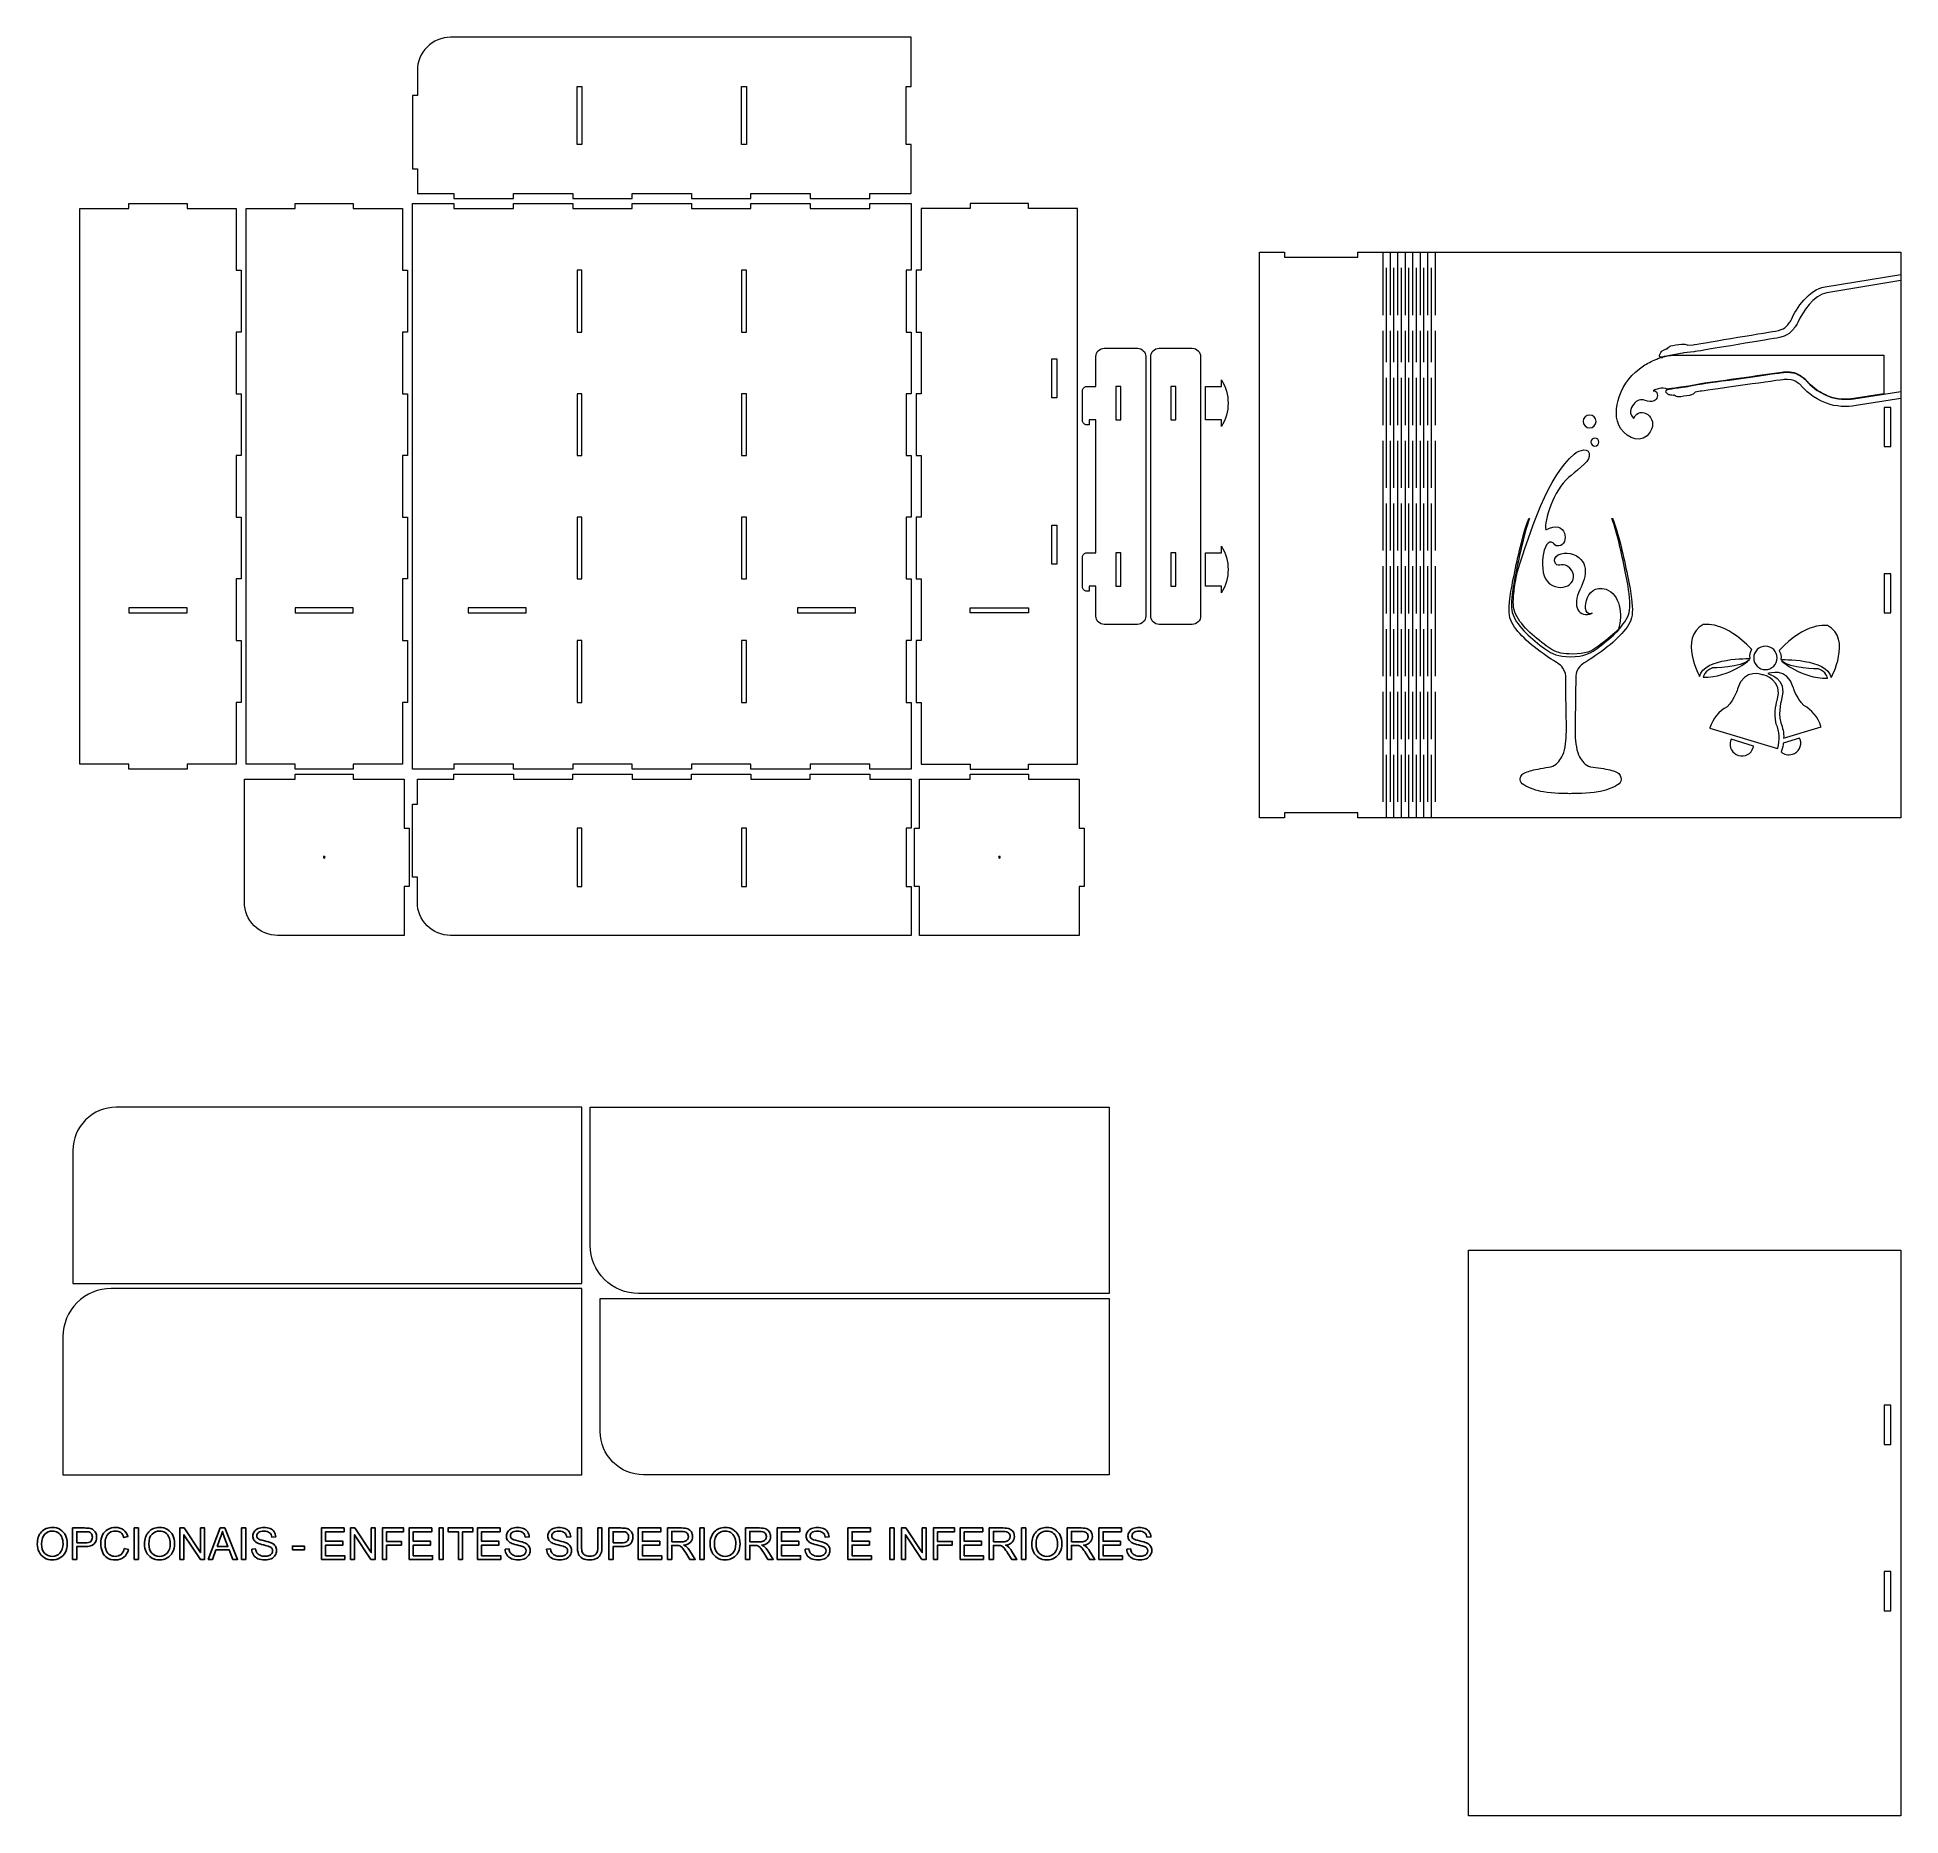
# Model space of a CAD drawing. Header units: millimetres. Extents: x 5 to 1126, y 1379 to 2448.
import ezdxf

# ---------------------------------------------------------------- set-up
doc = ezdxf.new("R2010")
doc.units = ezdxf.units.MM
doc.header["$MEASUREMENT"] = 0
doc.layers.add('Camada 1', color=7, linetype='Continuous')

msp = doc.modelspace()

# ---------------------------------------------------------------- linework, layer by layer
at = {"layer": 'Camada 1', "color": 250, "lineweight": 20}
for points, knots in [([(527.5931, 2418.3543), (527.5931, 2418.3543), (527.5931, 2383.3543), (527.5931, 2383.3543), (527.5931, 2383.3543), (527.5931, 2383.3543), (530.5931, 2383.3543), (530.5931, 2383.3543), (530.5931, 2383.3543), (530.5931, 2383.3543), (530.5931, 2353.8543), (530.5931, 2353.8543), (530.5931, 2353.8543), (530.5931, 2353.8543), (505.5931, 2353.8543), (505.5931, 2353.8543), (505.5931, 2353.8543), (505.5931, 2353.8543), (505.5931, 2350.8543), (505.5931, 2350.8543), (505.5931, 2350.8543), (505.5931, 2350.8543), (469.8788, 2350.8543), (469.8788, 2350.8543), (469.8788, 2350.8543), (469.8788, 2350.8543), (469.8788, 2353.8543), (469.8788, 2353.8543), (469.8788, 2353.8543), (469.8788, 2353.8543), (434.1645, 2353.8543), (434.1645, 2353.8543), (434.1645, 2353.8543), (434.1645, 2353.8543), (434.1645, 2350.8543), (434.1645, 2350.8543), (434.1645, 2350.8543), (434.1645, 2350.8543), (398.4502, 2350.8543), (398.4502, 2350.8543), (398.4502, 2350.8543), (398.4502, 2350.8543), (398.4502, 2353.8543), (398.4502, 2353.8543), (398.4502, 2353.8543), (398.4502, 2353.8543), (362.736, 2353.8543), (362.736, 2353.8543), (362.736, 2353.8543), (362.736, 2353.8543), (362.736, 2350.8543), (362.736, 2350.8543), (362.736, 2350.8543), (362.736, 2350.8543), (327.0217, 2350.8543), (327.0217, 2350.8543), (327.0217, 2350.8543), (327.0217, 2350.8543), (327.0217, 2353.8543), (327.0217, 2353.8543), (327.0217, 2353.8543), (327.0217, 2353.8543), (291.3074, 2353.8543), (291.3074, 2353.8543), (291.3074, 2353.8543), (291.3074, 2353.8543), (291.3074, 2350.8543), (291.3074, 2350.8543), (291.3074, 2350.8543), (291.3074, 2350.8543), (255.5931, 2350.8543), (255.5931, 2350.8543), (255.5931, 2350.8543), (255.5931, 2350.8543), (255.5931, 2353.8543), (255.5931, 2353.8543), (255.5931, 2353.8543), (255.5931, 2353.8543), (233.5931, 2353.8543), (233.5931, 2353.8543), (233.5931, 2353.8543), (233.5931, 2353.8543), (233.5931, 2368.8543), (233.5931, 2368.8543), (233.5931, 2368.8543), (233.5931, 2368.8543), (230.5931, 2368.8543), (230.5931, 2368.8543), (230.5931, 2368.8543), (230.5931, 2368.8543), (230.5931, 2412.8543), (230.5931, 2412.8543), (230.5931, 2412.8543), (230.5931, 2412.8543), (233.5931, 2412.8543), (233.5931, 2412.8543), (233.5931, 2412.8543), (233.5931, 2412.8543), (233.5931, 2427.8543), (233.5931, 2427.8543), (233.5931, 2427.8543), (233.5931, 2433.1586), (235.7002, 2438.2457), (239.451, 2441.9964), (239.451, 2441.9964), (243.2017, 2445.7472), (248.2888, 2447.8543), (253.5931, 2447.8543), (253.5931, 2447.8543), (253.5931, 2447.8543), (530.5931, 2447.8543), (530.5931, 2447.8543), (530.5931, 2447.8543), (530.5931, 2447.8543), (530.5931, 2418.3543), (530.5931, 2418.3543), (530.5931, 2418.3543), (530.5931, 2418.3543), (527.5931, 2418.3543), (527.5931, 2418.3543)], [0, 0, 0, 0, 0.032258065, 0.032258065, 0.032258065, 0.032258065, 0.064516129, 0.064516129, 0.064516129, 0.064516129, 0.096774194, 0.096774194, 0.096774194, 0.096774194, 0.129032258, 0.129032258, 0.129032258, 0.129032258, 0.161290323, 0.161290323, 0.161290323, 0.161290323, 0.193548387, 0.193548387, 0.193548387, 0.193548387, 0.225806452, 0.225806452, 0.225806452, 0.225806452, 0.258064516, 0.258064516, 0.258064516, 0.258064516, 0.290322581, 0.290322581, 0.290322581, 0.290322581, 0.322580645, 0.322580645, 0.322580645, 0.322580645, 0.35483871, 0.35483871, 0.35483871, 0.35483871, 0.387096774, 0.387096774, 0.387096774, 0.387096774, 0.419354839, 0.419354839, 0.419354839, 0.419354839, 0.451612903, 0.451612903, 0.451612903, 0.451612903, 0.483870968, 0.483870968, 0.483870968, 0.483870968, 0.516129032, 0.516129032, 0.516129032, 0.516129032, 0.548387097, 0.548387097, 0.548387097, 0.548387097, 0.580645161, 0.580645161, 0.580645161, 0.580645161, 0.612903226, 0.612903226, 0.612903226, 0.612903226, 0.64516129, 0.64516129, 0.64516129, 0.64516129, 0.677419355, 0.677419355, 0.677419355, 0.677419355, 0.709677419, 0.709677419, 0.709677419, 0.709677419, 0.741935484, 0.741935484, 0.741935484, 0.741935484, 0.774193548, 0.774193548, 0.774193548, 0.774193548, 0.806451613, 0.806451613, 0.806451613, 0.806451613, 0.838709677, 0.838709677, 0.838709677, 0.838709677, 0.870967742, 0.870967742, 0.870967742, 0.870967742, 0.903225806, 0.903225806, 0.903225806, 0.903225806, 0.935483871, 0.935483871, 0.935483871, 0.935483871, 1, 1, 1, 1]), ([(332.5931, 2383.3543), (332.5931, 2383.3543), (332.5931, 2418.3543), (332.5931, 2418.3543), (332.5931, 2418.3543), (332.5931, 2418.3543), (329.5931, 2418.3543), (329.5931, 2418.3543), (329.5931, 2418.3543), (329.5931, 2418.3543), (329.5931, 2383.3543), (329.5931, 2383.3543), (329.5931, 2383.3543), (329.5931, 2383.3543), (332.5931, 2383.3543), (332.5931, 2383.3543)], [0, 0, 0, 0, 0.2, 0.2, 0.2, 0.2, 0.4, 0.4, 0.4, 0.4, 0.6, 0.6, 0.6, 0.6, 1, 1, 1, 1]), ([(431.5931, 2383.3543), (431.5931, 2383.3543), (431.5931, 2418.3543), (431.5931, 2418.3543), (431.5931, 2418.3543), (431.5931, 2418.3543), (428.5931, 2418.3543), (428.5931, 2418.3543), (428.5931, 2418.3543), (428.5931, 2418.3543), (428.5931, 2383.3543), (428.5931, 2383.3543), (428.5931, 2383.3543), (428.5931, 2383.3543), (431.5931, 2383.3543), (431.5931, 2383.3543)], [0, 0, 0, 0, 0.2, 0.2, 0.2, 0.2, 0.4, 0.4, 0.4, 0.4, 0.6, 0.6, 0.6, 0.6, 1, 1, 1, 1]), ([(30.5931, 2344.8543), (30.5931, 2344.8543), (30.5931, 2010.8543), (30.5931, 2010.8543), (30.5931, 2010.8543), (30.5931, 2010.8543), (60.0931, 2010.8543), (60.0931, 2010.8543), (60.0931, 2010.8543), (60.0931, 2010.8543), (60.0931, 2007.8543), (60.0931, 2007.8543), (60.0931, 2007.8543), (60.0931, 2007.8543), (95.0931, 2007.8543), (95.0931, 2007.8543), (95.0931, 2007.8543), (95.0931, 2007.8543), (95.0931, 2010.8543), (95.0931, 2010.8543), (95.0931, 2010.8543), (95.0931, 2010.8543), (124.5931, 2010.8543), (124.5931, 2010.8543), (124.5931, 2010.8543), (124.5931, 2010.8543), (124.5931, 2047.9721), (124.5931, 2047.9721), (124.5931, 2047.9721), (124.5931, 2047.9721), (127.5931, 2047.9721), (127.5931, 2047.9721), (127.5931, 2047.9721), (127.5931, 2047.9721), (127.5931, 2085.0832), (127.5931, 2085.0832), (127.5931, 2085.0832), (127.5931, 2085.0832), (124.5931, 2085.0832), (124.5931, 2085.0832), (124.5931, 2085.0832), (124.5931, 2085.0832), (124.5931, 2122.1921), (124.5931, 2122.1921), (124.5931, 2122.1921), (124.5931, 2122.1921), (127.5931, 2122.1921), (127.5931, 2122.1921), (127.5931, 2122.1921), (127.5931, 2122.1921), (127.5931, 2159.3032), (127.5931, 2159.3032), (127.5931, 2159.3032), (127.5931, 2159.3032), (124.5931, 2159.3032), (124.5931, 2159.3032), (124.5931, 2159.3032), (124.5931, 2159.3032), (124.5931, 2196.4121), (124.5931, 2196.4121), (124.5931, 2196.4121), (124.5931, 2196.4121), (127.5931, 2196.4121), (127.5931, 2196.4121), (127.5931, 2196.4121), (127.5931, 2196.4121), (127.5931, 2233.5232), (127.5931, 2233.5232), (127.5931, 2233.5232), (127.5931, 2233.5232), (124.5931, 2233.5232), (124.5931, 2233.5232), (124.5931, 2233.5232), (124.5931, 2233.5232), (124.5931, 2270.6321), (124.5931, 2270.6321), (124.5931, 2270.6321), (124.5931, 2270.6321), (127.5931, 2270.6321), (127.5931, 2270.6321), (127.5931, 2270.6321), (127.5931, 2270.6321), (127.5931, 2307.7432), (127.5931, 2307.7432), (127.5931, 2307.7432), (127.5931, 2307.7432), (124.5931, 2307.7432), (124.5931, 2307.7432), (124.5931, 2307.7432), (124.5931, 2307.7432), (124.5931, 2344.8543), (124.5931, 2344.8543), (124.5931, 2344.8543), (124.5931, 2344.8543), (95.0931, 2344.8543), (95.0931, 2344.8543), (95.0931, 2344.8543), (95.0931, 2344.8543), (95.0931, 2347.8543), (95.0931, 2347.8543), (95.0931, 2347.8543), (95.0931, 2347.8543), (60.0931, 2347.8543), (60.0931, 2347.8543), (60.0931, 2347.8543), (60.0931, 2347.8543), (60.0931, 2344.8543), (60.0931, 2344.8543), (60.0931, 2344.8543), (60.0931, 2344.8543), (30.5931, 2344.8543), (30.5931, 2344.8543)], [0, 0, 0, 0, 0.034482759, 0.034482759, 0.034482759, 0.034482759, 0.068965517, 0.068965517, 0.068965517, 0.068965517, 0.103448276, 0.103448276, 0.103448276, 0.103448276, 0.137931034, 0.137931034, 0.137931034, 0.137931034, 0.172413793, 0.172413793, 0.172413793, 0.172413793, 0.206896552, 0.206896552, 0.206896552, 0.206896552, 0.24137931, 0.24137931, 0.24137931, 0.24137931, 0.275862069, 0.275862069, 0.275862069, 0.275862069, 0.310344828, 0.310344828, 0.310344828, 0.310344828, 0.344827586, 0.344827586, 0.344827586, 0.344827586, 0.379310345, 0.379310345, 0.379310345, 0.379310345, 0.413793103, 0.413793103, 0.413793103, 0.413793103, 0.448275862, 0.448275862, 0.448275862, 0.448275862, 0.482758621, 0.482758621, 0.482758621, 0.482758621, 0.517241379, 0.517241379, 0.517241379, 0.517241379, 0.551724138, 0.551724138, 0.551724138, 0.551724138, 0.586206897, 0.586206897, 0.586206897, 0.586206897, 0.620689655, 0.620689655, 0.620689655, 0.620689655, 0.655172414, 0.655172414, 0.655172414, 0.655172414, 0.689655172, 0.689655172, 0.689655172, 0.689655172, 0.724137931, 0.724137931, 0.724137931, 0.724137931, 0.75862069, 0.75862069, 0.75862069, 0.75862069, 0.793103448, 0.793103448, 0.793103448, 0.793103448, 0.827586207, 0.827586207, 0.827586207, 0.827586207, 0.862068966, 0.862068966, 0.862068966, 0.862068966, 0.896551724, 0.896551724, 0.896551724, 0.896551724, 0.931034483, 0.931034483, 0.931034483, 0.931034483, 1, 1, 1, 1]), ([(130.5931, 2344.8543), (130.5931, 2344.8543), (130.5931, 2010.8543), (130.5931, 2010.8543), (130.5931, 2010.8543), (130.5931, 2010.8543), (160.0931, 2010.8543), (160.0931, 2010.8543), (160.0931, 2010.8543), (160.0931, 2010.8543), (160.0931, 2007.8543), (160.0931, 2007.8543), (160.0931, 2007.8543), (160.0931, 2007.8543), (195.0931, 2007.8543), (195.0931, 2007.8543), (195.0931, 2007.8543), (195.0931, 2007.8543), (195.0931, 2010.8543), (195.0931, 2010.8543), (195.0931, 2010.8543), (195.0931, 2010.8543), (224.5931, 2010.8543), (224.5931, 2010.8543), (224.5931, 2010.8543), (224.5931, 2010.8543), (224.5931, 2047.9721), (224.5931, 2047.9721), (224.5931, 2047.9721), (224.5931, 2047.9721), (227.5931, 2047.9721), (227.5931, 2047.9721), (227.5931, 2047.9721), (227.5931, 2047.9721), (227.5931, 2085.0832), (227.5931, 2085.0832), (227.5931, 2085.0832), (227.5931, 2085.0832), (224.5931, 2085.0832), (224.5931, 2085.0832), (224.5931, 2085.0832), (224.5931, 2085.0832), (224.5931, 2122.1921), (224.5931, 2122.1921), (224.5931, 2122.1921), (224.5931, 2122.1921), (227.5931, 2122.1921), (227.5931, 2122.1921), (227.5931, 2122.1921), (227.5931, 2122.1921), (227.5931, 2159.3032), (227.5931, 2159.3032), (227.5931, 2159.3032), (227.5931, 2159.3032), (224.5931, 2159.3032), (224.5931, 2159.3032), (224.5931, 2159.3032), (224.5931, 2159.3032), (224.5931, 2196.4121), (224.5931, 2196.4121), (224.5931, 2196.4121), (224.5931, 2196.4121), (227.5931, 2196.4121), (227.5931, 2196.4121), (227.5931, 2196.4121), (227.5931, 2196.4121), (227.5931, 2233.5232), (227.5931, 2233.5232), (227.5931, 2233.5232), (227.5931, 2233.5232), (224.5931, 2233.5232), (224.5931, 2233.5232), (224.5931, 2233.5232), (224.5931, 2233.5232), (224.5931, 2270.6321), (224.5931, 2270.6321), (224.5931, 2270.6321), (224.5931, 2270.6321), (227.5931, 2270.6321), (227.5931, 2270.6321), (227.5931, 2270.6321), (227.5931, 2270.6321), (227.5931, 2307.7432), (227.5931, 2307.7432), (227.5931, 2307.7432), (227.5931, 2307.7432), (224.5931, 2307.7432), (224.5931, 2307.7432), (224.5931, 2307.7432), (224.5931, 2307.7432), (224.5931, 2344.8543), (224.5931, 2344.8543), (224.5931, 2344.8543), (224.5931, 2344.8543), (195.0931, 2344.8543), (195.0931, 2344.8543), (195.0931, 2344.8543), (195.0931, 2344.8543), (195.0931, 2347.8543), (195.0931, 2347.8543), (195.0931, 2347.8543), (195.0931, 2347.8543), (160.0931, 2347.8543), (160.0931, 2347.8543), (160.0931, 2347.8543), (160.0931, 2347.8543), (160.0931, 2344.8543), (160.0931, 2344.8543), (160.0931, 2344.8543), (160.0931, 2344.8543), (130.5931, 2344.8543), (130.5931, 2344.8543)], [0, 0, 0, 0, 0.034482759, 0.034482759, 0.034482759, 0.034482759, 0.068965517, 0.068965517, 0.068965517, 0.068965517, 0.103448276, 0.103448276, 0.103448276, 0.103448276, 0.137931034, 0.137931034, 0.137931034, 0.137931034, 0.172413793, 0.172413793, 0.172413793, 0.172413793, 0.206896552, 0.206896552, 0.206896552, 0.206896552, 0.24137931, 0.24137931, 0.24137931, 0.24137931, 0.275862069, 0.275862069, 0.275862069, 0.275862069, 0.310344828, 0.310344828, 0.310344828, 0.310344828, 0.344827586, 0.344827586, 0.344827586, 0.344827586, 0.379310345, 0.379310345, 0.379310345, 0.379310345, 0.413793103, 0.413793103, 0.413793103, 0.413793103, 0.448275862, 0.448275862, 0.448275862, 0.448275862, 0.482758621, 0.482758621, 0.482758621, 0.482758621, 0.517241379, 0.517241379, 0.517241379, 0.517241379, 0.551724138, 0.551724138, 0.551724138, 0.551724138, 0.586206897, 0.586206897, 0.586206897, 0.586206897, 0.620689655, 0.620689655, 0.620689655, 0.620689655, 0.655172414, 0.655172414, 0.655172414, 0.655172414, 0.689655172, 0.689655172, 0.689655172, 0.689655172, 0.724137931, 0.724137931, 0.724137931, 0.724137931, 0.75862069, 0.75862069, 0.75862069, 0.75862069, 0.793103448, 0.793103448, 0.793103448, 0.793103448, 0.827586207, 0.827586207, 0.827586207, 0.827586207, 0.862068966, 0.862068966, 0.862068966, 0.862068966, 0.896551724, 0.896551724, 0.896551724, 0.896551724, 0.931034483, 0.931034483, 0.931034483, 0.931034483, 1, 1, 1, 1]), ([(530.5931, 2007.8543), (530.5931, 2007.8543), (530.5931, 2047.9721), (530.5931, 2047.9721), (530.5931, 2047.9721), (530.5931, 2047.9721), (527.5931, 2047.9721), (527.5931, 2047.9721), (527.5931, 2047.9721), (527.5931, 2047.9721), (527.5931, 2085.0832), (527.5931, 2085.0832), (527.5931, 2085.0832), (527.5931, 2085.0832), (530.5931, 2085.0832), (530.5931, 2085.0832), (530.5931, 2085.0832), (530.5931, 2085.0832), (530.5931, 2122.1921), (530.5931, 2122.1921), (530.5931, 2122.1921), (530.5931, 2122.1921), (527.5931, 2122.1921), (527.5931, 2122.1921), (527.5931, 2122.1921), (527.5931, 2122.1921), (527.5931, 2159.3032), (527.5931, 2159.3032), (527.5931, 2159.3032), (527.5931, 2159.3032), (530.5931, 2159.3032), (530.5931, 2159.3032), (530.5931, 2159.3032), (530.5931, 2159.3032), (530.5931, 2196.4121), (530.5931, 2196.4121), (530.5931, 2196.4121), (530.5931, 2196.4121), (527.5931, 2196.4121), (527.5931, 2196.4121), (527.5931, 2196.4121), (527.5931, 2196.4121), (527.5931, 2233.5232), (527.5931, 2233.5232), (527.5931, 2233.5232), (527.5931, 2233.5232), (530.5931, 2233.5232), (530.5931, 2233.5232), (530.5931, 2233.5232), (530.5931, 2233.5232), (530.5931, 2270.6321), (530.5931, 2270.6321), (530.5931, 2270.6321), (530.5931, 2270.6321), (527.5931, 2270.6321), (527.5931, 2270.6321), (527.5931, 2270.6321), (527.5931, 2270.6321), (527.5931, 2307.7432), (527.5931, 2307.7432), (527.5931, 2307.7432), (527.5931, 2307.7432), (530.5931, 2307.7432), (530.5931, 2307.7432), (530.5931, 2307.7432), (530.5931, 2307.7432), (530.5931, 2347.8543), (530.5931, 2347.8543), (530.5931, 2347.8543), (530.5931, 2347.8543), (505.5931, 2347.8543), (505.5931, 2347.8543), (505.5931, 2347.8543), (505.5931, 2347.8543), (505.5931, 2344.8543), (505.5931, 2344.8543), (505.5931, 2344.8543), (505.5931, 2344.8543), (469.8788, 2344.8543), (469.8788, 2344.8543), (469.8788, 2344.8543), (469.8788, 2344.8543), (469.8788, 2347.8543), (469.8788, 2347.8543), (469.8788, 2347.8543), (469.8788, 2347.8543), (434.1645, 2347.8543), (434.1645, 2347.8543), (434.1645, 2347.8543), (434.1645, 2347.8543), (434.1645, 2344.8543), (434.1645, 2344.8543), (434.1645, 2344.8543), (434.1645, 2344.8543), (398.4502, 2344.8543), (398.4502, 2344.8543), (398.4502, 2344.8543), (398.4502, 2344.8543), (398.4502, 2347.8543), (398.4502, 2347.8543), (398.4502, 2347.8543), (398.4502, 2347.8543), (362.736, 2347.8543), (362.736, 2347.8543), (362.736, 2347.8543), (362.736, 2347.8543), (362.736, 2344.8543), (362.736, 2344.8543), (362.736, 2344.8543), (362.736, 2344.8543), (327.0217, 2344.8543), (327.0217, 2344.8543), (327.0217, 2344.8543), (327.0217, 2344.8543), (327.0217, 2347.8543), (327.0217, 2347.8543), (327.0217, 2347.8543), (327.0217, 2347.8543), (291.3074, 2347.8543), (291.3074, 2347.8543), (291.3074, 2347.8543), (291.3074, 2347.8543), (291.3074, 2344.8543), (291.3074, 2344.8543), (291.3074, 2344.8543), (291.3074, 2344.8543), (255.5931, 2344.8543), (255.5931, 2344.8543), (255.5931, 2344.8543), (255.5931, 2344.8543), (255.5931, 2347.8543), (255.5931, 2347.8543), (255.5931, 2347.8543), (255.5931, 2347.8543), (230.5931, 2347.8543), (230.5931, 2347.8543), (230.5931, 2347.8543), (230.5931, 2347.8543), (230.5931, 2007.8543), (230.5931, 2007.8543), (230.5931, 2007.8543), (230.5931, 2007.8543), (255.5931, 2007.8543), (255.5931, 2007.8543), (255.5931, 2007.8543), (255.5931, 2007.8543), (255.5931, 2010.8543), (255.5931, 2010.8543), (255.5931, 2010.8543), (255.5931, 2010.8543), (291.3074, 2010.8543), (291.3074, 2010.8543), (291.3074, 2010.8543), (291.3074, 2010.8543), (291.3074, 2007.8543), (291.3074, 2007.8543), (291.3074, 2007.8543), (291.3074, 2007.8543), (327.0217, 2007.8543), (327.0217, 2007.8543), (327.0217, 2007.8543), (327.0217, 2007.8543), (327.0217, 2010.8543), (327.0217, 2010.8543), (327.0217, 2010.8543), (327.0217, 2010.8543), (362.736, 2010.8543), (362.736, 2010.8543), (362.736, 2010.8543), (362.736, 2010.8543), (362.736, 2007.8543), (362.736, 2007.8543), (362.736, 2007.8543), (362.736, 2007.8543), (398.4502, 2007.8543), (398.4502, 2007.8543), (398.4502, 2007.8543), (398.4502, 2007.8543), (398.4502, 2010.8543), (398.4502, 2010.8543), (398.4502, 2010.8543), (398.4502, 2010.8543), (434.1645, 2010.8543), (434.1645, 2010.8543), (434.1645, 2010.8543), (434.1645, 2010.8543), (434.1645, 2007.8543), (434.1645, 2007.8543), (434.1645, 2007.8543), (434.1645, 2007.8543), (469.8788, 2007.8543), (469.8788, 2007.8543), (469.8788, 2007.8543), (469.8788, 2007.8543), (469.8788, 2010.8543), (469.8788, 2010.8543), (469.8788, 2010.8543), (469.8788, 2010.8543), (505.5931, 2010.8543), (505.5931, 2010.8543), (505.5931, 2010.8543), (505.5931, 2010.8543), (505.5931, 2007.8543), (505.5931, 2007.8543), (505.5931, 2007.8543), (505.5931, 2007.8543), (530.5931, 2007.8543), (530.5931, 2007.8543)], [0, 0, 0, 0, 0.018867925, 0.018867925, 0.018867925, 0.018867925, 0.037735849, 0.037735849, 0.037735849, 0.037735849, 0.056603774, 0.056603774, 0.056603774, 0.056603774, 0.075471698, 0.075471698, 0.075471698, 0.075471698, 0.094339623, 0.094339623, 0.094339623, 0.094339623, 0.113207547, 0.113207547, 0.113207547, 0.113207547, 0.132075472, 0.132075472, 0.132075472, 0.132075472, 0.150943396, 0.150943396, 0.150943396, 0.150943396, 0.169811321, 0.169811321, 0.169811321, 0.169811321, 0.188679245, 0.188679245, 0.188679245, 0.188679245, 0.20754717, 0.20754717, 0.20754717, 0.20754717, 0.226415094, 0.226415094, 0.226415094, 0.226415094, 0.245283019, 0.245283019, 0.245283019, 0.245283019, 0.264150943, 0.264150943, 0.264150943, 0.264150943, 0.283018868, 0.283018868, 0.283018868, 0.283018868, 0.301886792, 0.301886792, 0.301886792, 0.301886792, 0.320754717, 0.320754717, 0.320754717, 0.320754717, 0.339622642, 0.339622642, 0.339622642, 0.339622642, 0.358490566, 0.358490566, 0.358490566, 0.358490566, 0.377358491, 0.377358491, 0.377358491, 0.377358491, 0.396226415, 0.396226415, 0.396226415, 0.396226415, 0.41509434, 0.41509434, 0.41509434, 0.41509434, 0.433962264, 0.433962264, 0.433962264, 0.433962264, 0.452830189, 0.452830189, 0.452830189, 0.452830189, 0.471698113, 0.471698113, 0.471698113, 0.471698113, 0.490566038, 0.490566038, 0.490566038, 0.490566038, 0.509433962, 0.509433962, 0.509433962, 0.509433962, 0.528301887, 0.528301887, 0.528301887, 0.528301887, 0.547169811, 0.547169811, 0.547169811, 0.547169811, 0.566037736, 0.566037736, 0.566037736, 0.566037736, 0.58490566, 0.58490566, 0.58490566, 0.58490566, 0.603773585, 0.603773585, 0.603773585, 0.603773585, 0.622641509, 0.622641509, 0.622641509, 0.622641509, 0.641509434, 0.641509434, 0.641509434, 0.641509434, 0.660377358, 0.660377358, 0.660377358, 0.660377358, 0.679245283, 0.679245283, 0.679245283, 0.679245283, 0.698113208, 0.698113208, 0.698113208, 0.698113208, 0.716981132, 0.716981132, 0.716981132, 0.716981132, 0.735849057, 0.735849057, 0.735849057, 0.735849057, 0.754716981, 0.754716981, 0.754716981, 0.754716981, 0.773584906, 0.773584906, 0.773584906, 0.773584906, 0.79245283, 0.79245283, 0.79245283, 0.79245283, 0.811320755, 0.811320755, 0.811320755, 0.811320755, 0.830188679, 0.830188679, 0.830188679, 0.830188679, 0.849056604, 0.849056604, 0.849056604, 0.849056604, 0.867924528, 0.867924528, 0.867924528, 0.867924528, 0.886792453, 0.886792453, 0.886792453, 0.886792453, 0.905660377, 0.905660377, 0.905660377, 0.905660377, 0.924528302, 0.924528302, 0.924528302, 0.924528302, 0.943396226, 0.943396226, 0.943396226, 0.943396226, 0.962264151, 0.962264151, 0.962264151, 0.962264151, 1, 1, 1, 1]), ([(630.5931, 2010.8543), (630.5931, 2010.8543), (601.0931, 2010.8543), (601.0931, 2010.8543), (601.0931, 2010.8543), (601.0931, 2010.8543), (601.0931, 2007.8543), (601.0931, 2007.8543), (601.0931, 2007.8543), (601.0931, 2007.8543), (566.0931, 2007.8543), (566.0931, 2007.8543), (566.0931, 2007.8543), (566.0931, 2007.8543), (566.0931, 2010.8543), (566.0931, 2010.8543), (566.0931, 2010.8543), (566.0931, 2010.8543), (536.5931, 2010.8543), (536.5931, 2010.8543), (536.5931, 2010.8543), (536.5931, 2010.8543), (536.5931, 2047.9721), (536.5931, 2047.9721), (536.5931, 2047.9721), (536.5931, 2047.9721), (533.5931, 2047.9721), (533.5931, 2047.9721), (533.5931, 2047.9721), (533.5931, 2047.9721), (533.5931, 2085.0832), (533.5931, 2085.0832), (533.5931, 2085.0832), (533.5931, 2085.0832), (536.5931, 2085.0832), (536.5931, 2085.0832), (536.5931, 2085.0832), (536.5931, 2085.0832), (536.5931, 2122.1921), (536.5931, 2122.1921), (536.5931, 2122.1921), (536.5931, 2122.1921), (533.5931, 2122.1921), (533.5931, 2122.1921), (533.5931, 2122.1921), (533.5931, 2122.1921), (533.5931, 2159.3032), (533.5931, 2159.3032), (533.5931, 2159.3032), (533.5931, 2159.3032), (536.5931, 2159.3032), (536.5931, 2159.3032), (536.5931, 2159.3032), (536.5931, 2159.3032), (536.5931, 2196.4121), (536.5931, 2196.4121), (536.5931, 2196.4121), (536.5931, 2196.4121), (533.5931, 2196.4121), (533.5931, 2196.4121), (533.5931, 2196.4121), (533.5931, 2196.4121), (533.5931, 2233.5232), (533.5931, 2233.5232), (533.5931, 2233.5232), (533.5931, 2233.5232), (536.5931, 2233.5232), (536.5931, 2233.5232), (536.5931, 2233.5232), (536.5931, 2233.5232), (536.5931, 2270.6321), (536.5931, 2270.6321), (536.5931, 2270.6321), (536.5931, 2270.6321), (533.5931, 2270.6321), (533.5931, 2270.6321), (533.5931, 2270.6321), (533.5931, 2270.6321), (533.5931, 2307.7432), (533.5931, 2307.7432), (533.5931, 2307.7432), (533.5931, 2307.7432), (536.5931, 2307.7432), (536.5931, 2307.7432), (536.5931, 2307.7432), (536.5931, 2307.7432), (536.5931, 2344.8543), (536.5931, 2344.8543), (536.5931, 2344.8543), (536.5931, 2344.8543), (566.0931, 2344.8543), (566.0931, 2344.8543), (566.0931, 2344.8543), (566.0931, 2344.8543), (566.0931, 2347.8543), (566.0931, 2347.8543), (566.0931, 2347.8543), (566.0931, 2347.8543), (601.0931, 2347.8543), (601.0931, 2347.8543), (601.0931, 2347.8543), (601.0931, 2347.8543), (601.0931, 2344.8543), (601.0931, 2344.8543), (601.0931, 2344.8543), (601.0931, 2344.8543), (630.5931, 2344.8543), (630.5931, 2344.8543), (630.5931, 2344.8543), (630.5931, 2344.8543), (630.5931, 2010.8543), (630.5931, 2010.8543)], [0, 0, 0, 0, 0.034482759, 0.034482759, 0.034482759, 0.034482759, 0.068965517, 0.068965517, 0.068965517, 0.068965517, 0.103448276, 0.103448276, 0.103448276, 0.103448276, 0.137931034, 0.137931034, 0.137931034, 0.137931034, 0.172413793, 0.172413793, 0.172413793, 0.172413793, 0.206896552, 0.206896552, 0.206896552, 0.206896552, 0.24137931, 0.24137931, 0.24137931, 0.24137931, 0.275862069, 0.275862069, 0.275862069, 0.275862069, 0.310344828, 0.310344828, 0.310344828, 0.310344828, 0.344827586, 0.344827586, 0.344827586, 0.344827586, 0.379310345, 0.379310345, 0.379310345, 0.379310345, 0.413793103, 0.413793103, 0.413793103, 0.413793103, 0.448275862, 0.448275862, 0.448275862, 0.448275862, 0.482758621, 0.482758621, 0.482758621, 0.482758621, 0.517241379, 0.517241379, 0.517241379, 0.517241379, 0.551724138, 0.551724138, 0.551724138, 0.551724138, 0.586206897, 0.586206897, 0.586206897, 0.586206897, 0.620689655, 0.620689655, 0.620689655, 0.620689655, 0.655172414, 0.655172414, 0.655172414, 0.655172414, 0.689655172, 0.689655172, 0.689655172, 0.689655172, 0.724137931, 0.724137931, 0.724137931, 0.724137931, 0.75862069, 0.75862069, 0.75862069, 0.75862069, 0.793103448, 0.793103448, 0.793103448, 0.793103448, 0.827586207, 0.827586207, 0.827586207, 0.827586207, 0.862068966, 0.862068966, 0.862068966, 0.862068966, 0.896551724, 0.896551724, 0.896551724, 0.896551724, 0.931034483, 0.931034483, 0.931034483, 0.931034483, 1, 1, 1, 1]), ([(845.5593, 1978.5727), (966.8845, 1978.5727), (995.9621, 1978.5723), (1125.5594, 1978.5723), (1125.5594, 1978.5723), (1125.5594, 1978.5723), (1125.5594, 2318.5723), (1125.5594, 2318.5723), (1125.5594, 2318.5723), (995.811, 2318.5723), (967.198, 2318.5723), (845.5593, 2318.5723), (845.5593, 2318.5723), (835.1311, 2318.5723), (824.4875, 2318.5723), (814.0593, 2318.5723), (814.0593, 2318.5723), (814.0593, 2318.5723), (799.0593, 2318.5723), (799.0593, 2318.5723), (799.0593, 2318.5723), (799.0593, 2318.5723), (799.0593, 2315.5725), (799.0593, 2315.5725), (799.0593, 2315.5725), (799.0593, 2315.5725), (755.0593, 2315.5725), (755.0593, 2315.5725), (755.0593, 2315.5725), (755.0593, 2315.5725), (755.0593, 2318.5723), (755.0593, 2318.5723), (755.0593, 2318.5723), (755.0593, 2318.5723), (740.0593, 2318.5723), (740.0593, 2318.5723), (740.0593, 2318.5723), (740.0593, 2318.5723), (740.0593, 1978.5727), (740.0593, 1978.5727), (740.0593, 1978.5727), (740.0593, 1978.5727), (755.0593, 1978.5727), (755.0593, 1978.5727), (755.0593, 1978.5727), (755.0593, 1978.5727), (755.0593, 1981.5725), (755.0593, 1981.5725), (755.0593, 1981.5725), (755.0593, 1981.5725), (799.0593, 1981.5725), (799.0593, 1981.5725), (799.0593, 1981.5725), (799.0593, 1981.5725), (799.0593, 1978.5727), (799.0593, 1978.5727), (799.0593, 1978.5727), (799.0593, 1978.5727), (814.0593, 1978.5727), (814.0593, 1978.5727), (814.0593, 1978.5727), (824.4875, 1978.5727), (835.1311, 1978.5727), (845.5593, 1978.5727)], [0, 0, 0, 0, 0.058823529, 0.058823529, 0.058823529, 0.058823529, 0.117647059, 0.117647059, 0.117647059, 0.117647059, 0.176470588, 0.176470588, 0.176470588, 0.176470588, 0.235294118, 0.235294118, 0.235294118, 0.235294118, 0.294117647, 0.294117647, 0.294117647, 0.294117647, 0.352941176, 0.352941176, 0.352941176, 0.352941176, 0.411764706, 0.411764706, 0.411764706, 0.411764706, 0.470588235, 0.470588235, 0.470588235, 0.470588235, 0.529411765, 0.529411765, 0.529411765, 0.529411765, 0.588235294, 0.588235294, 0.588235294, 0.588235294, 0.647058824, 0.647058824, 0.647058824, 0.647058824, 0.705882353, 0.705882353, 0.705882353, 0.705882353, 0.764705882, 0.764705882, 0.764705882, 0.764705882, 0.823529412, 0.823529412, 0.823529412, 0.823529412, 0.882352941, 0.882352941, 0.882352941, 0.882352941, 1, 1, 1, 1]), ([(332.5931, 2307.7432), (332.5931, 2307.7432), (332.5931, 2270.6321), (332.5931, 2270.6321), (332.5931, 2270.6321), (332.5931, 2270.6321), (329.5931, 2270.6321), (329.5931, 2270.6321), (329.5931, 2270.6321), (329.5931, 2270.6321), (329.5931, 2307.7432), (329.5931, 2307.7432), (329.5931, 2307.7432), (329.5931, 2307.7432), (332.5931, 2307.7432), (332.5931, 2307.7432)], [0, 0, 0, 0, 0.2, 0.2, 0.2, 0.2, 0.4, 0.4, 0.4, 0.4, 0.6, 0.6, 0.6, 0.6, 1, 1, 1, 1]), ([(431.5931, 2307.7432), (431.5931, 2307.7432), (431.5931, 2270.6321), (431.5931, 2270.6321), (431.5931, 2270.6321), (431.5931, 2270.6321), (428.5931, 2270.6321), (428.5931, 2270.6321), (428.5931, 2270.6321), (428.5931, 2270.6321), (428.5931, 2307.7432), (428.5931, 2307.7432), (428.5931, 2307.7432), (428.5931, 2307.7432), (431.5931, 2307.7432), (431.5931, 2307.7432)], [0, 0, 0, 0, 0.2, 0.2, 0.2, 0.2, 0.4, 0.4, 0.4, 0.4, 0.6, 0.6, 0.6, 0.6, 1, 1, 1, 1]), ([(615.0931, 2231.1043), (615.0931, 2231.1043), (618.0931, 2231.1043), (618.0931, 2231.1043), (618.0931, 2231.1043), (618.0931, 2231.1043), (618.0931, 2254.6043), (618.0931, 2254.6043), (618.0931, 2254.6043), (618.0931, 2254.6043), (615.0931, 2254.6043), (615.0931, 2254.6043), (615.0931, 2254.6043), (615.0931, 2254.6043), (615.0931, 2231.1043), (615.0931, 2231.1043)], [0, 0, 0, 0, 0.2, 0.2, 0.2, 0.2, 0.4, 0.4, 0.4, 0.4, 0.6, 0.6, 0.6, 0.6, 1, 1, 1, 1]), ([(671.5931, 2099.8543), (671.5931, 2099.8543), (671.5931, 2255.8543), (671.5931, 2255.8543), (671.5931, 2255.8543), (671.5931, 2258.6157), (669.3545, 2260.8543), (666.5931, 2260.8543), (666.5931, 2260.8543), (666.5931, 2260.8543), (646.5931, 2260.8543), (646.5931, 2260.8543), (646.5931, 2260.8543), (645.267, 2260.8543), (643.9952, 2260.3275), (643.0576, 2259.3898), (643.0576, 2259.3898), (642.1199, 2258.4522), (641.5931, 2257.1804), (641.5931, 2255.8543), (641.5931, 2255.8543), (641.5931, 2255.8543), (641.5931, 2237.8543), (641.5931, 2237.8543), (641.5931, 2237.8543), (641.5931, 2237.8543), (636.0931, 2237.8543), (636.0931, 2237.8543), (636.0931, 2237.8543), (635.4301, 2237.8543), (634.7942, 2237.5909), (634.3253, 2237.1221), (634.3253, 2237.1221), (633.8565, 2236.6532), (633.5931, 2236.0173), (633.5931, 2235.3543), (633.5931, 2235.3543), (633.5931, 2235.3543), (633.5931, 2217.3543), (633.5931, 2217.3543), (633.5931, 2217.3543), (633.5931, 2216.6913), (633.8565, 2216.0554), (634.3253, 2215.5865), (634.3253, 2215.5865), (634.7942, 2215.1177), (635.4301, 2214.8543), (636.0931, 2214.8543), (636.0931, 2214.8543), (636.0931, 2214.8543), (637.5931, 2214.8543), (637.5931, 2214.8543), (637.5931, 2214.8543), (637.5931, 2214.8543), (637.5931, 2217.8543), (637.5931, 2217.8543), (637.5931, 2217.8543), (637.5931, 2217.8543), (641.5931, 2217.8543), (641.5931, 2217.8543), (641.5931, 2217.8543), (641.5931, 2217.8543), (641.5931, 2137.8543), (641.5931, 2137.8543), (641.5931, 2137.8543), (641.5931, 2137.8543), (636.0931, 2137.8543), (636.0931, 2137.8543), (636.0931, 2137.8543), (635.4301, 2137.8543), (634.7942, 2137.5909), (634.3253, 2137.1221), (634.3253, 2137.1221), (633.8565, 2136.6532), (633.5931, 2136.0173), (633.5931, 2135.3543), (633.5931, 2135.3543), (633.5931, 2135.3543), (633.5931, 2117.3543), (633.5931, 2117.3543), (633.5931, 2117.3543), (633.5931, 2116.6913), (633.8565, 2116.0554), (634.3253, 2115.5865), (634.3253, 2115.5865), (634.7942, 2115.1177), (635.4301, 2114.8543), (636.0931, 2114.8543), (636.0931, 2114.8543), (636.0931, 2114.8543), (637.5931, 2114.8543), (637.5931, 2114.8543), (637.5931, 2114.8543), (637.5931, 2114.8543), (637.5931, 2117.8543), (637.5931, 2117.8543), (637.5931, 2117.8543), (637.5931, 2117.8543), (641.5931, 2117.8543), (641.5931, 2117.8543), (641.5931, 2117.8543), (641.5931, 2117.8543), (641.5931, 2099.8543), (641.5931, 2099.8543), (641.5931, 2099.8543), (641.5931, 2098.5282), (642.1199, 2097.2564), (643.0576, 2096.3188), (643.0576, 2096.3188), (643.9952, 2095.3811), (645.267, 2094.8543), (646.5931, 2094.8543), (646.5931, 2094.8543), (646.5931, 2094.8543), (666.5931, 2094.8543), (666.5931, 2094.8543), (666.5931, 2094.8543), (667.9192, 2094.8543), (669.191, 2095.3811), (670.1286, 2096.3188), (670.1286, 2096.3188), (671.0663, 2097.2564), (671.5931, 2098.5282), (671.5931, 2099.8543)], [0, 0, 0, 0, 0.03125, 0.03125, 0.03125, 0.03125, 0.0625, 0.0625, 0.0625, 0.0625, 0.09375, 0.09375, 0.09375, 0.09375, 0.125, 0.125, 0.125, 0.125, 0.15625, 0.15625, 0.15625, 0.15625, 0.1875, 0.1875, 0.1875, 0.1875, 0.21875, 0.21875, 0.21875, 0.21875, 0.25, 0.25, 0.25, 0.25, 0.28125, 0.28125, 0.28125, 0.28125, 0.3125, 0.3125, 0.3125, 0.3125, 0.34375, 0.34375, 0.34375, 0.34375, 0.375, 0.375, 0.375, 0.375, 0.40625, 0.40625, 0.40625, 0.40625, 0.4375, 0.4375, 0.4375, 0.4375, 0.46875, 0.46875, 0.46875, 0.46875, 0.5, 0.5, 0.5, 0.5, 0.53125, 0.53125, 0.53125, 0.53125, 0.5625, 0.5625, 0.5625, 0.5625, 0.59375, 0.59375, 0.59375, 0.59375, 0.625, 0.625, 0.625, 0.625, 0.65625, 0.65625, 0.65625, 0.65625, 0.6875, 0.6875, 0.6875, 0.6875, 0.71875, 0.71875, 0.71875, 0.71875, 0.75, 0.75, 0.75, 0.75, 0.78125, 0.78125, 0.78125, 0.78125, 0.8125, 0.8125, 0.8125, 0.8125, 0.84375, 0.84375, 0.84375, 0.84375, 0.875, 0.875, 0.875, 0.875, 0.90625, 0.90625, 0.90625, 0.90625, 0.9375, 0.9375, 0.9375, 0.9375, 1, 1, 1, 1]), ([(704.5931, 2099.8543), (704.5931, 2099.8543), (704.5931, 2255.8543), (704.5931, 2255.8543), (704.5931, 2255.8543), (704.5931, 2258.6157), (702.3545, 2260.8543), (699.5931, 2260.8543), (699.5931, 2260.8543), (699.5931, 2260.8543), (679.5931, 2260.8543), (679.5931, 2260.8543), (679.5931, 2260.8543), (678.267, 2260.8543), (676.9952, 2260.3275), (676.0576, 2259.3898), (676.0576, 2259.3898), (675.1199, 2258.4522), (674.5931, 2257.1804), (674.5931, 2255.8543), (674.5931, 2255.8543), (674.5931, 2208.9156), (674.5931, 2140.3893), (674.5931, 2099.8543), (674.5931, 2099.8543), (674.5931, 2098.5282), (675.1199, 2097.2564), (676.0576, 2096.3188), (676.0576, 2096.3188), (676.9952, 2095.3811), (678.267, 2094.8543), (679.5931, 2094.8543), (679.5931, 2094.8543), (679.5931, 2094.8543), (699.5931, 2094.8543), (699.5931, 2094.8543), (699.5931, 2094.8543), (700.9192, 2094.8543), (702.191, 2095.3811), (703.1286, 2096.3188), (703.1286, 2096.3188), (704.0663, 2097.2564), (704.5931, 2098.5282), (704.5931, 2099.8543)], [0, 0, 0, 0, 0.083333333, 0.083333333, 0.083333333, 0.083333333, 0.166666667, 0.166666667, 0.166666667, 0.166666667, 0.25, 0.25, 0.25, 0.25, 0.333333333, 0.333333333, 0.333333333, 0.333333333, 0.416666667, 0.416666667, 0.416666667, 0.416666667, 0.5, 0.5, 0.5, 0.5, 0.583333333, 0.583333333, 0.583333333, 0.583333333, 0.666666667, 0.666666667, 0.666666667, 0.666666667, 0.75, 0.75, 0.75, 0.75, 0.833333333, 0.833333333, 0.833333333, 0.833333333, 1, 1, 1, 1]), ([(985.5916, 2236.3344), (986.2567, 2236.4553), (986.9718, 2236.5344), (987.6423, 2236.6291), (987.6423, 2236.6291), (989.0399, 2236.8266), (990.4377, 2237.0222), (991.8355, 2237.2177), (991.8355, 2237.2177), (993.924, 2237.5097), (996.0126, 2237.8006), (998.1012, 2238.0912), (998.1012, 2238.0912), (998.1055, 2238.0918), (998.1101, 2238.0925), (998.1147, 2238.0931), (998.1147, 2238.0931), (998.1147, 2238.0931), (1004.3454, 2239.3501), (1004.3454, 2239.3501), (1004.3454, 2239.3501), (1012.8445, 2240.5481), (1021.3446, 2241.7395), (1029.8444, 2242.9322), (1029.8444, 2242.9322), (1037.9465, 2244.0691), (1046.0485, 2245.2165), (1054.1537, 2246.3306), (1054.1537, 2246.3306), (1055.2423, 2246.4802), (1056.3465, 2246.5706), (1057.4458, 2246.5706), (1057.4458, 2246.5706), (1059.3725, 2246.5706), (1061.2923, 2246.2879), (1063.0759, 2245.5374), (1063.0759, 2245.5374), (1064.2291, 2245.0522), (1065.1452, 2244.4433), (1066.1373, 2243.7003), (1066.1373, 2243.7003), (1066.3509, 2243.5404), (1066.6297, 2243.314), (1066.8638, 2243.1932), (1066.8638, 2243.1932), (1067.7529, 2242.7341), (1068.5312, 2241.8247), (1069.1977, 2241.0919), (1069.1977, 2241.0919), (1070.6361, 2239.5103), (1072.0306, 2238.11), (1073.7309, 2236.795), (1073.7309, 2236.795), (1076.4177, 2234.7172), (1079.44, 2233.1222), (1082.5896, 2231.8683), (1082.5896, 2231.8683), (1086.6872, 2230.2369), (1093.0623, 2229.9082), (1097.4057, 2230.5952), (1097.4057, 2230.5952), (1097.4057, 2230.5952), (1115.4409, 2233.4479), (1115.4409, 2233.4479), (1115.4409, 2233.4479), (1115.4409, 2233.4479), (1115.4661, 2233.8426), (1115.4661, 2233.8426), (1115.4661, 2233.8426), (1115.4661, 2233.8426), (1115.4572, 2256.7568), (1115.4572, 2256.7568), (1115.4572, 2256.7568), (1115.4572, 2256.7568), (988.109, 2256.7568), (988.109, 2256.7568), (988.109, 2256.7568), (987.4893, 2256.6444), (983.035, 2255.8597), (982.7398, 2255.6631), (982.7398, 2255.6631), (982.5433, 2255.3929), (981.9732, 2255.3887), (981.6659, 2255.3519), (981.6659, 2255.3519), (981.3887, 2255.3187), (980.89, 2255.1412), (980.6209, 2255.053), (980.6209, 2255.053), (979.8131, 2254.7885), (979.014, 2254.4834), (978.2292, 2254.1574), (978.2292, 2254.1574), (975.6805, 2253.0986), (973.2057, 2251.7751), (970.9032, 2250.2551), (970.9032, 2250.2551), (964.0924, 2245.759), (958.8351, 2239.5553), (956.2915, 2231.722), (956.2915, 2231.722), (954.3514, 2225.7471), (953.3513, 2217.9536), (957.2102, 2212.5001), (957.2102, 2212.5001), (961.514, 2206.4178), (970.1733, 2202.9665), (974.955, 2210.5998), (974.955, 2210.5998), (980.3752, 2219.2525), (968.6882, 2227.0791), (965.121, 2218.8862), (965.121, 2218.8862), (965.121, 2218.8862), (965.0674, 2218.7631), (965.0674, 2218.7631), (965.0674, 2218.7631), (965.0674, 2218.7631), (964.9648, 2218.8497), (964.9648, 2218.8497), (964.9648, 2218.8497), (962.0513, 2221.3066), (962.9415, 2224.6277), (964.9839, 2227.351), (964.9839, 2227.351), (966.7373, 2229.689), (969.1611, 2230.5057), (971.9631, 2229.5312), (971.9631, 2229.5312), (973.5487, 2228.9796), (975.6537, 2228.5245), (977.2669, 2229.2258), (977.2669, 2229.2258), (978.2757, 2229.6644), (978.9464, 2230.514), (979.1272, 2231.5988), (979.1272, 2231.5988), (979.3117, 2232.7063), (979.3122, 2234.1195), (978.3401, 2234.8834), (978.3401, 2234.8834), (978.0157, 2235.1383), (977.5002, 2235.3448), (977.08, 2235.3448), (977.08, 2235.3448), (977.08, 2235.3448), (976.6919, 2235.3448), (976.6919, 2235.3448), (976.6919, 2235.3448), (976.6919, 2235.3448), (977.0317, 2235.5323), (977.0317, 2235.5323), (977.0317, 2235.5323), (977.8358, 2235.9762), (978.9005, 2236.3412), (979.783, 2236.561), (979.783, 2236.561), (981.7004, 2237.0386), (983.734, 2237.0761), (985.5916, 2236.3344)], [0, 0, 0, 0, 0.024390244, 0.024390244, 0.024390244, 0.024390244, 0.048780488, 0.048780488, 0.048780488, 0.048780488, 0.073170732, 0.073170732, 0.073170732, 0.073170732, 0.097560976, 0.097560976, 0.097560976, 0.097560976, 0.12195122, 0.12195122, 0.12195122, 0.12195122, 0.146341463, 0.146341463, 0.146341463, 0.146341463, 0.170731707, 0.170731707, 0.170731707, 0.170731707, 0.195121951, 0.195121951, 0.195121951, 0.195121951, 0.219512195, 0.219512195, 0.219512195, 0.219512195, 0.243902439, 0.243902439, 0.243902439, 0.243902439, 0.268292683, 0.268292683, 0.268292683, 0.268292683, 0.292682927, 0.292682927, 0.292682927, 0.292682927, 0.317073171, 0.317073171, 0.317073171, 0.317073171, 0.341463415, 0.341463415, 0.341463415, 0.341463415, 0.365853659, 0.365853659, 0.365853659, 0.365853659, 0.390243902, 0.390243902, 0.390243902, 0.390243902, 0.414634146, 0.414634146, 0.414634146, 0.414634146, 0.43902439, 0.43902439, 0.43902439, 0.43902439, 0.463414634, 0.463414634, 0.463414634, 0.463414634, 0.487804878, 0.487804878, 0.487804878, 0.487804878, 0.512195122, 0.512195122, 0.512195122, 0.512195122, 0.536585366, 0.536585366, 0.536585366, 0.536585366, 0.56097561, 0.56097561, 0.56097561, 0.56097561, 0.585365854, 0.585365854, 0.585365854, 0.585365854, 0.609756098, 0.609756098, 0.609756098, 0.609756098, 0.634146341, 0.634146341, 0.634146341, 0.634146341, 0.658536585, 0.658536585, 0.658536585, 0.658536585, 0.682926829, 0.682926829, 0.682926829, 0.682926829, 0.707317073, 0.707317073, 0.707317073, 0.707317073, 0.731707317, 0.731707317, 0.731707317, 0.731707317, 0.756097561, 0.756097561, 0.756097561, 0.756097561, 0.780487805, 0.780487805, 0.780487805, 0.780487805, 0.804878049, 0.804878049, 0.804878049, 0.804878049, 0.829268293, 0.829268293, 0.829268293, 0.829268293, 0.853658537, 0.853658537, 0.853658537, 0.853658537, 0.87804878, 0.87804878, 0.87804878, 0.87804878, 0.902439024, 0.902439024, 0.902439024, 0.902439024, 0.926829268, 0.926829268, 0.926829268, 0.926829268, 0.951219512, 0.951219512, 0.951219512, 0.951219512, 1, 1, 1, 1]), ([(717.0931, 2213.8543), (722.4264, 2222.4257), (722.4264, 2233.2829), (717.0931, 2241.8543), (717.0931, 2241.8543), (717.0931, 2241.8543), (717.0931, 2237.8543), (717.0931, 2237.8543), (717.0931, 2237.8543), (717.0931, 2237.8543), (707.5931, 2237.8543), (707.5931, 2237.8543), (707.5931, 2237.8543), (707.5931, 2237.8543), (707.5931, 2217.8543), (707.5931, 2217.8543), (707.5931, 2217.8543), (707.5931, 2217.8543), (717.0931, 2217.8543), (717.0931, 2217.8543), (717.0931, 2217.8543), (717.0931, 2217.8543), (717.0931, 2213.8543), (717.0931, 2213.8543)], [0, 0, 0, 0, 0.142857143, 0.142857143, 0.142857143, 0.142857143, 0.285714286, 0.285714286, 0.285714286, 0.285714286, 0.428571429, 0.428571429, 0.428571429, 0.428571429, 0.571428571, 0.571428571, 0.571428571, 0.571428571, 0.714285714, 0.714285714, 0.714285714, 0.714285714, 1, 1, 1, 1]), ([(332.5931, 2233.5232), (332.5931, 2233.5232), (332.5931, 2196.4121), (332.5931, 2196.4121), (332.5931, 2196.4121), (332.5931, 2196.4121), (329.5931, 2196.4121), (329.5931, 2196.4121), (329.5931, 2196.4121), (329.5931, 2196.4121), (329.5931, 2233.5232), (329.5931, 2233.5232), (329.5931, 2233.5232), (329.5931, 2233.5232), (332.5931, 2233.5232), (332.5931, 2233.5232)], [0, 0, 0, 0, 0.2, 0.2, 0.2, 0.2, 0.4, 0.4, 0.4, 0.4, 0.6, 0.6, 0.6, 0.6, 1, 1, 1, 1]), ([(431.5931, 2233.5232), (431.5931, 2233.5232), (431.5931, 2196.4121), (431.5931, 2196.4121), (431.5931, 2196.4121), (431.5931, 2196.4121), (428.5931, 2196.4121), (428.5931, 2196.4121), (428.5931, 2196.4121), (428.5931, 2196.4121), (428.5931, 2233.5232), (428.5931, 2233.5232), (428.5931, 2233.5232), (428.5931, 2233.5232), (431.5931, 2233.5232), (431.5931, 2233.5232)], [0, 0, 0, 0, 0.2, 0.2, 0.2, 0.2, 0.4, 0.4, 0.4, 0.4, 0.6, 0.6, 0.6, 0.6, 1, 1, 1, 1]), ([(656.5931, 2217.8543), (656.5931, 2217.8543), (653.5931, 2217.8543), (653.5931, 2217.8543), (653.5931, 2217.8543), (653.5931, 2217.8543), (653.5931, 2237.8543), (653.5931, 2237.8543), (653.5931, 2237.8543), (653.5931, 2237.8543), (656.5931, 2237.8543), (656.5931, 2237.8543), (656.5931, 2237.8543), (656.5931, 2237.8543), (656.5931, 2217.8543), (656.5931, 2217.8543)], [0, 0, 0, 0, 0.2, 0.2, 0.2, 0.2, 0.4, 0.4, 0.4, 0.4, 0.6, 0.6, 0.6, 0.6, 1, 1, 1, 1]), ([(689.5931, 2217.8543), (689.5931, 2217.8543), (686.5931, 2217.8543), (686.5931, 2217.8543), (686.5931, 2217.8543), (686.5931, 2217.8543), (686.5931, 2237.8543), (686.5931, 2237.8543), (686.5931, 2237.8543), (686.5931, 2237.8543), (689.5931, 2237.8543), (689.5931, 2237.8543), (689.5931, 2237.8543), (689.5931, 2237.8543), (689.5931, 2217.8543), (689.5931, 2217.8543)], [0, 0, 0, 0, 0.2, 0.2, 0.2, 0.2, 0.4, 0.4, 0.4, 0.4, 0.6, 0.6, 0.6, 0.6, 1, 1, 1, 1]), ([(1115.5594, 2201.8223), (1115.5594, 2201.8223), (1115.5594, 2225.3223), (1115.5594, 2225.3223), (1115.5594, 2225.3223), (1115.5594, 2225.3223), (1119.5594, 2225.3223), (1119.5594, 2225.3223), (1119.5594, 2225.3223), (1119.5594, 2225.3223), (1119.5594, 2201.8223), (1119.5594, 2201.8223), (1119.5594, 2201.8223), (1119.5594, 2201.8223), (1115.5594, 2201.8223), (1115.5594, 2201.8223)], [0, 0, 0, 0, 0.2, 0.2, 0.2, 0.2, 0.4, 0.4, 0.4, 0.4, 0.6, 0.6, 0.6, 0.6, 1, 1, 1, 1]), ([(332.5931, 2159.3032), (332.5931, 2159.3032), (332.5931, 2122.1921), (332.5931, 2122.1921), (332.5931, 2122.1921), (332.5931, 2122.1921), (329.5931, 2122.1921), (329.5931, 2122.1921), (329.5931, 2122.1921), (329.5931, 2122.1921), (329.5931, 2159.3032), (329.5931, 2159.3032), (329.5931, 2159.3032), (329.5931, 2159.3032), (332.5931, 2159.3032), (332.5931, 2159.3032)], [0, 0, 0, 0, 0.2, 0.2, 0.2, 0.2, 0.4, 0.4, 0.4, 0.4, 0.6, 0.6, 0.6, 0.6, 1, 1, 1, 1]), ([(431.5931, 2159.3032), (431.5931, 2159.3032), (431.5931, 2122.1921), (431.5931, 2122.1921), (431.5931, 2122.1921), (431.5931, 2122.1921), (428.5931, 2122.1921), (428.5931, 2122.1921), (428.5931, 2122.1921), (428.5931, 2122.1921), (428.5931, 2159.3032), (428.5931, 2159.3032), (428.5931, 2159.3032), (428.5931, 2159.3032), (431.5931, 2159.3032), (431.5931, 2159.3032)], [0, 0, 0, 0, 0.2, 0.2, 0.2, 0.2, 0.4, 0.4, 0.4, 0.4, 0.6, 0.6, 0.6, 0.6, 1, 1, 1, 1]), ([(615.0931, 2154.6043), (615.0931, 2154.6043), (615.0931, 2131.1043), (615.0931, 2131.1043), (615.0931, 2131.1043), (615.0931, 2131.1043), (618.0931, 2131.1043), (618.0931, 2131.1043), (618.0931, 2131.1043), (618.0931, 2131.1043), (618.0931, 2154.6043), (618.0931, 2154.6043), (618.0931, 2154.6043), (618.0931, 2154.6043), (615.0931, 2154.6043), (615.0931, 2154.6043)], [0, 0, 0, 0, 0.2, 0.2, 0.2, 0.2, 0.4, 0.4, 0.4, 0.4, 0.6, 0.6, 0.6, 0.6, 1, 1, 1, 1]), ([(717.0931, 2113.8543), (722.4264, 2122.4257), (722.4264, 2133.2829), (717.0931, 2141.8543), (717.0931, 2141.8543), (717.0931, 2141.8543), (717.0931, 2137.8543), (717.0931, 2137.8543), (717.0931, 2137.8543), (717.0931, 2137.8543), (707.5931, 2137.8543), (707.5931, 2137.8543), (707.5931, 2137.8543), (707.5931, 2137.8543), (707.5931, 2117.8543), (707.5931, 2117.8543), (707.5931, 2117.8543), (707.5931, 2117.8543), (717.0931, 2117.8543), (717.0931, 2117.8543), (717.0931, 2117.8543), (717.0931, 2117.8543), (717.0931, 2113.8543), (717.0931, 2113.8543)], [0, 0, 0, 0, 0.142857143, 0.142857143, 0.142857143, 0.142857143, 0.285714286, 0.285714286, 0.285714286, 0.285714286, 0.428571429, 0.428571429, 0.428571429, 0.428571429, 0.571428571, 0.571428571, 0.571428571, 0.571428571, 0.714285714, 0.714285714, 0.714285714, 0.714285714, 1, 1, 1, 1]), ([(653.5931, 2137.8543), (653.5931, 2137.8543), (656.5931, 2137.8543), (656.5931, 2137.8543), (656.5931, 2137.8543), (656.5931, 2137.8543), (656.5931, 2117.8543), (656.5931, 2117.8543), (656.5931, 2117.8543), (656.5931, 2117.8543), (653.5931, 2117.8543), (653.5931, 2117.8543), (653.5931, 2117.8543), (653.5931, 2117.8543), (653.5931, 2137.8543), (653.5931, 2137.8543)], [0, 0, 0, 0, 0.2, 0.2, 0.2, 0.2, 0.4, 0.4, 0.4, 0.4, 0.6, 0.6, 0.6, 0.6, 1, 1, 1, 1]), ([(686.5931, 2137.8543), (686.5931, 2137.8543), (689.5931, 2137.8543), (689.5931, 2137.8543), (689.5931, 2137.8543), (689.5931, 2137.8543), (689.5931, 2117.8543), (689.5931, 2117.8543), (689.5931, 2117.8543), (689.5931, 2117.8543), (686.5931, 2117.8543), (686.5931, 2117.8543), (686.5931, 2117.8543), (686.5931, 2117.8543), (686.5931, 2137.8543), (686.5931, 2137.8543)], [0, 0, 0, 0, 0.2, 0.2, 0.2, 0.2, 0.4, 0.4, 0.4, 0.4, 0.6, 0.6, 0.6, 0.6, 1, 1, 1, 1]), ([(1115.5594, 2101.8223), (1115.5594, 2101.8223), (1115.5594, 2125.3223), (1115.5594, 2125.3223), (1115.5594, 2125.3223), (1115.5594, 2125.3223), (1119.5594, 2125.3223), (1119.5594, 2125.3223), (1119.5594, 2125.3223), (1119.5594, 2125.3223), (1119.5594, 2101.8223), (1119.5594, 2101.8223), (1119.5594, 2101.8223), (1119.5594, 2101.8223), (1115.5594, 2101.8223), (1115.5594, 2101.8223)], [0, 0, 0, 0, 0.2, 0.2, 0.2, 0.2, 0.4, 0.4, 0.4, 0.4, 0.6, 0.6, 0.6, 0.6, 1, 1, 1, 1]), ([(60.0931, 2101.8543), (60.0931, 2101.8543), (60.0931, 2104.8543), (60.0931, 2104.8543), (60.0931, 2104.8543), (60.0931, 2104.8543), (95.0931, 2104.8543), (95.0931, 2104.8543), (95.0931, 2104.8543), (95.0931, 2104.8543), (95.0931, 2101.8543), (95.0931, 2101.8543), (95.0931, 2101.8543), (95.0931, 2101.8543), (60.0931, 2101.8543), (60.0931, 2101.8543)], [0, 0, 0, 0, 0.2, 0.2, 0.2, 0.2, 0.4, 0.4, 0.4, 0.4, 0.6, 0.6, 0.6, 0.6, 1, 1, 1, 1]), ([(160.0931, 2101.8543), (160.0931, 2101.8543), (160.0931, 2104.8543), (160.0931, 2104.8543), (160.0931, 2104.8543), (160.0931, 2104.8543), (195.0931, 2104.8543), (195.0931, 2104.8543), (195.0931, 2104.8543), (195.0931, 2104.8543), (195.0931, 2101.8543), (195.0931, 2101.8543), (195.0931, 2101.8543), (195.0931, 2101.8543), (160.0931, 2101.8543), (160.0931, 2101.8543)], [0, 0, 0, 0, 0.2, 0.2, 0.2, 0.2, 0.4, 0.4, 0.4, 0.4, 0.6, 0.6, 0.6, 0.6, 1, 1, 1, 1]), ([(299.0931, 2101.8543), (299.0931, 2101.8543), (264.0931, 2101.8543), (264.0931, 2101.8543), (264.0931, 2101.8543), (264.0931, 2101.8543), (264.0931, 2104.8543), (264.0931, 2104.8543), (264.0931, 2104.8543), (264.0931, 2104.8543), (299.0931, 2104.8543), (299.0931, 2104.8543), (299.0931, 2104.8543), (299.0931, 2104.8543), (299.0931, 2101.8543), (299.0931, 2101.8543)], [0, 0, 0, 0, 0.2, 0.2, 0.2, 0.2, 0.4, 0.4, 0.4, 0.4, 0.6, 0.6, 0.6, 0.6, 1, 1, 1, 1]), ([(497.0931, 2101.8543), (497.0931, 2101.8543), (462.0931, 2101.8543), (462.0931, 2101.8543), (462.0931, 2101.8543), (462.0931, 2101.8543), (462.0931, 2104.8543), (462.0931, 2104.8543), (462.0931, 2104.8543), (462.0931, 2104.8543), (497.0931, 2104.8543), (497.0931, 2104.8543), (497.0931, 2104.8543), (497.0931, 2104.8543), (497.0931, 2101.8543), (497.0931, 2101.8543)], [0, 0, 0, 0, 0.2, 0.2, 0.2, 0.2, 0.4, 0.4, 0.4, 0.4, 0.6, 0.6, 0.6, 0.6, 1, 1, 1, 1]), ([(566.0931, 2101.8543), (566.0931, 2101.8543), (601.0931, 2101.8543), (601.0931, 2101.8543), (601.0931, 2101.8543), (601.0931, 2101.8543), (601.0931, 2104.8543), (601.0931, 2104.8543), (601.0931, 2104.8543), (601.0931, 2104.8543), (566.0931, 2104.8543), (566.0931, 2104.8543), (566.0931, 2104.8543), (566.0931, 2104.8543), (566.0931, 2101.8543), (566.0931, 2101.8543)], [0, 0, 0, 0, 0.2, 0.2, 0.2, 0.2, 0.4, 0.4, 0.4, 0.4, 0.6, 0.6, 0.6, 0.6, 1, 1, 1, 1]), ([(332.5931, 2085.0832), (332.5931, 2085.0832), (332.5931, 2047.9721), (332.5931, 2047.9721), (332.5931, 2047.9721), (332.5931, 2047.9721), (329.5931, 2047.9721), (329.5931, 2047.9721), (329.5931, 2047.9721), (329.5931, 2047.9721), (329.5931, 2085.0832), (329.5931, 2085.0832), (329.5931, 2085.0832), (329.5931, 2085.0832), (332.5931, 2085.0832), (332.5931, 2085.0832)], [0, 0, 0, 0, 0.2, 0.2, 0.2, 0.2, 0.4, 0.4, 0.4, 0.4, 0.6, 0.6, 0.6, 0.6, 1, 1, 1, 1]), ([(431.5931, 2085.0832), (431.5931, 2085.0832), (431.5931, 2047.9721), (431.5931, 2047.9721), (431.5931, 2047.9721), (431.5931, 2047.9721), (428.5931, 2047.9721), (428.5931, 2047.9721), (428.5931, 2047.9721), (428.5931, 2047.9721), (428.5931, 2085.0832), (428.5931, 2085.0832), (428.5931, 2085.0832), (428.5931, 2085.0832), (431.5931, 2085.0832), (431.5931, 2085.0832)], [0, 0, 0, 0, 0.2, 0.2, 0.2, 0.2, 0.4, 0.4, 0.4, 0.4, 0.6, 0.6, 0.6, 0.6, 1, 1, 1, 1]), ([(228.5931, 1937.3543), (228.5931, 1937.3543), (228.5931, 1972.3543), (228.5931, 1972.3543), (228.5931, 1972.3543), (228.5931, 1972.3543), (225.5931, 1972.3543), (225.5931, 1972.3543), (225.5931, 1972.3543), (225.5931, 1972.3543), (225.5931, 2001.8543), (225.5931, 2001.8543), (225.5931, 2001.8543), (225.5931, 2001.8543), (195.0931, 2001.8543), (195.0931, 2001.8543), (195.0931, 2001.8543), (195.0931, 2001.8543), (195.0931, 2004.8543), (195.0931, 2004.8543), (195.0931, 2004.8543), (195.0931, 2004.8543), (160.0931, 2004.8543), (160.0931, 2004.8543), (160.0931, 2004.8543), (160.0931, 2004.8543), (160.0931, 2001.8543), (160.0931, 2001.8543), (160.0931, 2001.8543), (160.0931, 2001.8543), (129.5931, 2001.8543), (129.5931, 2001.8543), (129.5931, 2001.8543), (129.5931, 2001.8543), (129.5931, 1927.8543), (129.5931, 1927.8543), (129.5931, 1927.8543), (129.5931, 1922.55), (131.7002, 1917.4629), (135.451, 1913.7122), (135.451, 1913.7122), (139.2017, 1909.9614), (144.2888, 1907.8543), (149.5931, 1907.8543), (149.5931, 1907.8543), (149.5931, 1907.8543), (225.5931, 1907.8543), (225.5931, 1907.8543), (225.5931, 1907.8543), (225.5931, 1907.8543), (225.5931, 1937.3543), (225.5931, 1937.3543), (225.5931, 1937.3543), (225.5931, 1937.3543), (228.5931, 1937.3543), (228.5931, 1937.3543)], [0, 0, 0, 0, 0.066666667, 0.066666667, 0.066666667, 0.066666667, 0.133333333, 0.133333333, 0.133333333, 0.133333333, 0.2, 0.2, 0.2, 0.2, 0.266666667, 0.266666667, 0.266666667, 0.266666667, 0.333333333, 0.333333333, 0.333333333, 0.333333333, 0.4, 0.4, 0.4, 0.4, 0.466666667, 0.466666667, 0.466666667, 0.466666667, 0.533333333, 0.533333333, 0.533333333, 0.533333333, 0.6, 0.6, 0.6, 0.6, 0.666666667, 0.666666667, 0.666666667, 0.666666667, 0.733333333, 0.733333333, 0.733333333, 0.733333333, 0.8, 0.8, 0.8, 0.8, 0.866666667, 0.866666667, 0.866666667, 0.866666667, 1, 1, 1, 1]), ([(527.5931, 1937.3543), (527.5931, 1937.3543), (527.5931, 1972.3543), (527.5931, 1972.3543), (527.5931, 1972.3543), (527.5931, 1972.3543), (530.5931, 1972.3543), (530.5931, 1972.3543), (530.5931, 1972.3543), (530.5931, 1972.3543), (530.5931, 2001.8543), (530.5931, 2001.8543), (530.5931, 2001.8543), (530.5931, 2001.8543), (505.5931, 2001.8543), (505.5931, 2001.8543), (505.5931, 2001.8543), (505.5931, 2001.8543), (505.5931, 2004.8543), (505.5931, 2004.8543), (505.5931, 2004.8543), (505.5931, 2004.8543), (469.8788, 2004.8543), (469.8788, 2004.8543), (469.8788, 2004.8543), (469.8788, 2004.8543), (469.8788, 2001.8543), (469.8788, 2001.8543), (469.8788, 2001.8543), (469.8788, 2001.8543), (434.1645, 2001.8543), (434.1645, 2001.8543), (434.1645, 2001.8543), (434.1645, 2001.8543), (434.1645, 2004.8543), (434.1645, 2004.8543), (434.1645, 2004.8543), (434.1645, 2004.8543), (398.4502, 2004.8543), (398.4502, 2004.8543), (398.4502, 2004.8543), (398.4502, 2004.8543), (398.4502, 2001.8543), (398.4502, 2001.8543), (398.4502, 2001.8543), (398.4502, 2001.8543), (362.736, 2001.8543), (362.736, 2001.8543), (362.736, 2001.8543), (362.736, 2001.8543), (362.736, 2004.8543), (362.736, 2004.8543), (362.736, 2004.8543), (362.736, 2004.8543), (327.0217, 2004.8543), (327.0217, 2004.8543), (327.0217, 2004.8543), (327.0217, 2004.8543), (327.0217, 2001.8543), (327.0217, 2001.8543), (327.0217, 2001.8543), (327.0217, 2001.8543), (291.3074, 2001.8543), (291.3074, 2001.8543), (291.3074, 2001.8543), (291.3074, 2001.8543), (291.3074, 2004.8543), (291.3074, 2004.8543), (291.3074, 2004.8543), (291.3074, 2004.8543), (255.5931, 2004.8543), (255.5931, 2004.8543), (255.5931, 2004.8543), (255.5931, 2004.8543), (255.5931, 2001.8543), (255.5931, 2001.8543), (255.5931, 2001.8543), (255.5931, 2001.8543), (233.5931, 2001.8543), (233.5931, 2001.8543), (233.5931, 2001.8543), (233.5931, 2001.8543), (233.5931, 1986.8543), (233.5931, 1986.8543), (233.5931, 1986.8543), (233.5931, 1986.8543), (230.5931, 1986.8543), (230.5931, 1986.8543), (230.5931, 1986.8543), (230.5931, 1986.8543), (230.5931, 1942.8543), (230.5931, 1942.8543), (230.5931, 1942.8543), (230.5931, 1942.8543), (233.5931, 1942.8543), (233.5931, 1942.8543), (233.5931, 1942.8543), (233.5931, 1942.8543), (233.5931, 1927.8543), (233.5931, 1927.8543), (233.5931, 1927.8543), (233.5931, 1922.55), (235.7002, 1917.4629), (239.451, 1913.7122), (239.451, 1913.7122), (243.2017, 1909.9614), (248.2888, 1907.8543), (253.5931, 1907.8543), (253.5931, 1907.8543), (253.5931, 1907.8543), (530.5931, 1907.8543), (530.5931, 1907.8543), (530.5931, 1907.8543), (530.5931, 1907.8543), (530.5931, 1937.3543), (530.5931, 1937.3543), (530.5931, 1937.3543), (530.5931, 1937.3543), (527.5931, 1937.3543), (527.5931, 1937.3543)], [0, 0, 0, 0, 0.032258065, 0.032258065, 0.032258065, 0.032258065, 0.064516129, 0.064516129, 0.064516129, 0.064516129, 0.096774194, 0.096774194, 0.096774194, 0.096774194, 0.129032258, 0.129032258, 0.129032258, 0.129032258, 0.161290323, 0.161290323, 0.161290323, 0.161290323, 0.193548387, 0.193548387, 0.193548387, 0.193548387, 0.225806452, 0.225806452, 0.225806452, 0.225806452, 0.258064516, 0.258064516, 0.258064516, 0.258064516, 0.290322581, 0.290322581, 0.290322581, 0.290322581, 0.322580645, 0.322580645, 0.322580645, 0.322580645, 0.35483871, 0.35483871, 0.35483871, 0.35483871, 0.387096774, 0.387096774, 0.387096774, 0.387096774, 0.419354839, 0.419354839, 0.419354839, 0.419354839, 0.451612903, 0.451612903, 0.451612903, 0.451612903, 0.483870968, 0.483870968, 0.483870968, 0.483870968, 0.516129032, 0.516129032, 0.516129032, 0.516129032, 0.548387097, 0.548387097, 0.548387097, 0.548387097, 0.580645161, 0.580645161, 0.580645161, 0.580645161, 0.612903226, 0.612903226, 0.612903226, 0.612903226, 0.64516129, 0.64516129, 0.64516129, 0.64516129, 0.677419355, 0.677419355, 0.677419355, 0.677419355, 0.709677419, 0.709677419, 0.709677419, 0.709677419, 0.741935484, 0.741935484, 0.741935484, 0.741935484, 0.774193548, 0.774193548, 0.774193548, 0.774193548, 0.806451613, 0.806451613, 0.806451613, 0.806451613, 0.838709677, 0.838709677, 0.838709677, 0.838709677, 0.870967742, 0.870967742, 0.870967742, 0.870967742, 0.903225806, 0.903225806, 0.903225806, 0.903225806, 0.935483871, 0.935483871, 0.935483871, 0.935483871, 1, 1, 1, 1]), ([(535.5931, 1907.8543), (535.5931, 1907.8543), (631.5931, 1907.8543), (631.5931, 1907.8543), (631.5931, 1907.8543), (631.5931, 1907.8543), (631.5931, 1937.3543), (631.5931, 1937.3543), (631.5931, 1937.3543), (631.5931, 1937.3543), (634.5931, 1937.3543), (634.5931, 1937.3543), (634.5931, 1937.3543), (634.5931, 1937.3543), (634.5931, 1972.3543), (634.5931, 1972.3543), (634.5931, 1972.3543), (634.5931, 1972.3543), (631.5931, 1972.3543), (631.5931, 1972.3543), (631.5931, 1972.3543), (631.5931, 1972.3543), (631.5931, 2001.8543), (631.5931, 2001.8543), (631.5931, 2001.8543), (631.5931, 2001.8543), (601.0931, 2001.8543), (601.0931, 2001.8543), (601.0931, 2001.8543), (601.0931, 2001.8543), (601.0931, 2004.8543), (601.0931, 2004.8543), (601.0931, 2004.8543), (601.0931, 2004.8543), (566.0931, 2004.8543), (566.0931, 2004.8543), (566.0931, 2004.8543), (566.0931, 2004.8543), (566.0931, 2001.8543), (566.0931, 2001.8543), (566.0931, 2001.8543), (566.0931, 2001.8543), (535.5931, 2001.8543), (535.5931, 2001.8543), (535.5931, 2001.8543), (535.5931, 2001.8543), (535.5931, 1972.3543), (535.5931, 1972.3543), (535.5931, 1972.3543), (535.5931, 1972.3543), (532.5931, 1972.3543), (532.5931, 1972.3543), (532.5931, 1972.3543), (532.5931, 1972.3543), (532.5931, 1937.3543), (532.5931, 1937.3543), (532.5931, 1937.3543), (532.5931, 1937.3543), (535.5931, 1937.3543), (535.5931, 1937.3543), (535.5931, 1937.3543), (535.5931, 1937.3543), (535.5931, 1907.8543), (535.5931, 1907.8543)], [0, 0, 0, 0, 0.058823529, 0.058823529, 0.058823529, 0.058823529, 0.117647059, 0.117647059, 0.117647059, 0.117647059, 0.176470588, 0.176470588, 0.176470588, 0.176470588, 0.235294118, 0.235294118, 0.235294118, 0.235294118, 0.294117647, 0.294117647, 0.294117647, 0.294117647, 0.352941176, 0.352941176, 0.352941176, 0.352941176, 0.411764706, 0.411764706, 0.411764706, 0.411764706, 0.470588235, 0.470588235, 0.470588235, 0.470588235, 0.529411765, 0.529411765, 0.529411765, 0.529411765, 0.588235294, 0.588235294, 0.588235294, 0.588235294, 0.647058824, 0.647058824, 0.647058824, 0.647058824, 0.705882353, 0.705882353, 0.705882353, 0.705882353, 0.764705882, 0.764705882, 0.764705882, 0.764705882, 0.823529412, 0.823529412, 0.823529412, 0.823529412, 0.882352941, 0.882352941, 0.882352941, 0.882352941, 1, 1, 1, 1]), ([(332.5931, 1972.3543), (332.5931, 1972.3543), (332.5931, 1937.3543), (332.5931, 1937.3543), (332.5931, 1937.3543), (332.5931, 1937.3543), (329.5931, 1937.3543), (329.5931, 1937.3543), (329.5931, 1937.3543), (329.5931, 1937.3543), (329.5931, 1972.3543), (329.5931, 1972.3543), (329.5931, 1972.3543), (329.5931, 1972.3543), (332.5931, 1972.3543), (332.5931, 1972.3543)], [0, 0, 0, 0, 0.2, 0.2, 0.2, 0.2, 0.4, 0.4, 0.4, 0.4, 0.6, 0.6, 0.6, 0.6, 1, 1, 1, 1]), ([(431.5931, 1972.3543), (431.5931, 1972.3543), (431.5931, 1937.3543), (431.5931, 1937.3543), (431.5931, 1937.3543), (431.5931, 1937.3543), (428.5931, 1937.3543), (428.5931, 1937.3543), (428.5931, 1937.3543), (428.5931, 1937.3543), (428.5931, 1972.3543), (428.5931, 1972.3543), (428.5931, 1972.3543), (428.5931, 1972.3543), (431.5931, 1972.3543), (431.5931, 1972.3543)], [0, 0, 0, 0, 0.2, 0.2, 0.2, 0.2, 0.4, 0.4, 0.4, 0.4, 0.6, 0.6, 0.6, 0.6, 1, 1, 1, 1]), ([(177.5931, 1955.3543), (177.8692, 1955.3543), (178.0931, 1955.1304), (178.0931, 1954.8543), (178.0931, 1954.8543), (178.0931, 1954.5782), (177.8692, 1954.3543), (177.5931, 1954.3543), (177.5931, 1954.3543), (177.317, 1954.3543), (177.0931, 1954.5782), (177.0931, 1954.8543), (177.0931, 1954.8543), (177.0931, 1955.1304), (177.317, 1955.3543), (177.5931, 1955.3543)], [0, 0, 0, 0, 0.2, 0.2, 0.2, 0.2, 0.4, 0.4, 0.4, 0.4, 0.6, 0.6, 0.6, 0.6, 1, 1, 1, 1]), ([(583.5931, 1954.3543), (583.317, 1954.3543), (583.0931, 1954.5782), (583.0931, 1954.8543), (583.0931, 1954.8543), (583.0931, 1955.1304), (583.317, 1955.3543), (583.5931, 1955.3543), (583.5931, 1955.3543), (583.8692, 1955.3543), (584.0931, 1955.1304), (584.0931, 1954.8543), (584.0931, 1954.8543), (584.0931, 1954.5782), (583.8692, 1954.3543), (583.5931, 1954.3543)], [0, 0, 0, 0, 0.2, 0.2, 0.2, 0.2, 0.4, 0.4, 0.4, 0.4, 0.6, 0.6, 0.6, 0.6, 1, 1, 1, 1]), ([(1125.5594, 1718.5723), (1125.5594, 1718.5723), (865.5594, 1718.5723), (865.5594, 1718.5723), (865.5594, 1718.5723), (865.5594, 1718.5723), (865.5594, 1378.5723), (865.5594, 1378.5723), (865.5594, 1378.5723), (865.5594, 1378.5723), (1125.5594, 1378.5723), (1125.5594, 1378.5723), (1125.5594, 1378.5723), (1125.5594, 1378.5723), (1125.5594, 1718.5723), (1125.5594, 1718.5723)], [0, 0, 0, 0, 0.2, 0.2, 0.2, 0.2, 0.4, 0.4, 0.4, 0.4, 0.6, 0.6, 0.6, 0.6, 1, 1, 1, 1]), ([(1115.5594, 1601.8223), (1115.5594, 1601.8223), (1115.5594, 1625.3223), (1115.5594, 1625.3223), (1115.5594, 1625.3223), (1115.5594, 1625.3223), (1119.5594, 1625.3223), (1119.5594, 1625.3223), (1119.5594, 1625.3223), (1119.5594, 1625.3223), (1119.5594, 1601.8223), (1119.5594, 1601.8223), (1119.5594, 1601.8223), (1119.5594, 1601.8223), (1115.5594, 1601.8223), (1115.5594, 1601.8223)], [0, 0, 0, 0, 0.2, 0.2, 0.2, 0.2, 0.4, 0.4, 0.4, 0.4, 0.6, 0.6, 0.6, 0.6, 1, 1, 1, 1]), ([(1115.5594, 1501.8223), (1115.5594, 1501.8223), (1115.5594, 1525.3223), (1115.5594, 1525.3223), (1115.5594, 1525.3223), (1115.5594, 1525.3223), (1119.5594, 1525.3223), (1119.5594, 1525.3223), (1119.5594, 1525.3223), (1119.5594, 1525.3223), (1119.5594, 1501.8223), (1119.5594, 1501.8223), (1119.5594, 1501.8223), (1119.5594, 1501.8223), (1115.5594, 1501.8223), (1115.5594, 1501.8223)], [0, 0, 0, 0, 0.2, 0.2, 0.2, 0.2, 0.4, 0.4, 0.4, 0.4, 0.6, 0.6, 0.6, 0.6, 1, 1, 1, 1])]:
    msp.add_open_spline(points, degree=3, knots=knots, dxfattribs=at)
for points in [[(814.0593, 2318.5723), (814.0593, 2318.5723), (814.0593, 2280.812), (814.0593, 2280.812)], [(816.3094, 2252.4904), (816.3094, 2252.4904), (816.3094, 2309.1322), (816.3094, 2309.1322)], [(818.5593, 2318.5723), (818.5593, 2318.5723), (818.5593, 2280.812), (818.5593, 2280.812)], [(820.8095, 2252.4904), (820.8095, 2252.4904), (820.8095, 2309.1322), (820.8095, 2309.1322)], [(823.0594, 2318.5723), (823.0594, 2318.5723), (823.0594, 2280.812), (823.0594, 2280.812)], [(825.3095, 2252.4904), (825.3095, 2252.4904), (825.3095, 2309.1322), (825.3095, 2309.1322)], [(827.5594, 2318.5723), (827.5594, 2318.5723), (827.5594, 2280.812), (827.5594, 2280.812)], [(829.8093, 2252.4904), (829.8093, 2252.4904), (829.8093, 2309.1322), (829.8093, 2309.1322)], [(832.0592, 2318.5723), (832.0592, 2318.5723), (832.0592, 2280.812), (832.0592, 2280.812)], [(834.3091, 2252.4904), (834.3091, 2252.4904), (834.3091, 2309.1322), (834.3091, 2309.1322)], [(836.5592, 2318.5723), (836.5592, 2318.5723), (836.5592, 2280.812), (836.5592, 2280.812)], [(838.8091, 2252.4904), (838.8091, 2252.4904), (838.8091, 2309.1322), (838.8091, 2309.1322)], [(841.0593, 2318.5723), (841.0593, 2318.5723), (841.0593, 2280.812), (841.0593, 2280.812)], [(843.3092, 2252.4904), (843.3092, 2252.4904), (843.3092, 2309.1322), (843.3092, 2309.1322)], [(845.5593, 2318.5723), (845.5593, 2318.5723), (845.5593, 2280.812), (845.5593, 2280.812)], [(814.0593, 2271.3719), (814.0593, 2271.3719), (814.0593, 2214.7301), (814.0593, 2214.7301)], [(818.5593, 2271.3719), (818.5593, 2271.3719), (818.5593, 2214.7301), (818.5593, 2214.7301)], [(823.0594, 2271.3719), (823.0594, 2271.3719), (823.0594, 2214.7301), (823.0594, 2214.7301)], [(827.5594, 2271.3719), (827.5594, 2271.3719), (827.5594, 2214.7301), (827.5594, 2214.7301)], [(832.0592, 2271.3719), (832.0592, 2271.3719), (832.0592, 2214.7301), (832.0592, 2214.7301)], [(836.5592, 2271.3719), (836.5592, 2271.3719), (836.5592, 2214.7301), (836.5592, 2214.7301)], [(841.0593, 2271.3719), (841.0593, 2271.3719), (841.0593, 2214.7301), (841.0593, 2214.7301)], [(845.5593, 2271.3719), (845.5593, 2271.3719), (845.5593, 2214.7301), (845.5593, 2214.7301)], [(816.3094, 2176.9699), (816.3094, 2176.9699), (816.3094, 2243.0503), (816.3094, 2243.0503)], [(820.8095, 2176.9699), (820.8095, 2176.9699), (820.8095, 2243.0503), (820.8095, 2243.0503)], [(825.3095, 2176.9699), (825.3095, 2176.9699), (825.3095, 2243.0503), (825.3095, 2243.0503)], [(829.8093, 2176.9699), (829.8093, 2176.9699), (829.8093, 2243.0503), (829.8093, 2243.0503)], [(834.3091, 2176.9699), (834.3091, 2176.9699), (834.3091, 2243.0503), (834.3091, 2243.0503)], [(838.8091, 2176.9699), (838.8091, 2176.9699), (838.8091, 2243.0503), (838.8091, 2243.0503)], [(843.3092, 2176.9699), (843.3092, 2176.9699), (843.3092, 2243.0503), (843.3092, 2243.0503)], [(814.0593, 2205.29), (814.0593, 2205.29), (814.0593, 2139.2092), (814.0593, 2139.2092)], [(818.5593, 2205.29), (818.5593, 2205.29), (818.5593, 2139.2092), (818.5593, 2139.2092)], [(823.0594, 2205.29), (823.0594, 2205.29), (823.0594, 2139.2092), (823.0594, 2139.2092)], [(827.5594, 2205.29), (827.5594, 2205.29), (827.5594, 2139.2092), (827.5594, 2139.2092)], [(832.0592, 2205.29), (832.0592, 2205.29), (832.0592, 2139.2092), (832.0592, 2139.2092)], [(836.5592, 2205.29), (836.5592, 2205.29), (836.5592, 2139.2092), (836.5592, 2139.2092)], [(841.0593, 2205.29), (841.0593, 2205.29), (841.0593, 2139.2092), (841.0593, 2139.2092)], [(845.5593, 2205.29), (845.5593, 2205.29), (845.5593, 2139.2092), (845.5593, 2139.2092)], [(816.3094, 2101.449), (816.3094, 2101.449), (816.3094, 2167.5297), (816.3094, 2167.5297)], [(820.8095, 2101.449), (820.8095, 2101.449), (820.8095, 2167.5297), (820.8095, 2167.5297)], [(825.3095, 2101.449), (825.3095, 2101.449), (825.3095, 2167.5297), (825.3095, 2167.5297)], [(829.8093, 2101.449), (829.8093, 2101.449), (829.8093, 2167.5297), (829.8093, 2167.5297)], [(834.3091, 2101.449), (834.3091, 2101.449), (834.3091, 2167.5297), (834.3091, 2167.5297)], [(838.8091, 2101.449), (838.8091, 2101.449), (838.8091, 2167.5297), (838.8091, 2167.5297)], [(843.3092, 2101.449), (843.3092, 2101.449), (843.3092, 2167.5297), (843.3092, 2167.5297)], [(814.0593, 2129.7691), (814.0593, 2129.7691), (814.0593, 2063.6884), (814.0593, 2063.6884)], [(818.5593, 2129.7691), (818.5593, 2129.7691), (818.5593, 2063.6884), (818.5593, 2063.6884)], [(823.0594, 2129.7691), (823.0594, 2129.7691), (823.0594, 2063.6884), (823.0594, 2063.6884)], [(827.5594, 2129.7691), (827.5594, 2129.7691), (827.5594, 2063.6884), (827.5594, 2063.6884)], [(832.0592, 2129.7691), (832.0592, 2129.7691), (832.0592, 2063.6884), (832.0592, 2063.6884)], [(836.5592, 2129.7691), (836.5592, 2129.7691), (836.5592, 2063.6884), (836.5592, 2063.6884)], [(841.0593, 2129.7691), (841.0593, 2129.7691), (841.0593, 2063.6884), (841.0593, 2063.6884)], [(845.5593, 2129.7691), (845.5593, 2129.7691), (845.5593, 2063.6884), (845.5593, 2063.6884)], [(816.3094, 2025.9276), (816.3094, 2025.9276), (816.3094, 2092.0088), (816.3094, 2092.0088)], [(820.8095, 2025.9276), (820.8095, 2025.9276), (820.8095, 2092.0088), (820.8095, 2092.0088)], [(825.3095, 2025.9276), (825.3095, 2025.9276), (825.3095, 2092.0088), (825.3095, 2092.0088)], [(829.8093, 2025.9276), (829.8093, 2025.9276), (829.8093, 2092.0088), (829.8093, 2092.0088)], [(834.3091, 2025.9276), (834.3091, 2025.9276), (834.3091, 2092.0088), (834.3091, 2092.0088)], [(838.8091, 2025.9276), (838.8091, 2025.9276), (838.8091, 2092.0088), (838.8091, 2092.0088)], [(843.3092, 2025.9276), (843.3092, 2025.9276), (843.3092, 2092.0088), (843.3092, 2092.0088)], [(814.0593, 2054.2483), (814.0593, 2054.2483), (814.0593, 1988.1669), (814.0593, 1988.1669)], [(818.5593, 2054.2483), (818.5593, 2054.2483), (818.5593, 1988.1669), (818.5593, 1988.1669)], [(823.0594, 2054.2483), (823.0594, 2054.2483), (823.0594, 1988.1669), (823.0594, 1988.1669)], [(827.5594, 2054.2483), (827.5594, 2054.2483), (827.5594, 1988.1669), (827.5594, 1988.1669)], [(832.0592, 2054.2483), (832.0592, 2054.2483), (832.0592, 1988.1669), (832.0592, 1988.1669)], [(836.5592, 2054.2483), (836.5592, 2054.2483), (836.5592, 1988.1669), (836.5592, 1988.1669)], [(841.0593, 2054.2483), (841.0593, 2054.2483), (841.0593, 1988.1669), (841.0593, 1988.1669)], [(845.5593, 2054.2483), (845.5593, 2054.2483), (845.5593, 1988.1669), (845.5593, 1988.1669)], [(816.3094, 1978.5723), (816.3094, 1978.5723), (816.3094, 2016.4875), (816.3094, 2016.4875)], [(820.8094, 1978.5723), (820.8094, 1978.5723), (820.8094, 2016.4875), (820.8094, 2016.4875)], [(825.3095, 1978.5723), (825.3095, 1978.5723), (825.3095, 2016.4875), (825.3095, 2016.4875)], [(829.8093, 1978.5723), (829.8093, 1978.5723), (829.8093, 2016.4875), (829.8093, 2016.4875)], [(834.3091, 1978.5723), (834.3091, 1978.5723), (834.3091, 2016.4875), (834.3091, 2016.4875)], [(838.8092, 1978.5723), (838.8092, 1978.5723), (838.8092, 2016.4875), (838.8092, 2016.4875)], [(843.3092, 1978.5723), (843.3092, 1978.5723), (843.3092, 2016.4875), (843.3092, 2016.4875)], [(814.0593, 1978.7269), (814.0593, 1978.7269), (814.0593, 1978.5723), (814.0593, 1978.5723)], [(818.5593, 1978.7269), (818.5593, 1978.7269), (818.5593, 1978.5723), (818.5593, 1978.5723)], [(823.0594, 1978.7269), (823.0594, 1978.7269), (823.0594, 1978.5723), (823.0594, 1978.5723)], [(827.5594, 1978.7269), (827.5594, 1978.7269), (827.5594, 1978.5723), (827.5594, 1978.5723)], [(832.0592, 1978.7269), (832.0592, 1978.7269), (832.0592, 1978.5723), (832.0592, 1978.5723)], [(836.5592, 1978.7269), (836.5592, 1978.7269), (836.5592, 1978.5723), (836.5592, 1978.5723)], [(841.0593, 1978.7269), (841.0593, 1978.7269), (841.0593, 1978.5723), (841.0593, 1978.5723)], [(845.5593, 1978.7269), (845.5593, 1978.7269), (845.5593, 1978.5723), (845.5593, 1978.5723)]]:
    msp.add_open_spline(points, degree=3, dxfattribs=at)
at = {"layer": 'Camada 1', "color": 240, "lineweight": 9}
for points, knots in [([(1059.7965, 2278.2608), (1059.5371, 2277.7), (1059.2152, 2277.0053), (1059.0648, 2276.8017), (1059.0648, 2276.8017), (1058.6922, 2276.4267), (1058.3938, 2276.0123), (1058.0787, 2275.5743), (1058.0787, 2275.5743), (1057.0364, 2274.1265), (1055.6098, 2272.144), (1050.2651, 2271.239), (1050.2651, 2271.239), (1042.7983, 2269.975), (1002.5874, 2263.2962), (1000.7305, 2262.9877), (1000.7305, 2262.9877), (1000.7305, 2262.9877), (997.5793, 2262.6568), (997.5793, 2262.6568), (997.5793, 2262.6568), (996.929, 2263.1116), (996.0153, 2263.4243), (994.7958, 2263.4243), (994.7958, 2263.4243), (994.4634, 2263.4243), (994.1076, 2263.4014), (993.7384, 2263.3562), (993.7384, 2263.3562), (991.8454, 2263.1248), (988.4922, 2262.6784), (987.3062, 2262.2889), (987.3062, 2262.2889), (986.2857, 2261.9539), (985.6139, 2261.2666), (985.1868, 2260.6266), (985.1868, 2260.6266), (984.3093, 2260.4332), (983.135, 2260.0502), (982.1183, 2259.2947), (982.1183, 2259.2947), (981.4493, 2258.7975), (980.9459, 2257.8974), (980.5738, 2256.7728), (980.5738, 2256.7728), (980.3415, 2256.0707), (980.9199, 2255.3632), (981.654, 2255.4512), (981.654, 2255.4512), (981.9346, 2255.4848), (982.4928, 2255.4935), (982.6589, 2255.7219), (982.6589, 2255.7219), (982.8694, 2256.0114), (995.0522, 2258.0766), (995.0522, 2258.0766), (995.0522, 2258.0766), (995.0522, 2258.0766), (1001.2427, 2258.7264), (1001.2427, 2258.7264), (1001.2427, 2258.7264), (1001.2427, 2258.7264), (1001.3704, 2258.7436), (1001.3704, 2258.7436), (1001.3704, 2258.7436), (1001.7895, 2258.8133), (1043.3698, 2265.7192), (1050.9818, 2267.0078), (1050.9818, 2267.0078), (1058.0636, 2268.2069), (1060.2533, 2271.2494), (1061.5617, 2273.0674), (1061.5617, 2273.0674), (1061.7775, 2273.3674), (1061.9816, 2273.6509), (1062.1137, 2273.7815), (1062.1137, 2273.7815), (1062.7381, 2274.4004), (1063.1374, 2275.2631), (1063.6907, 2276.457), (1063.6907, 2276.457), (1066.4614, 2282.4374), (1073.0195, 2292.9025), (1081.2223, 2294.2753), (1081.2223, 2294.2753), (1081.2223, 2294.2753), (1125.5594, 2301.6955), (1125.5594, 2301.6955), (1125.5594, 2301.6955), (1125.5594, 2301.6955), (1125.5594, 2305.1977), (1125.5594, 2305.1977), (1125.5594, 2305.1977), (1125.5594, 2305.1977), (1080.0544, 2297.77), (1080.0544, 2297.77), (1080.0544, 2297.77), (1069.9873, 2296.1268), (1062.8565, 2284.8649), (1059.7965, 2278.2608)], [0, 0, 0, 0, 0.038461538, 0.038461538, 0.038461538, 0.038461538, 0.076923077, 0.076923077, 0.076923077, 0.076923077, 0.115384615, 0.115384615, 0.115384615, 0.115384615, 0.153846154, 0.153846154, 0.153846154, 0.153846154, 0.192307692, 0.192307692, 0.192307692, 0.192307692, 0.230769231, 0.230769231, 0.230769231, 0.230769231, 0.269230769, 0.269230769, 0.269230769, 0.269230769, 0.307692308, 0.307692308, 0.307692308, 0.307692308, 0.346153846, 0.346153846, 0.346153846, 0.346153846, 0.384615385, 0.384615385, 0.384615385, 0.384615385, 0.423076923, 0.423076923, 0.423076923, 0.423076923, 0.461538462, 0.461538462, 0.461538462, 0.461538462, 0.5, 0.5, 0.5, 0.5, 0.538461538, 0.538461538, 0.538461538, 0.538461538, 0.576923077, 0.576923077, 0.576923077, 0.576923077, 0.615384615, 0.615384615, 0.615384615, 0.615384615, 0.653846154, 0.653846154, 0.653846154, 0.653846154, 0.692307692, 0.692307692, 0.692307692, 0.692307692, 0.730769231, 0.730769231, 0.730769231, 0.730769231, 0.769230769, 0.769230769, 0.769230769, 0.769230769, 0.807692308, 0.807692308, 0.807692308, 0.807692308, 0.846153846, 0.846153846, 0.846153846, 0.846153846, 0.884615385, 0.884615385, 0.884615385, 0.884615385, 0.923076923, 0.923076923, 0.923076923, 0.923076923, 1, 1, 1, 1]), ([(1082.5526, 2231.7754), (1074.6889, 2234.9062), (1071.2049, 2238.7364), (1069.1237, 2241.0246), (1069.1237, 2241.0246), (1068.2386, 2241.9978), (1067.5987, 2242.7011), (1066.8179, 2243.1043), (1066.8179, 2243.1043), (1066.6527, 2243.1895), (1066.3732, 2243.3988), (1066.0774, 2243.6203), (1066.0774, 2243.6203), (1064.6538, 2244.6863), (1062.2708, 2246.4706), (1057.4458, 2246.4706), (1057.4458, 2246.4706), (1056.425, 2246.4706), (1055.3219, 2246.3902), (1054.1673, 2246.2315), (1054.1673, 2246.2315), (1046.5189, 2245.1802), (1004.7801, 2239.3104), (1004.3594, 2239.2511), (1004.3594, 2239.2511), (1004.3594, 2239.2511), (998.1309, 2237.9944), (998.1309, 2237.9944), (998.1309, 2237.9944), (998.1309, 2237.9944), (985.9711, 2236.304), (985.5784, 2236.2304), (985.5784, 2236.2304), (985.5784, 2236.2304), (985.5282, 2236.221), (985.5282, 2236.221), (985.5282, 2236.221), (984.3994, 2236.0097), (983.9744, 2234.5956), (984.8164, 2233.8145), (984.8164, 2233.8145), (985.2486, 2233.4136), (985.6971, 2233.117), (986.157, 2232.9571), (986.157, 2232.9571), (986.9005, 2232.6987), (987.7324, 2232.5675), (988.6301, 2232.5675), (988.6301, 2232.5675), (988.9356, 2232.5675), (989.2236, 2232.5831), (989.4834, 2232.606), (989.4834, 2232.606), (990.0827, 2232.1235), (990.9292, 2231.669), (992.0034, 2231.655), (992.0034, 2231.655), (992.0034, 2231.655), (992.0666, 2231.6545), (992.0666, 2231.6545), (992.0666, 2231.6545), (993.3927, 2231.6545), (996.9792, 2232.2905), (998.4598, 2232.5637), (998.4598, 2232.5637), (1000.329, 2232.9091), (1001.3545, 2233.6421), (1001.914, 2234.3815), (1001.914, 2234.3815), (1001.914, 2234.3815), (1005.0207, 2235.0106), (1005.0207, 2235.0106), (1005.0207, 2235.0106), (1006.8848, 2235.2725), (1047.249, 2240.9489), (1054.7515, 2241.9799), (1054.7515, 2241.9799), (1055.7133, 2242.1121), (1056.6194, 2242.1791), (1057.4458, 2242.1791), (1057.4458, 2242.1791), (1060.8422, 2242.1791), (1062.3185, 2241.0736), (1063.505, 2240.1851), (1063.505, 2240.1851), (1063.9371, 2239.8617), (1064.3458, 2239.5556), (1064.8134, 2239.3096), (1064.8134, 2239.3096), (1065.0179, 2239.1604), (1065.5334, 2238.5941), (1065.9492, 2238.137), (1065.9492, 2238.137), (1068.1268, 2235.7426), (1072.181, 2231.2858), (1080.9651, 2227.7883), (1080.9651, 2227.7883), (1086.4196, 2225.6168), (1092.9701, 2225.5196), (1098.716, 2226.4222), (1098.716, 2226.4222), (1098.716, 2226.4222), (1125.5594, 2230.6389), (1125.5594, 2230.6389), (1125.5594, 2230.6389), (1125.5594, 2230.6389), (1125.5594, 2234.929), (1125.5594, 2234.929), (1125.5594, 2234.929), (1125.5594, 2234.929), (1097.4213, 2230.4964), (1097.4213, 2230.4964), (1097.4213, 2230.4964), (1093.0207, 2229.8033), (1086.6156, 2230.1579), (1082.5526, 2231.7754)], [0, 0, 0, 0, 0.033333333, 0.033333333, 0.033333333, 0.033333333, 0.066666667, 0.066666667, 0.066666667, 0.066666667, 0.1, 0.1, 0.1, 0.1, 0.133333333, 0.133333333, 0.133333333, 0.133333333, 0.166666667, 0.166666667, 0.166666667, 0.166666667, 0.2, 0.2, 0.2, 0.2, 0.233333333, 0.233333333, 0.233333333, 0.233333333, 0.266666667, 0.266666667, 0.266666667, 0.266666667, 0.3, 0.3, 0.3, 0.3, 0.333333333, 0.333333333, 0.333333333, 0.333333333, 0.366666667, 0.366666667, 0.366666667, 0.366666667, 0.4, 0.4, 0.4, 0.4, 0.433333333, 0.433333333, 0.433333333, 0.433333333, 0.466666667, 0.466666667, 0.466666667, 0.466666667, 0.5, 0.5, 0.5, 0.5, 0.533333333, 0.533333333, 0.533333333, 0.533333333, 0.566666667, 0.566666667, 0.566666667, 0.566666667, 0.6, 0.6, 0.6, 0.6, 0.633333333, 0.633333333, 0.633333333, 0.633333333, 0.666666667, 0.666666667, 0.666666667, 0.666666667, 0.7, 0.7, 0.7, 0.7, 0.733333333, 0.733333333, 0.733333333, 0.733333333, 0.766666667, 0.766666667, 0.766666667, 0.766666667, 0.8, 0.8, 0.8, 0.8, 0.833333333, 0.833333333, 0.833333333, 0.833333333, 0.866666667, 0.866666667, 0.866666667, 0.866666667, 0.9, 0.9, 0.9, 0.9, 0.933333333, 0.933333333, 0.933333333, 0.933333333, 1, 1, 1, 1]), ([(940.4174, 2074.9144), (944.7052, 2077.8971), (950.1114, 2081.812), (953.8399, 2085.354), (953.8399, 2085.354), (957.5683, 2088.8961), (960.7376, 2092.2518), (962.6019, 2095.9802), (962.6019, 2095.9802), (964.4661, 2099.7087), (964.4661, 2103.6235), (963.7203, 2110.3348), (963.7203, 2110.3348), (962.9747, 2117.0461), (959.9919, 2130.4685), (957.382, 2141.6538), (957.382, 2141.6538), (954.8314, 2152.5845), (952.3485, 2158.432), (952.3485, 2158.432), (952.3485, 2158.432), (952.3485, 2158.432), (952.1929, 2158.4645), (951.9167, 2158.5188), (951.9167, 2158.5188), (952.7592, 2156.2278), (954.4699, 2151.1703), (956.2142, 2143.6084), (956.2142, 2143.6084), (958.7233, 2132.731), (961.5909, 2119.6777), (962.3078, 2113.1512), (962.3078, 2113.1512), (963.0247, 2106.6246), (963.0247, 2102.8174), (961.2325, 2099.1916), (961.2325, 2099.1916), (959.4403, 2095.5657), (956.3934, 2091.8732), (952.8089, 2088.4287), (952.8089, 2088.4287), (949.2243, 2084.9841), (944.7717, 2081.7992), (941.7591, 2079.5637), (941.7591, 2079.5637), (938.6931, 2077.2887), (935.071, 2075.5114), (927.0536, 2075.4448), (927.0536, 2075.4448), (919.4738, 2075.382), (915.5493, 2077.3179), (912.5103, 2079.5637), (912.5103, 2079.5637), (909.4932, 2081.7932), (905.0451, 2084.9841), (901.4605, 2088.4287), (901.4605, 2088.4287), (897.876, 2091.8732), (894.8291, 2095.5657), (893.0369, 2099.1916), (893.0369, 2099.1916), (891.2447, 2102.8174), (891.2447, 2106.6246), (891.9616, 2113.1512), (891.9616, 2113.1512), (892.6784, 2119.6777), (895.546, 2132.731), (898.0552, 2143.6084), (898.0552, 2143.6084), (899.7995, 2151.1703), (901.5102, 2156.2278), (902.3527, 2158.5188), (902.3527, 2158.5188), (902.0765, 2158.4645), (901.9208, 2158.432), (901.9208, 2158.432), (901.9208, 2158.432), (901.9208, 2158.432), (899.4379, 2152.5845), (896.8874, 2141.6538), (896.8874, 2141.6538), (894.2775, 2130.4685), (891.2947, 2117.0461), (890.549, 2110.3348), (890.549, 2110.3348), (889.8033, 2103.6235), (889.8033, 2099.7087), (891.6675, 2095.9802), (891.6675, 2095.9802), (893.5318, 2092.2518), (896.7009, 2088.8961), (900.4295, 2085.354), (900.4295, 2085.354), (904.158, 2081.812), (909.5642, 2077.8971), (913.852, 2074.9144), (913.852, 2074.9144), (918.1397, 2071.9316), (920.5632, 2071.3723), (922.4275, 2068.5759), (922.4275, 2068.5759), (924.2917, 2065.7796), (924.1052, 2064.8475), (924.1052, 2061.8646), (924.1052, 2061.8646), (924.1052, 2058.8818), (924.6645, 2032.5961), (924.4782, 2028.3085), (924.4782, 2028.3085), (924.2917, 2024.0207), (923.5459, 2017.8687), (921.8682, 2015.2587), (921.8682, 2015.2587), (920.1904, 2012.6488), (918.699, 2010.0389), (915.1569, 2009.2932), (915.1569, 2009.2932), (911.6149, 2008.5476), (906.1303, 2007.7765), (903.7069, 2007.0307), (903.7069, 2007.0307), (901.2834, 2006.2851), (898.1923, 2005.5647), (897.4467, 2004.0733), (897.4467, 2004.0733), (896.7009, 2002.5819), (895.9553, 2000.1584), (898.9381, 1998.2942), (898.9381, 1998.2942), (901.9208, 1996.4299), (906.9668, 1994.8299), (910.6828, 1994.1929), (910.6828, 1994.1929), (916.3885, 1993.2147), (924.4463, 1993.0919), (926.3793, 1993.0766), (926.3793, 1993.0766), (926.3793, 1993.0766), (926.3793, 1993.0743), (926.3793, 1993.0743), (926.3793, 1993.0743), (926.3793, 1993.0743), (926.4614, 1993.0744), (926.6051, 1993.075), (926.6051, 1993.075), (926.7346, 1993.0744), (926.8085, 1993.0743), (926.8085, 1993.0743), (926.8085, 1993.0743), (926.8085, 1993.0743), (926.8085, 1993.0762), (926.8085, 1993.0762), (926.8085, 1993.0762), (928.8555, 1993.09), (937.8345, 1993.2068), (943.5866, 1994.1929), (943.5866, 1994.1929), (947.3026, 1994.8299), (952.3485, 1996.4299), (955.3313, 1998.2942), (955.3313, 1998.2942), (958.3141, 2000.1584), (957.5683, 2002.5819), (956.8227, 2004.0733), (956.8227, 2004.0733), (956.0769, 2005.5647), (953.741, 2006.5685), (950.6707, 2007.429), (950.6707, 2007.429), (948.2292, 2008.1132), (942.6545, 2008.5476), (939.1125, 2009.2932), (939.1125, 2009.2932), (935.5704, 2010.0389), (934.079, 2012.6488), (932.4012, 2015.2587), (932.4012, 2015.2587), (930.7233, 2017.8687), (929.9777, 2024.0207), (929.7912, 2028.3085), (929.7912, 2028.3085), (929.6049, 2032.5961), (930.1642, 2058.8818), (930.1642, 2061.8646), (930.1642, 2061.8646), (930.1642, 2064.8475), (929.9777, 2065.7796), (931.8419, 2068.5759), (931.8419, 2068.5759), (933.7061, 2071.3723), (936.1297, 2071.9316), (940.4174, 2074.9144)], [0, 0, 0, 0, 0.020408163, 0.020408163, 0.020408163, 0.020408163, 0.040816327, 0.040816327, 0.040816327, 0.040816327, 0.06122449, 0.06122449, 0.06122449, 0.06122449, 0.081632653, 0.081632653, 0.081632653, 0.081632653, 0.102040816, 0.102040816, 0.102040816, 0.102040816, 0.12244898, 0.12244898, 0.12244898, 0.12244898, 0.142857143, 0.142857143, 0.142857143, 0.142857143, 0.163265306, 0.163265306, 0.163265306, 0.163265306, 0.183673469, 0.183673469, 0.183673469, 0.183673469, 0.204081633, 0.204081633, 0.204081633, 0.204081633, 0.224489796, 0.224489796, 0.224489796, 0.224489796, 0.244897959, 0.244897959, 0.244897959, 0.244897959, 0.265306122, 0.265306122, 0.265306122, 0.265306122, 0.285714286, 0.285714286, 0.285714286, 0.285714286, 0.306122449, 0.306122449, 0.306122449, 0.306122449, 0.326530612, 0.326530612, 0.326530612, 0.326530612, 0.346938776, 0.346938776, 0.346938776, 0.346938776, 0.367346939, 0.367346939, 0.367346939, 0.367346939, 0.387755102, 0.387755102, 0.387755102, 0.387755102, 0.408163265, 0.408163265, 0.408163265, 0.408163265, 0.428571429, 0.428571429, 0.428571429, 0.428571429, 0.448979592, 0.448979592, 0.448979592, 0.448979592, 0.469387755, 0.469387755, 0.469387755, 0.469387755, 0.489795918, 0.489795918, 0.489795918, 0.489795918, 0.510204082, 0.510204082, 0.510204082, 0.510204082, 0.530612245, 0.530612245, 0.530612245, 0.530612245, 0.551020408, 0.551020408, 0.551020408, 0.551020408, 0.571428571, 0.571428571, 0.571428571, 0.571428571, 0.591836735, 0.591836735, 0.591836735, 0.591836735, 0.612244898, 0.612244898, 0.612244898, 0.612244898, 0.632653061, 0.632653061, 0.632653061, 0.632653061, 0.653061224, 0.653061224, 0.653061224, 0.653061224, 0.673469388, 0.673469388, 0.673469388, 0.673469388, 0.693877551, 0.693877551, 0.693877551, 0.693877551, 0.714285714, 0.714285714, 0.714285714, 0.714285714, 0.734693878, 0.734693878, 0.734693878, 0.734693878, 0.755102041, 0.755102041, 0.755102041, 0.755102041, 0.775510204, 0.775510204, 0.775510204, 0.775510204, 0.795918367, 0.795918367, 0.795918367, 0.795918367, 0.816326531, 0.816326531, 0.816326531, 0.816326531, 0.836734694, 0.836734694, 0.836734694, 0.836734694, 0.857142857, 0.857142857, 0.857142857, 0.857142857, 0.87755102, 0.87755102, 0.87755102, 0.87755102, 0.897959184, 0.897959184, 0.897959184, 0.897959184, 0.918367347, 0.918367347, 0.918367347, 0.918367347, 0.93877551, 0.93877551, 0.93877551, 0.93877551, 0.959183673, 0.959183673, 0.959183673, 0.959183673, 1, 1, 1, 1])]:
    msp.add_open_spline(points, degree=3, knots=knots, dxfattribs=at)
at = {"layer": 'Camada 1', "color": 250, "lineweight": 9}
for points, knots in [([(942.326, 2216.8769), (942.326, 2214.7439), (940.5969, 2213.0148), (938.4639, 2213.0148), (938.4639, 2213.0148), (936.3309, 2213.0148), (934.6017, 2214.7439), (934.6017, 2216.8769), (934.6017, 2216.8769), (934.6017, 2219.0099), (936.3309, 2220.7391), (938.4639, 2220.7391), (938.4639, 2220.7391), (940.5969, 2220.7391), (942.326, 2219.0099), (942.326, 2216.8769)], [0, 0, 0, 0, 0.2, 0.2, 0.2, 0.2, 0.4, 0.4, 0.4, 0.4, 0.6, 0.6, 0.6, 0.6, 1, 1, 1, 1]), ([(893.0272, 2114.7283), (892.3102, 2108.2018), (892.3102, 2104.3946), (894.1025, 2100.7688), (894.1025, 2100.7688), (895.8947, 2097.1429), (898.9416, 2093.4504), (902.5261, 2090.0058), (902.5261, 2090.0058), (906.1107, 2086.5613), (910.5588, 2083.3704), (913.5759, 2081.1409), (913.5759, 2081.1409), (914.2907, 2080.6127), (915.0578, 2080.103), (915.9067, 2079.631), (915.9067, 2079.631), (917.6915, 2078.5976), (919.4189, 2078.0682), (921.2435, 2077.6528), (921.2435, 2077.6528), (923.1514, 2077.2379), (925.3965, 2076.9995), (928.1192, 2077.022), (928.1192, 2077.022), (936.1366, 2077.0885), (939.7587, 2078.8659), (942.8247, 2081.1409), (942.8247, 2081.1409), (945.8373, 2083.3764), (950.2899, 2086.5613), (953.8745, 2090.0058), (953.8745, 2090.0058), (954.5621, 2090.6666), (955.2293, 2091.3367), (955.8723, 2092.0134), (955.8723, 2092.0134), (958.623, 2100.745), (956.7139, 2113.1057), (948.3979, 2115.9645), (948.3979, 2115.9645), (935.2602, 2120.4809), (932.718, 2098.2894), (940.0838, 2101.5326), (940.0838, 2101.5326), (932.0184, 2097.9814), (927.6625, 2106.2479), (932.5921, 2115.6049), (932.5921, 2115.6049), (936.8867, 2123.7567), (938.5913, 2134.5083), (926.6892, 2137.4902), (926.6892, 2137.4902), (922.4093, 2138.5624), (915.0415, 2136.1177), (918.0456, 2131.4707), (918.0456, 2131.4707), (919.8841, 2128.6268), (922.7568, 2132.8784), (926.6547, 2128.6648), (926.6547, 2128.6648), (933.3316, 2121.447), (923.4374, 2112.8892), (914.4257, 2119.3261), (914.4257, 2119.3261), (906.7137, 2124.8348), (910.4044, 2148.3464), (916.8132, 2143.7687), (916.8132, 2143.7687), (916.9236, 2143.6899), (917.4439, 2141.7666), (919.9819, 2142.0031), (919.9819, 2142.0031), (926.5913, 2142.6189), (924.9716, 2158.7741), (912.0979, 2151.6934), (912.0979, 2151.6934), (911.0572, 2157.0263), (916.8273, 2175.5004), (925.8305, 2183.1642), (925.8305, 2183.1642), (929.285, 2186.1049), (938.0305, 2192.4368), (938.3115, 2195.7526), (938.3115, 2195.7526), (938.8479, 2202.0825), (932.1702, 2199.6729), (929.2305, 2197.2124), (929.2305, 2197.2124), (913.8144, 2184.3087), (902.6968, 2151.1985), (895.0431, 2126.5624), (895.0431, 2126.5624), (894.0925, 2121.8363), (893.3463, 2117.6346), (893.0272, 2114.7283)], [0, 0, 0, 0, 0.04, 0.04, 0.04, 0.04, 0.08, 0.08, 0.08, 0.08, 0.12, 0.12, 0.12, 0.12, 0.16, 0.16, 0.16, 0.16, 0.2, 0.2, 0.2, 0.2, 0.24, 0.24, 0.24, 0.24, 0.28, 0.28, 0.28, 0.28, 0.32, 0.32, 0.32, 0.32, 0.36, 0.36, 0.36, 0.36, 0.4, 0.4, 0.4, 0.4, 0.44, 0.44, 0.44, 0.44, 0.48, 0.48, 0.48, 0.48, 0.52, 0.52, 0.52, 0.52, 0.56, 0.56, 0.56, 0.56, 0.6, 0.6, 0.6, 0.6, 0.64, 0.64, 0.64, 0.64, 0.68, 0.68, 0.68, 0.68, 0.72, 0.72, 0.72, 0.72, 0.76, 0.76, 0.76, 0.76, 0.8, 0.8, 0.8, 0.8, 0.84, 0.84, 0.84, 0.84, 0.88, 0.88, 0.88, 0.88, 0.92, 0.92, 0.92, 0.92, 1, 1, 1, 1]), ([(944.0962, 2204.4859), (944.0962, 2203.1527), (943.0155, 2202.072), (941.6823, 2202.072), (941.6823, 2202.072), (940.3493, 2202.072), (939.2686, 2203.1527), (939.2686, 2204.4859), (939.2686, 2204.4859), (939.2686, 2205.819), (940.3493, 2206.8997), (941.6823, 2206.8997), (941.6823, 2206.8997), (943.0155, 2206.8997), (944.0962, 2205.819), (944.0962, 2204.4859)], [0, 0, 0, 0, 0.2, 0.2, 0.2, 0.2, 0.4, 0.4, 0.4, 0.4, 0.6, 0.6, 0.6, 0.6, 1, 1, 1, 1]), ([(1006.8605, 2094.7763), (1006.8605, 2094.7763), (1019.91, 2097.1872), (1035.971, 2079.718), (1035.971, 2079.718), (1035.971, 2079.718), (1034.165, 2076.9084), (1034.9666, 2074.299), (1034.9666, 2074.299), (1034.9666, 2074.299), (1007.0599, 2075.0982), (1004.649, 2063.4543), (1004.649, 2063.4543), (1004.649, 2063.4543), (991.9999, 2086.7471), (1006.8605, 2094.7763)], [0, 0, 0, 0, 0.2, 0.2, 0.2, 0.2, 0.4, 0.4, 0.4, 0.4, 0.6, 0.6, 0.6, 0.6, 1, 1, 1, 1]), ([(1083.7578, 2062.8529), (1081.3461, 2074.4993), (1053.4385, 2073.6976), (1053.4385, 2073.6976), (1053.4385, 2073.6976), (1054.241, 2076.3053), (1052.4358, 2079.1183), (1052.4358, 2079.1183), (1052.4358, 2079.1183), (1068.4968, 2096.5858), (1081.5497, 2094.1749), (1081.5497, 2094.1749), (1081.5497, 2094.1749), (1096.4069, 2086.1414), (1083.7578, 2062.8529), (1083.7578, 2062.8529)], [0, 0, 0, 0, 0.2, 0.2, 0.2, 0.2, 0.4, 0.4, 0.4, 0.4, 0.6, 0.6, 0.6, 0.6, 1, 1, 1, 1]), ([(1006.8605, 2063.0531), (1006.8605, 2063.0531), (1007.6613, 2067.2691), (1012.2795, 2068.6782), (1012.2795, 2068.6782), (1012.2795, 2068.6782), (1029.5476, 2068.8767), (1034.5662, 2073.4949), (1034.5662, 2073.4949), (1034.5662, 2073.4949), (1023.1242, 2063.0531), (1006.8605, 2063.0531)], [0, 0, 0, 0, 0.25, 0.25, 0.25, 0.25, 0.5, 0.5, 0.5, 0.5, 1, 1, 1, 1]), ([(1037.1748, 2074.6986), (1037.1748, 2078.5807), (1040.3234, 2081.7251), (1044.2038, 2081.7251), (1044.2038, 2081.7251), (1048.086, 2081.7251), (1051.232, 2078.5807), (1051.232, 2074.6986), (1051.232, 2074.6986), (1051.232, 2070.8182), (1048.086, 2067.6729), (1044.2038, 2067.6729), (1044.2038, 2067.6729), (1040.3234, 2067.6729), (1037.1748, 2070.8182), (1037.1748, 2074.6986)], [0, 0, 0, 0, 0.2, 0.2, 0.2, 0.2, 0.4, 0.4, 0.4, 0.4, 0.6, 0.6, 0.6, 0.6, 1, 1, 1, 1]), ([(1010.7771, 2032.4906), (1010.7973, 2032.5546), (1010.8116, 2032.6185), (1010.8318, 2032.6849), (1010.8318, 2032.6849), (1012.5285, 2038.3025), (1016.3442, 2042.7003), (1021.1356, 2045.2752), (1021.1356, 2045.2752), (1025.8539, 2050.2223), (1027.4665, 2056.1805), (1027.4665, 2056.1805), (1027.4665, 2056.1805), (1031.373, 2069.1013), (1042.9101, 2064.4545), (1042.9294, 2064.4486), (1042.9294, 2064.4486), (1042.9479, 2064.4427), (1055.1268, 2061.9166), (1051.2211, 2048.9958), (1051.2211, 2048.9958), (1051.2211, 2048.9958), (1048.9608, 2042.2527), (1050.7576, 2034.9133), (1050.7576, 2034.9133), (1052.6688, 2030.4692), (1053.0852, 2025.3556), (1051.5752, 2020.3622), (1051.5752, 2020.3622), (1051.5576, 2020.2975), (1051.5332, 2020.2377), (1051.5113, 2020.1713), (1051.5113, 2020.1713), (1051.5113, 2020.1713), (1010.7771, 2032.4906), (1010.7771, 2032.4906)], [0, 0, 0, 0, 0.1, 0.1, 0.1, 0.1, 0.2, 0.2, 0.2, 0.2, 0.3, 0.3, 0.3, 0.3, 0.4, 0.4, 0.4, 0.4, 0.5, 0.5, 0.5, 0.5, 0.6, 0.6, 0.6, 0.6, 0.7, 0.7, 0.7, 0.7, 0.8, 0.8, 0.8, 0.8, 1, 1, 1, 1]), ([(1060.9428, 2056.9468), (1060.9428, 2056.9468), (1062.5529, 2050.9903), (1067.2712, 2046.0432), (1067.2712, 2046.0432), (1072.0643, 2043.47), (1075.8766, 2039.0688), (1077.5775, 2033.453), (1077.5775, 2033.453), (1077.5952, 2033.3865), (1077.6104, 2033.3226), (1077.6297, 2033.2586), (1077.6297, 2033.2586), (1077.6297, 2033.2586), (1055.1571, 2026.4618), (1055.1571, 2026.4618), (1055.1571, 2026.4618), (1055.2816, 2029.6726), (1054.6742, 2032.817), (1053.4444, 2035.6847), (1053.4444, 2035.6847), (1051.6476, 2043.0216), (1053.9062, 2049.7638), (1053.9062, 2049.7638), (1053.9062, 2049.7638), (1057.8144, 2062.6863), (1045.6322, 2065.2091), (1045.5716, 2065.2309), (1045.5716, 2065.2309), (1046.3295, 2065.5354), (1057.1785, 2069.4024), (1060.9428, 2056.9468)], [0, 0, 0, 0, 0.111111111, 0.111111111, 0.111111111, 0.111111111, 0.222222222, 0.222222222, 0.222222222, 0.222222222, 0.333333333, 0.333333333, 0.333333333, 0.333333333, 0.444444444, 0.444444444, 0.444444444, 0.444444444, 0.555555556, 0.555555556, 0.555555556, 0.555555556, 0.666666667, 0.666666667, 0.666666667, 0.666666667, 0.777777778, 0.777777778, 0.777777778, 0.777777778, 1, 1, 1, 1]), ([(1053.8423, 2072.8917), (1058.8592, 2068.2769), (1076.1273, 2068.0725), (1076.1273, 2068.0725), (1076.1273, 2068.0725), (1080.7455, 2066.6685), (1081.5497, 2062.4533), (1081.5497, 2062.4533), (1081.5497, 2062.4533), (1065.2859, 2062.4533), (1053.8423, 2072.8917), (1053.8423, 2072.8917)], [0, 0, 0, 0, 0.25, 0.25, 0.25, 0.25, 0.5, 0.5, 0.5, 0.5, 1, 1, 1, 1]), ([(1023.279, 2024.8567), (1023.3774, 2025.1705), (1023.4977, 2025.4658), (1023.6298, 2025.7543), (1023.6298, 2025.7543), (1023.6298, 2025.7543), (1037.0822, 2021.6854), (1037.0822, 2021.6854), (1037.0822, 2021.6854), (1037.0318, 2021.3708), (1036.9678, 2021.0596), (1036.8736, 2020.7483), (1036.8736, 2020.7483), (1035.7388, 2016.9932), (1031.7743, 2014.8709), (1028.0217, 2016.0065), (1028.0217, 2016.0065), (1024.2683, 2017.1413), (1022.1476, 2021.1016), (1023.279, 2024.8567)], [0, 0, 0, 0, 0.166666667, 0.166666667, 0.166666667, 0.166666667, 0.333333333, 0.333333333, 0.333333333, 0.333333333, 0.5, 0.5, 0.5, 0.5, 0.666666667, 0.666666667, 0.666666667, 0.666666667, 1, 1, 1, 1]), ([(1060.3834, 2016.7745), (1057.9431, 2016.0326), (1055.4162, 2016.6803), (1053.6328, 2018.2542), (1053.6328, 2018.2542), (1054.6717, 2020.6331), (1054.8584, 2022.6486), (1054.8879, 2023.5302), (1054.8879, 2023.5302), (1054.8879, 2023.5302), (1064.7787, 2026.524), (1064.7787, 2026.524), (1064.7787, 2026.524), (1064.9116, 2026.2338), (1065.0319, 2025.9368), (1065.1278, 2025.6239), (1065.1278, 2025.6239), (1066.2626, 2021.8705), (1064.1394, 2017.9093), (1060.3834, 2016.7745)], [0, 0, 0, 0, 0.166666667, 0.166666667, 0.166666667, 0.166666667, 0.333333333, 0.333333333, 0.333333333, 0.333333333, 0.5, 0.5, 0.5, 0.5, 0.666666667, 0.666666667, 0.666666667, 0.666666667, 1, 1, 1, 1])]:
    msp.add_open_spline(points, degree=3, knots=knots, dxfattribs=at)
at = {"layer": 'Camada 1', "color": 30, "lineweight": 20}
for points in [[(332.4731, 1804.561), (332.4731, 1804.561), (332.4731, 1698.561), (332.4731, 1698.561), (332.4731, 1698.561), (332.4731, 1698.561), (26.4731, 1698.561), (26.4731, 1698.561), (26.4731, 1698.561), (26.4731, 1698.561), (26.4731, 1778.561), (26.4731, 1778.561), (26.4731, 1778.561), (26.4731, 1785.4566), (29.2124, 1792.0698), (34.0883, 1796.9458), (34.0883, 1796.9458), (38.9643, 1801.8217), (45.5775, 1804.561), (52.4731, 1804.561), (52.4731, 1804.561), (52.4731, 1804.561), (332.4731, 1804.561), (332.4731, 1804.561)], [(366.5531, 1692.561), (366.5531, 1692.561), (649.5531, 1692.561), (649.5531, 1692.561), (649.5531, 1692.561), (649.5531, 1692.561), (649.5531, 1804.561), (649.5531, 1804.561), (649.5531, 1804.561), (649.5531, 1804.561), (337.5531, 1804.561), (337.5531, 1804.561), (337.5531, 1804.561), (337.5531, 1804.561), (337.5531, 1721.561), (337.5531, 1721.561), (337.5531, 1721.561), (337.5531, 1713.8697), (340.6084, 1706.4935), (346.047, 1701.0549), (346.047, 1701.0549), (351.4856, 1695.6163), (358.8618, 1692.561), (366.5531, 1692.561)], [(49.4731, 1695.561), (49.4731, 1695.561), (332.4731, 1695.561), (332.4731, 1695.561), (332.4731, 1695.561), (332.4731, 1695.561), (332.4731, 1583.561), (332.4731, 1583.561), (332.4731, 1583.561), (332.4731, 1583.561), (20.4731, 1583.561), (20.4731, 1583.561), (20.4731, 1583.561), (20.4731, 1583.561), (20.4731, 1666.561), (20.4731, 1666.561), (20.4731, 1666.561), (20.4731, 1674.2523), (23.5284, 1681.6285), (28.967, 1687.0671), (28.967, 1687.0671), (34.4056, 1692.5057), (41.7818, 1695.561), (49.4731, 1695.561)], [(649.5531, 1583.561), (649.5531, 1583.561), (649.5531, 1689.561), (649.5531, 1689.561), (649.5531, 1689.561), (649.5531, 1689.561), (343.5531, 1689.561), (343.5531, 1689.561), (343.5531, 1689.561), (343.5531, 1689.561), (343.5531, 1609.561), (343.5531, 1609.561), (343.5531, 1609.561), (343.5531, 1602.6654), (346.2924, 1596.0522), (351.1683, 1591.1762), (351.1683, 1591.1762), (356.0443, 1586.3003), (362.6575, 1583.561), (369.5531, 1583.561), (369.5531, 1583.561), (369.5531, 1583.561), (649.5531, 1583.561), (649.5531, 1583.561)]]:
    msp.add_open_spline(points, degree=3, knots=[0, 0, 0, 0, 0.142857143, 0.142857143, 0.142857143, 0.142857143, 0.285714286, 0.285714286, 0.285714286, 0.285714286, 0.428571429, 0.428571429, 0.428571429, 0.428571429, 0.571428571, 0.571428571, 0.571428571, 0.571428571, 0.714285714, 0.714285714, 0.714285714, 0.714285714, 1, 1, 1, 1], dxfattribs=at)
at = {"layer": 'Camada 1', "color": 250}
for points, knots in [([(5.0445, 1541.8777), (5.0445, 1545.008), (5.8886, 1547.4613), (7.5725, 1549.2331), (7.5725, 1549.2331), (9.2564, 1551.0049), (11.4283, 1551.8886), (14.0926, 1551.8886), (14.0926, 1551.8886), (15.838, 1551.8886), (17.4076, 1551.471), (18.8101, 1550.64), (18.8101, 1550.64), (20.2082, 1549.8091), (21.2766, 1548.6484), (22.0108, 1547.1579), (22.0108, 1547.1579), (22.745, 1545.6719), (23.1143, 1543.9836), (23.1143, 1542.0975), (23.1143, 1542.0975), (23.1143, 1540.185), (22.7274, 1538.4704), (21.9536, 1536.9623), (21.9536, 1536.9623), (21.1798, 1535.4499), (20.0851, 1534.3068), (18.6694, 1533.533), (18.6694, 1533.533), (17.2493, 1532.7548), (15.7193, 1532.3679), (14.0794, 1532.3679), (14.0794, 1532.3679), (12.2988, 1532.3679), (10.7117, 1532.7988), (9.3092, 1533.6561), (9.3092, 1533.6561), (7.9111, 1534.5135), (6.8471, 1535.6829), (6.1261, 1537.169), (6.1261, 1537.169), (5.405, 1538.6506), (5.0445, 1540.2202), (5.0445, 1541.8777)], [0, 0, 0, 0, 0.083333333, 0.083333333, 0.083333333, 0.083333333, 0.166666667, 0.166666667, 0.166666667, 0.166666667, 0.25, 0.25, 0.25, 0.25, 0.333333333, 0.333333333, 0.333333333, 0.333333333, 0.416666667, 0.416666667, 0.416666667, 0.416666667, 0.5, 0.5, 0.5, 0.5, 0.583333333, 0.583333333, 0.583333333, 0.583333333, 0.666666667, 0.666666667, 0.666666667, 0.666666667, 0.75, 0.75, 0.75, 0.75, 0.833333333, 0.833333333, 0.833333333, 0.833333333, 1, 1, 1, 1]), ([(7.6297, 1541.8337), (7.6297, 1539.5607), (8.2408, 1537.7713), (9.463, 1536.4655), (9.463, 1536.4655), (10.6853, 1535.1598), (12.2197, 1534.5047), (14.0662, 1534.5047), (14.0662, 1534.5047), (15.948, 1534.5047), (17.4911, 1535.1642), (18.709, 1536.4831), (18.709, 1536.4831), (19.9224, 1537.8021), (20.5292, 1539.675), (20.5292, 1542.1019), (20.5292, 1542.1019), (20.5292, 1543.6363), (20.2698, 1544.9773), (19.751, 1546.1204), (19.751, 1546.1204), (19.2322, 1547.2635), (18.4716, 1548.1516), (17.4736, 1548.7803), (17.4736, 1548.7803), (16.4711, 1549.409), (15.35, 1549.7255), (14.1058, 1549.7255), (14.1058, 1549.7255), (12.3384, 1549.7255), (10.8172, 1549.1188), (9.5422, 1547.9054), (9.5422, 1547.9054), (8.2672, 1546.6919), (7.6297, 1544.6695), (7.6297, 1541.8337)], [0, 0, 0, 0, 0.1, 0.1, 0.1, 0.1, 0.2, 0.2, 0.2, 0.2, 0.3, 0.3, 0.3, 0.3, 0.4, 0.4, 0.4, 0.4, 0.5, 0.5, 0.5, 0.5, 0.6, 0.6, 0.6, 0.6, 0.7, 0.7, 0.7, 0.7, 0.8, 0.8, 0.8, 0.8, 1, 1, 1, 1]), ([(26.3282, 1532.6845), (26.3282, 1532.6845), (26.3282, 1551.5721), (26.3282, 1551.5721), (26.3282, 1551.5721), (26.3282, 1551.5721), (33.4594, 1551.5721), (33.4594, 1551.5721), (33.4594, 1551.5721), (34.7124, 1551.5721), (35.6709, 1551.5105), (36.3348, 1551.3918), (36.3348, 1551.3918), (37.2624, 1551.2379), (38.0406, 1550.9434), (38.6693, 1550.5125), (38.6693, 1550.5125), (39.298, 1550.0773), (39.8036, 1549.4705), (40.1861, 1548.6923), (40.1861, 1548.6923), (40.5686, 1547.9141), (40.7577, 1547.0568), (40.7577, 1546.1204), (40.7577, 1546.1204), (40.7577, 1544.52), (40.2477, 1543.1615), (39.2233, 1542.0535), (39.2233, 1542.0535), (38.2033, 1540.9412), (36.3523, 1540.3873), (33.6792, 1540.3873), (33.6792, 1540.3873), (33.6792, 1540.3873), (28.8342, 1540.3873), (28.8342, 1540.3873), (28.8342, 1540.3873), (28.8342, 1540.3873), (28.8342, 1532.6845), (28.8342, 1532.6845), (28.8342, 1532.6845), (28.8342, 1532.6845), (26.3282, 1532.6845), (26.3282, 1532.6845)], [0, 0, 0, 0, 0.083333333, 0.083333333, 0.083333333, 0.083333333, 0.166666667, 0.166666667, 0.166666667, 0.166666667, 0.25, 0.25, 0.25, 0.25, 0.333333333, 0.333333333, 0.333333333, 0.333333333, 0.416666667, 0.416666667, 0.416666667, 0.416666667, 0.5, 0.5, 0.5, 0.5, 0.583333333, 0.583333333, 0.583333333, 0.583333333, 0.666666667, 0.666666667, 0.666666667, 0.666666667, 0.75, 0.75, 0.75, 0.75, 0.833333333, 0.833333333, 0.833333333, 0.833333333, 1, 1, 1, 1]), ([(28.8342, 1542.6031), (28.8342, 1542.6031), (33.7144, 1542.6031), (33.7144, 1542.6031), (33.7144, 1542.6031), (35.3323, 1542.6031), (36.4754, 1542.9021), (37.1569, 1543.5044), (37.1569, 1543.5044), (37.834, 1544.1067), (38.1725, 1544.9509), (38.1725, 1546.0456), (38.1725, 1546.0456), (38.1725, 1546.8326), (37.9747, 1547.5097), (37.5746, 1548.0724), (37.5746, 1548.0724), (37.1745, 1548.6352), (36.6469, 1549.0089), (35.9962, 1549.1891), (35.9962, 1549.1891), (35.5742, 1549.2991), (34.796, 1549.3562), (33.666, 1549.3562), (33.666, 1549.3562), (33.666, 1549.3562), (28.8342, 1549.3562), (28.8342, 1549.3562), (28.8342, 1549.3562), (28.8342, 1549.3562), (28.8342, 1542.6031), (28.8342, 1542.6031)], [0, 0, 0, 0, 0.111111111, 0.111111111, 0.111111111, 0.111111111, 0.222222222, 0.222222222, 0.222222222, 0.222222222, 0.333333333, 0.333333333, 0.333333333, 0.333333333, 0.444444444, 0.444444444, 0.444444444, 0.444444444, 0.555555556, 0.555555556, 0.555555556, 0.555555556, 0.666666667, 0.666666667, 0.666666667, 0.666666667, 0.777777778, 0.777777778, 0.777777778, 0.777777778, 1, 1, 1, 1]), ([(57.3766, 1539.3101), (57.3766, 1539.3101), (59.8827, 1538.677), (59.8827, 1538.677), (59.8827, 1538.677), (59.3595, 1536.6238), (58.4186, 1535.063), (57.0601, 1533.9859), (57.0601, 1533.9859), (55.7016, 1532.9087), (54.0397, 1532.3679), (52.0744, 1532.3679), (52.0744, 1532.3679), (50.0432, 1532.3679), (48.3901, 1532.7812), (47.1151, 1533.6122), (47.1151, 1533.6122), (45.8401, 1534.4387), (44.8729, 1535.639), (44.209, 1537.2086), (44.209, 1537.2086), (43.5451, 1538.7825), (43.211, 1540.4664), (43.211, 1542.269), (43.211, 1542.269), (43.211, 1544.2342), (43.5847, 1545.9489), (44.3365, 1547.4129), (44.3365, 1547.4129), (45.0883, 1548.877), (46.1567, 1549.9893), (47.5416, 1550.7499), (47.5416, 1550.7499), (48.9265, 1551.5105), (50.4521, 1551.8886), (52.114, 1551.8886), (52.114, 1551.8886), (54.0045, 1551.8886), (55.5917, 1551.4094), (56.8754, 1550.4466), (56.8754, 1550.4466), (58.1636, 1549.4837), (59.0605, 1548.134), (59.5661, 1546.3929), (59.5661, 1546.3929), (59.5661, 1546.3929), (57.1129, 1545.8126), (57.1129, 1545.8126), (57.1129, 1545.8126), (56.6776, 1547.1843), (56.0401, 1548.1867), (55.2092, 1548.811), (55.2092, 1548.811), (54.3782, 1549.4398), (53.3318, 1549.7519), (52.07, 1549.7519), (52.07, 1549.7519), (50.6235, 1549.7519), (49.4101, 1549.4046), (48.4385, 1548.7099), (48.4385, 1548.7099), (47.4668, 1548.0153), (46.781, 1547.0788), (46.3897, 1545.9093), (46.3897, 1545.9093), (45.994, 1544.7354), (45.7961, 1543.5264), (45.7961, 1542.2822), (45.7961, 1542.2822), (45.7961, 1540.6774), (46.0292, 1539.2749), (46.4952, 1538.0791), (46.4952, 1538.0791), (46.9612, 1536.8788), (47.6867, 1535.9863), (48.6715, 1535.3928), (48.6715, 1535.3928), (49.6563, 1534.7992), (50.7203, 1534.5047), (51.8678, 1534.5047), (51.8678, 1534.5047), (53.2659, 1534.5047), (54.4442, 1534.9092), (55.4114, 1535.7137), (55.4114, 1535.7137), (56.3786, 1536.5227), (57.0337, 1537.7185), (57.3766, 1539.3101)], [0, 0, 0, 0, 0.043478261, 0.043478261, 0.043478261, 0.043478261, 0.086956522, 0.086956522, 0.086956522, 0.086956522, 0.130434783, 0.130434783, 0.130434783, 0.130434783, 0.173913043, 0.173913043, 0.173913043, 0.173913043, 0.217391304, 0.217391304, 0.217391304, 0.217391304, 0.260869565, 0.260869565, 0.260869565, 0.260869565, 0.304347826, 0.304347826, 0.304347826, 0.304347826, 0.347826087, 0.347826087, 0.347826087, 0.347826087, 0.391304348, 0.391304348, 0.391304348, 0.391304348, 0.434782609, 0.434782609, 0.434782609, 0.434782609, 0.47826087, 0.47826087, 0.47826087, 0.47826087, 0.52173913, 0.52173913, 0.52173913, 0.52173913, 0.565217391, 0.565217391, 0.565217391, 0.565217391, 0.608695652, 0.608695652, 0.608695652, 0.608695652, 0.652173913, 0.652173913, 0.652173913, 0.652173913, 0.695652174, 0.695652174, 0.695652174, 0.695652174, 0.739130435, 0.739130435, 0.739130435, 0.739130435, 0.782608696, 0.782608696, 0.782608696, 0.782608696, 0.826086957, 0.826086957, 0.826086957, 0.826086957, 0.869565217, 0.869565217, 0.869565217, 0.869565217, 0.913043478, 0.913043478, 0.913043478, 0.913043478, 1, 1, 1, 1]), ([(63.3956, 1532.6845), (63.3956, 1532.6845), (63.3956, 1551.5721), (63.3956, 1551.5721), (63.3956, 1551.5721), (63.3956, 1551.5721), (65.9016, 1551.5721), (65.9016, 1551.5721), (65.9016, 1551.5721), (65.9016, 1551.5721), (65.9016, 1532.6845), (65.9016, 1532.6845), (65.9016, 1532.6845), (65.9016, 1532.6845), (63.3956, 1532.6845), (63.3956, 1532.6845)], [0, 0, 0, 0, 0.2, 0.2, 0.2, 0.2, 0.4, 0.4, 0.4, 0.4, 0.6, 0.6, 0.6, 0.6, 1, 1, 1, 1]), ([(69.5375, 1541.8777), (69.5375, 1545.008), (70.3816, 1547.4613), (72.0655, 1549.2331), (72.0655, 1549.2331), (73.7494, 1551.0049), (75.9213, 1551.8886), (78.5856, 1551.8886), (78.5856, 1551.8886), (80.331, 1551.8886), (81.9006, 1551.471), (83.3031, 1550.64), (83.3031, 1550.64), (84.7012, 1549.8091), (85.7696, 1548.6484), (86.5038, 1547.1579), (86.5038, 1547.1579), (87.238, 1545.6719), (87.6073, 1543.9836), (87.6073, 1542.0975), (87.6073, 1542.0975), (87.6073, 1540.185), (87.2204, 1538.4704), (86.4466, 1536.9623), (86.4466, 1536.9623), (85.6728, 1535.4499), (84.5781, 1534.3068), (83.1624, 1533.533), (83.1624, 1533.533), (81.7423, 1532.7548), (80.2123, 1532.3679), (78.5724, 1532.3679), (78.5724, 1532.3679), (76.7918, 1532.3679), (75.2047, 1532.7988), (73.8022, 1533.6561), (73.8022, 1533.6561), (72.4041, 1534.5135), (71.3401, 1535.6829), (70.6191, 1537.169), (70.6191, 1537.169), (69.898, 1538.6506), (69.5375, 1540.2202), (69.5375, 1541.8777)], [0, 0, 0, 0, 0.083333333, 0.083333333, 0.083333333, 0.083333333, 0.166666667, 0.166666667, 0.166666667, 0.166666667, 0.25, 0.25, 0.25, 0.25, 0.333333333, 0.333333333, 0.333333333, 0.333333333, 0.416666667, 0.416666667, 0.416666667, 0.416666667, 0.5, 0.5, 0.5, 0.5, 0.583333333, 0.583333333, 0.583333333, 0.583333333, 0.666666667, 0.666666667, 0.666666667, 0.666666667, 0.75, 0.75, 0.75, 0.75, 0.833333333, 0.833333333, 0.833333333, 0.833333333, 1, 1, 1, 1]), ([(72.1227, 1541.8337), (72.1227, 1539.5607), (72.7338, 1537.7713), (73.956, 1536.4655), (73.956, 1536.4655), (75.1783, 1535.1598), (76.7127, 1534.5047), (78.5592, 1534.5047), (78.5592, 1534.5047), (80.441, 1534.5047), (81.9841, 1535.1642), (83.202, 1536.4831), (83.202, 1536.4831), (84.4154, 1537.8021), (85.0222, 1539.675), (85.0222, 1542.1019), (85.0222, 1542.1019), (85.0222, 1543.6363), (84.7628, 1544.9773), (84.244, 1546.1204), (84.244, 1546.1204), (83.7252, 1547.2635), (82.9646, 1548.1516), (81.9666, 1548.7803), (81.9666, 1548.7803), (80.9641, 1549.409), (79.843, 1549.7255), (78.5988, 1549.7255), (78.5988, 1549.7255), (76.8314, 1549.7255), (75.3102, 1549.1188), (74.0352, 1547.9054), (74.0352, 1547.9054), (72.7602, 1546.6919), (72.1227, 1544.6695), (72.1227, 1541.8337)], [0, 0, 0, 0, 0.1, 0.1, 0.1, 0.1, 0.2, 0.2, 0.2, 0.2, 0.3, 0.3, 0.3, 0.3, 0.4, 0.4, 0.4, 0.4, 0.5, 0.5, 0.5, 0.5, 0.6, 0.6, 0.6, 0.6, 0.7, 0.7, 0.7, 0.7, 0.8, 0.8, 0.8, 0.8, 1, 1, 1, 1]), ([(90.7948, 1532.6845), (90.7948, 1532.6845), (90.7948, 1551.5721), (90.7948, 1551.5721), (90.7948, 1551.5721), (90.7948, 1551.5721), (93.3624, 1551.5721), (93.3624, 1551.5721), (93.3624, 1551.5721), (93.3624, 1551.5721), (103.2722, 1536.7469), (103.2722, 1536.7469), (103.2722, 1536.7469), (103.2722, 1536.7469), (103.2722, 1551.5721), (103.2722, 1551.5721), (103.2722, 1551.5721), (103.2722, 1551.5721), (105.6728, 1551.5721), (105.6728, 1551.5721), (105.6728, 1551.5721), (105.6728, 1551.5721), (105.6728, 1532.6845), (105.6728, 1532.6845), (105.6728, 1532.6845), (105.6728, 1532.6845), (103.1052, 1532.6845), (103.1052, 1532.6845), (103.1052, 1532.6845), (103.1052, 1532.6845), (93.1953, 1547.5097), (93.1953, 1547.5097), (93.1953, 1547.5097), (93.1953, 1547.5097), (93.1953, 1532.6845), (93.1953, 1532.6845), (93.1953, 1532.6845), (93.1953, 1532.6845), (90.7948, 1532.6845), (90.7948, 1532.6845)], [0, 0, 0, 0, 0.090909091, 0.090909091, 0.090909091, 0.090909091, 0.181818182, 0.181818182, 0.181818182, 0.181818182, 0.272727273, 0.272727273, 0.272727273, 0.272727273, 0.363636364, 0.363636364, 0.363636364, 0.363636364, 0.454545455, 0.454545455, 0.454545455, 0.454545455, 0.545454545, 0.545454545, 0.545454545, 0.545454545, 0.636363636, 0.636363636, 0.636363636, 0.636363636, 0.727272727, 0.727272727, 0.727272727, 0.727272727, 0.818181818, 0.818181818, 0.818181818, 0.818181818, 1, 1, 1, 1]), ([(107.8007, 1532.6845), (107.8007, 1532.6845), (115.0462, 1551.5721), (115.0462, 1551.5721), (115.0462, 1551.5721), (115.0462, 1551.5721), (117.7941, 1551.5721), (117.7941, 1551.5721), (117.7941, 1551.5721), (117.7941, 1551.5721), (125.4837, 1532.6845), (125.4837, 1532.6845), (125.4837, 1532.6845), (125.4837, 1532.6845), (122.6391, 1532.6845), (122.6391, 1532.6845), (122.6391, 1532.6845), (122.6391, 1532.6845), (120.454, 1538.4088), (120.454, 1538.4088), (120.454, 1538.4088), (120.454, 1538.4088), (112.5006, 1538.4088), (112.5006, 1538.4088), (112.5006, 1538.4088), (112.5006, 1538.4088), (110.4519, 1532.6845), (110.4519, 1532.6845), (110.4519, 1532.6845), (110.4519, 1532.6845), (107.8007, 1532.6845), (107.8007, 1532.6845)], [0, 0, 0, 0, 0.111111111, 0.111111111, 0.111111111, 0.111111111, 0.222222222, 0.222222222, 0.222222222, 0.222222222, 0.333333333, 0.333333333, 0.333333333, 0.333333333, 0.444444444, 0.444444444, 0.444444444, 0.444444444, 0.555555556, 0.555555556, 0.555555556, 0.555555556, 0.666666667, 0.666666667, 0.666666667, 0.666666667, 0.777777778, 0.777777778, 0.777777778, 0.777777778, 1, 1, 1, 1]), ([(113.2349, 1540.44), (113.2349, 1540.44), (119.6714, 1540.44), (119.6714, 1540.44), (119.6714, 1540.44), (119.6714, 1540.44), (117.7018, 1545.6763), (117.7018, 1545.6763), (117.7018, 1545.6763), (117.1082, 1547.2679), (116.6598, 1548.5824), (116.3476, 1549.62), (116.3476, 1549.62), (116.0882, 1548.389), (115.7409, 1547.1799), (115.3056, 1545.9841), (115.3056, 1545.9841), (115.3056, 1545.9841), (113.2349, 1540.44), (113.2349, 1540.44)], [0, 0, 0, 0, 0.166666667, 0.166666667, 0.166666667, 0.166666667, 0.333333333, 0.333333333, 0.333333333, 0.333333333, 0.5, 0.5, 0.5, 0.5, 0.666666667, 0.666666667, 0.666666667, 0.666666667, 1, 1, 1, 1]), ([(127.8886, 1532.6845), (127.8886, 1532.6845), (127.8886, 1551.5721), (127.8886, 1551.5721), (127.8886, 1551.5721), (127.8886, 1551.5721), (130.3946, 1551.5721), (130.3946, 1551.5721), (130.3946, 1551.5721), (130.3946, 1551.5721), (130.3946, 1532.6845), (130.3946, 1532.6845), (130.3946, 1532.6845), (130.3946, 1532.6845), (127.8886, 1532.6845), (127.8886, 1532.6845)], [0, 0, 0, 0, 0.2, 0.2, 0.2, 0.2, 0.4, 0.4, 0.4, 0.4, 0.6, 0.6, 0.6, 0.6, 1, 1, 1, 1]), ([(133.9777, 1538.7517), (133.9777, 1538.7517), (136.3255, 1538.9628), (136.3255, 1538.9628), (136.3255, 1538.9628), (136.4354, 1538.0131), (136.6948, 1537.2349), (137.1037, 1536.6238), (137.1037, 1536.6238), (137.5126, 1536.0171), (138.1457, 1535.5247), (139.003, 1535.1466), (139.003, 1535.1466), (139.8603, 1534.7729), (140.8276, 1534.5838), (141.9003, 1534.5838), (141.9003, 1534.5838), (142.8544, 1534.5838), (143.6941, 1534.7245), (144.424, 1535.0103), (144.424, 1535.0103), (145.1538, 1535.2961), (145.6946, 1535.6873), (146.0507, 1536.1842), (146.0507, 1536.1842), (146.4068, 1536.681), (146.5871, 1537.2217), (146.5871, 1537.8021), (146.5871, 1537.8021), (146.5871, 1538.3912), (146.4156, 1538.9056), (146.0727, 1539.3497), (146.0727, 1539.3497), (145.7297, 1539.7893), (145.1626, 1540.1586), (144.3712, 1540.462), (144.3712, 1540.462), (143.8656, 1540.6554), (142.7445, 1540.9632), (141.0078, 1541.3809), (141.0078, 1541.3809), (139.2712, 1541.7985), (138.0577, 1542.1898), (137.3631, 1542.5592), (137.3631, 1542.5592), (136.4618, 1543.034), (135.7935, 1543.6231), (135.3539, 1544.3222), (135.3539, 1544.3222), (134.9098, 1545.0212), (134.69, 1545.8082), (134.69, 1546.6743), (134.69, 1546.6743), (134.69, 1547.6328), (134.9626, 1548.5253), (135.5034, 1549.3518), (135.5034, 1549.3518), (136.0441, 1550.1828), (136.8311, 1550.8115), (137.8731, 1551.2423), (137.8731, 1551.2423), (138.9107, 1551.6732), (140.067, 1551.8886), (141.3376, 1551.8886), (141.3376, 1551.8886), (142.7357, 1551.8886), (143.9711, 1551.6644), (145.0395, 1551.2116), (145.0395, 1551.2116), (146.1078, 1550.7631), (146.93, 1550.0992), (147.5059, 1549.2199), (147.5059, 1549.2199), (148.0819, 1548.345), (148.3896, 1547.3514), (148.4336, 1546.2435), (148.4336, 1546.2435), (148.4336, 1546.2435), (146.0331, 1546.0588), (146.0331, 1546.0588), (146.0331, 1546.0588), (145.9056, 1547.2503), (145.4703, 1548.1516), (144.7273, 1548.7583), (144.7273, 1548.7583), (143.9843, 1549.3694), (142.8852, 1549.6728), (141.4343, 1549.6728), (141.4343, 1549.6728), (139.9219, 1549.6728), (138.8183, 1549.3958), (138.1281, 1548.8418), (138.1281, 1548.8418), (137.4378, 1548.2879), (137.0905, 1547.6196), (137.0905, 1546.837), (137.0905, 1546.837), (137.0905, 1546.1599), (137.3367, 1545.6016), (137.8247, 1545.1619), (137.8247, 1545.1619), (138.3083, 1544.7267), (139.5614, 1544.2738), (141.5926, 1543.8166), (141.5926, 1543.8166), (143.6238, 1543.3549), (145.0175, 1542.9548), (145.7737, 1542.6119), (145.7737, 1542.6119), (146.8684, 1542.1063), (147.6818, 1541.4688), (148.205, 1540.6906), (148.205, 1540.6906), (148.7282, 1539.9168), (148.9876, 1539.0243), (148.9876, 1538.0131), (148.9876, 1538.0131), (148.9876, 1537.0063), (148.7018, 1536.0654), (148.1258, 1535.1773), (148.1258, 1535.1773), (147.5499, 1534.2892), (146.7277, 1533.599), (145.6506, 1533.1066), (145.6506, 1533.1066), (144.5734, 1532.6142), (143.3644, 1532.3679), (142.0146, 1532.3679), (142.0146, 1532.3679), (140.3088, 1532.3679), (138.8799, 1532.6186), (137.728, 1533.1154), (137.728, 1533.1154), (136.5717, 1533.6122), (135.6704, 1534.3596), (135.0153, 1535.362), (135.0153, 1535.362), (134.3559, 1536.36), (134.0129, 1537.4899), (133.9777, 1538.7517)], [0, 0, 0, 0, 0.027777778, 0.027777778, 0.027777778, 0.027777778, 0.055555556, 0.055555556, 0.055555556, 0.055555556, 0.083333333, 0.083333333, 0.083333333, 0.083333333, 0.111111111, 0.111111111, 0.111111111, 0.111111111, 0.138888889, 0.138888889, 0.138888889, 0.138888889, 0.166666667, 0.166666667, 0.166666667, 0.166666667, 0.194444444, 0.194444444, 0.194444444, 0.194444444, 0.222222222, 0.222222222, 0.222222222, 0.222222222, 0.25, 0.25, 0.25, 0.25, 0.277777778, 0.277777778, 0.277777778, 0.277777778, 0.305555556, 0.305555556, 0.305555556, 0.305555556, 0.333333333, 0.333333333, 0.333333333, 0.333333333, 0.361111111, 0.361111111, 0.361111111, 0.361111111, 0.388888889, 0.388888889, 0.388888889, 0.388888889, 0.416666667, 0.416666667, 0.416666667, 0.416666667, 0.444444444, 0.444444444, 0.444444444, 0.444444444, 0.472222222, 0.472222222, 0.472222222, 0.472222222, 0.5, 0.5, 0.5, 0.5, 0.527777778, 0.527777778, 0.527777778, 0.527777778, 0.555555556, 0.555555556, 0.555555556, 0.555555556, 0.583333333, 0.583333333, 0.583333333, 0.583333333, 0.611111111, 0.611111111, 0.611111111, 0.611111111, 0.638888889, 0.638888889, 0.638888889, 0.638888889, 0.666666667, 0.666666667, 0.666666667, 0.666666667, 0.694444444, 0.694444444, 0.694444444, 0.694444444, 0.722222222, 0.722222222, 0.722222222, 0.722222222, 0.75, 0.75, 0.75, 0.75, 0.777777778, 0.777777778, 0.777777778, 0.777777778, 0.805555556, 0.805555556, 0.805555556, 0.805555556, 0.833333333, 0.833333333, 0.833333333, 0.833333333, 0.861111111, 0.861111111, 0.861111111, 0.861111111, 0.888888889, 0.888888889, 0.888888889, 0.888888889, 0.916666667, 0.916666667, 0.916666667, 0.916666667, 0.944444444, 0.944444444, 0.944444444, 0.944444444, 1, 1, 1, 1]), ([(175.8856, 1532.6845), (175.8856, 1532.6845), (175.8856, 1551.5721), (175.8856, 1551.5721), (175.8856, 1551.5721), (175.8856, 1551.5721), (189.5237, 1551.5721), (189.5237, 1551.5721), (189.5237, 1551.5721), (189.5237, 1551.5721), (189.5237, 1549.3562), (189.5237, 1549.3562), (189.5237, 1549.3562), (189.5237, 1549.3562), (178.3916, 1549.3562), (178.3916, 1549.3562), (178.3916, 1549.3562), (178.3916, 1549.3562), (178.3916, 1543.5528), (178.3916, 1543.5528), (178.3916, 1543.5528), (178.3916, 1543.5528), (188.8114, 1543.5528), (188.8114, 1543.5528), (188.8114, 1543.5528), (188.8114, 1543.5528), (188.8114, 1541.3369), (188.8114, 1541.3369), (188.8114, 1541.3369), (188.8114, 1541.3369), (178.3916, 1541.3369), (178.3916, 1541.3369), (178.3916, 1541.3369), (178.3916, 1541.3369), (178.3916, 1534.9004), (178.3916, 1534.9004), (178.3916, 1534.9004), (178.3916, 1534.9004), (189.9721, 1534.9004), (189.9721, 1534.9004), (189.9721, 1534.9004), (189.9721, 1534.9004), (189.9721, 1532.6845), (189.9721, 1532.6845), (189.9721, 1532.6845), (189.9721, 1532.6845), (175.8856, 1532.6845), (175.8856, 1532.6845)], [0, 0, 0, 0, 0.076923077, 0.076923077, 0.076923077, 0.076923077, 0.153846154, 0.153846154, 0.153846154, 0.153846154, 0.230769231, 0.230769231, 0.230769231, 0.230769231, 0.307692308, 0.307692308, 0.307692308, 0.307692308, 0.384615385, 0.384615385, 0.384615385, 0.384615385, 0.461538462, 0.461538462, 0.461538462, 0.461538462, 0.538461538, 0.538461538, 0.538461538, 0.538461538, 0.615384615, 0.615384615, 0.615384615, 0.615384615, 0.692307692, 0.692307692, 0.692307692, 0.692307692, 0.769230769, 0.769230769, 0.769230769, 0.769230769, 0.846153846, 0.846153846, 0.846153846, 0.846153846, 1, 1, 1, 1]), ([(193.4014, 1532.6845), (193.4014, 1532.6845), (193.4014, 1551.5721), (193.4014, 1551.5721), (193.4014, 1551.5721), (193.4014, 1551.5721), (195.969, 1551.5721), (195.969, 1551.5721), (195.969, 1551.5721), (195.969, 1551.5721), (205.8788, 1536.7469), (205.8788, 1536.7469), (205.8788, 1536.7469), (205.8788, 1536.7469), (205.8788, 1551.5721), (205.8788, 1551.5721), (205.8788, 1551.5721), (205.8788, 1551.5721), (208.2794, 1551.5721), (208.2794, 1551.5721), (208.2794, 1551.5721), (208.2794, 1551.5721), (208.2794, 1532.6845), (208.2794, 1532.6845), (208.2794, 1532.6845), (208.2794, 1532.6845), (205.7118, 1532.6845), (205.7118, 1532.6845), (205.7118, 1532.6845), (205.7118, 1532.6845), (195.8019, 1547.5097), (195.8019, 1547.5097), (195.8019, 1547.5097), (195.8019, 1547.5097), (195.8019, 1532.6845), (195.8019, 1532.6845), (195.8019, 1532.6845), (195.8019, 1532.6845), (193.4014, 1532.6845), (193.4014, 1532.6845)], [0, 0, 0, 0, 0.090909091, 0.090909091, 0.090909091, 0.090909091, 0.181818182, 0.181818182, 0.181818182, 0.181818182, 0.272727273, 0.272727273, 0.272727273, 0.272727273, 0.363636364, 0.363636364, 0.363636364, 0.363636364, 0.454545455, 0.454545455, 0.454545455, 0.454545455, 0.545454545, 0.545454545, 0.545454545, 0.545454545, 0.636363636, 0.636363636, 0.636363636, 0.636363636, 0.727272727, 0.727272727, 0.727272727, 0.727272727, 0.818181818, 0.818181818, 0.818181818, 0.818181818, 1, 1, 1, 1]), ([(212.61, 1532.6845), (212.61, 1532.6845), (212.61, 1551.5721), (212.61, 1551.5721), (212.61, 1551.5721), (212.61, 1551.5721), (225.3512, 1551.5721), (225.3512, 1551.5721), (225.3512, 1551.5721), (225.3512, 1551.5721), (225.3512, 1549.3562), (225.3512, 1549.3562), (225.3512, 1549.3562), (225.3512, 1549.3562), (215.116, 1549.3562), (215.116, 1549.3562), (215.116, 1549.3562), (215.116, 1549.3562), (215.116, 1543.4736), (215.116, 1543.4736), (215.116, 1543.4736), (215.116, 1543.4736), (223.9795, 1543.4736), (223.9795, 1543.4736), (223.9795, 1543.4736), (223.9795, 1543.4736), (223.9795, 1541.2578), (223.9795, 1541.2578), (223.9795, 1541.2578), (223.9795, 1541.2578), (215.116, 1541.2578), (215.116, 1541.2578), (215.116, 1541.2578), (215.116, 1541.2578), (215.116, 1532.6845), (215.116, 1532.6845), (215.116, 1532.6845), (215.116, 1532.6845), (212.61, 1532.6845), (212.61, 1532.6845)], [0, 0, 0, 0, 0.090909091, 0.090909091, 0.090909091, 0.090909091, 0.181818182, 0.181818182, 0.181818182, 0.181818182, 0.272727273, 0.272727273, 0.272727273, 0.272727273, 0.363636364, 0.363636364, 0.363636364, 0.363636364, 0.454545455, 0.454545455, 0.454545455, 0.454545455, 0.545454545, 0.545454545, 0.545454545, 0.545454545, 0.636363636, 0.636363636, 0.636363636, 0.636363636, 0.727272727, 0.727272727, 0.727272727, 0.727272727, 0.818181818, 0.818181818, 0.818181818, 0.818181818, 1, 1, 1, 1]), ([(228.6443, 1532.6845), (228.6443, 1532.6845), (228.6443, 1551.5721), (228.6443, 1551.5721), (228.6443, 1551.5721), (228.6443, 1551.5721), (242.2824, 1551.5721), (242.2824, 1551.5721), (242.2824, 1551.5721), (242.2824, 1551.5721), (242.2824, 1549.3562), (242.2824, 1549.3562), (242.2824, 1549.3562), (242.2824, 1549.3562), (231.1503, 1549.3562), (231.1503, 1549.3562), (231.1503, 1549.3562), (231.1503, 1549.3562), (231.1503, 1543.5528), (231.1503, 1543.5528), (231.1503, 1543.5528), (231.1503, 1543.5528), (241.5701, 1543.5528), (241.5701, 1543.5528), (241.5701, 1543.5528), (241.5701, 1543.5528), (241.5701, 1541.3369), (241.5701, 1541.3369), (241.5701, 1541.3369), (241.5701, 1541.3369), (231.1503, 1541.3369), (231.1503, 1541.3369), (231.1503, 1541.3369), (231.1503, 1541.3369), (231.1503, 1534.9004), (231.1503, 1534.9004), (231.1503, 1534.9004), (231.1503, 1534.9004), (242.7308, 1534.9004), (242.7308, 1534.9004), (242.7308, 1534.9004), (242.7308, 1534.9004), (242.7308, 1532.6845), (242.7308, 1532.6845), (242.7308, 1532.6845), (242.7308, 1532.6845), (228.6443, 1532.6845), (228.6443, 1532.6845)], [0, 0, 0, 0, 0.076923077, 0.076923077, 0.076923077, 0.076923077, 0.153846154, 0.153846154, 0.153846154, 0.153846154, 0.230769231, 0.230769231, 0.230769231, 0.230769231, 0.307692308, 0.307692308, 0.307692308, 0.307692308, 0.384615385, 0.384615385, 0.384615385, 0.384615385, 0.461538462, 0.461538462, 0.461538462, 0.461538462, 0.538461538, 0.538461538, 0.538461538, 0.538461538, 0.615384615, 0.615384615, 0.615384615, 0.615384615, 0.692307692, 0.692307692, 0.692307692, 0.692307692, 0.769230769, 0.769230769, 0.769230769, 0.769230769, 0.846153846, 0.846153846, 0.846153846, 0.846153846, 1, 1, 1, 1]), ([(246.6086, 1532.6845), (246.6086, 1532.6845), (246.6086, 1551.5721), (246.6086, 1551.5721), (246.6086, 1551.5721), (246.6086, 1551.5721), (249.1146, 1551.5721), (249.1146, 1551.5721), (249.1146, 1551.5721), (249.1146, 1551.5721), (249.1146, 1532.6845), (249.1146, 1532.6845), (249.1146, 1532.6845), (249.1146, 1532.6845), (246.6086, 1532.6845), (246.6086, 1532.6845)], [0, 0, 0, 0, 0.2, 0.2, 0.2, 0.2, 0.4, 0.4, 0.4, 0.4, 0.6, 0.6, 0.6, 0.6, 1, 1, 1, 1]), ([(258.3165, 1532.6845), (258.3165, 1532.6845), (258.3165, 1549.3562), (258.3165, 1549.3562), (258.3165, 1549.3562), (258.3165, 1549.3562), (252.091, 1549.3562), (252.091, 1549.3562), (252.091, 1549.3562), (252.091, 1549.3562), (252.091, 1551.5721), (252.091, 1551.5721), (252.091, 1551.5721), (252.091, 1551.5721), (267.0481, 1551.5721), (267.0481, 1551.5721), (267.0481, 1551.5721), (267.0481, 1551.5721), (267.0481, 1549.3562), (267.0481, 1549.3562), (267.0481, 1549.3562), (267.0481, 1549.3562), (260.8226, 1549.3562), (260.8226, 1549.3562), (260.8226, 1549.3562), (260.8226, 1549.3562), (260.8226, 1532.6845), (260.8226, 1532.6845), (260.8226, 1532.6845), (260.8226, 1532.6845), (258.3165, 1532.6845), (258.3165, 1532.6845)], [0, 0, 0, 0, 0.111111111, 0.111111111, 0.111111111, 0.111111111, 0.222222222, 0.222222222, 0.222222222, 0.222222222, 0.333333333, 0.333333333, 0.333333333, 0.333333333, 0.444444444, 0.444444444, 0.444444444, 0.444444444, 0.555555556, 0.555555556, 0.555555556, 0.555555556, 0.666666667, 0.666666667, 0.666666667, 0.666666667, 0.777777778, 0.777777778, 0.777777778, 0.777777778, 1, 1, 1, 1]), ([(269.6817, 1532.6845), (269.6817, 1532.6845), (269.6817, 1551.5721), (269.6817, 1551.5721), (269.6817, 1551.5721), (269.6817, 1551.5721), (283.3198, 1551.5721), (283.3198, 1551.5721), (283.3198, 1551.5721), (283.3198, 1551.5721), (283.3198, 1549.3562), (283.3198, 1549.3562), (283.3198, 1549.3562), (283.3198, 1549.3562), (272.1877, 1549.3562), (272.1877, 1549.3562), (272.1877, 1549.3562), (272.1877, 1549.3562), (272.1877, 1543.5528), (272.1877, 1543.5528), (272.1877, 1543.5528), (272.1877, 1543.5528), (282.6075, 1543.5528), (282.6075, 1543.5528), (282.6075, 1543.5528), (282.6075, 1543.5528), (282.6075, 1541.3369), (282.6075, 1541.3369), (282.6075, 1541.3369), (282.6075, 1541.3369), (272.1877, 1541.3369), (272.1877, 1541.3369), (272.1877, 1541.3369), (272.1877, 1541.3369), (272.1877, 1534.9004), (272.1877, 1534.9004), (272.1877, 1534.9004), (272.1877, 1534.9004), (283.7682, 1534.9004), (283.7682, 1534.9004), (283.7682, 1534.9004), (283.7682, 1534.9004), (283.7682, 1532.6845), (283.7682, 1532.6845), (283.7682, 1532.6845), (283.7682, 1532.6845), (269.6817, 1532.6845), (269.6817, 1532.6845)], [0, 0, 0, 0, 0.076923077, 0.076923077, 0.076923077, 0.076923077, 0.153846154, 0.153846154, 0.153846154, 0.153846154, 0.230769231, 0.230769231, 0.230769231, 0.230769231, 0.307692308, 0.307692308, 0.307692308, 0.307692308, 0.384615385, 0.384615385, 0.384615385, 0.384615385, 0.461538462, 0.461538462, 0.461538462, 0.461538462, 0.538461538, 0.538461538, 0.538461538, 0.538461538, 0.615384615, 0.615384615, 0.615384615, 0.615384615, 0.692307692, 0.692307692, 0.692307692, 0.692307692, 0.769230769, 0.769230769, 0.769230769, 0.769230769, 0.846153846, 0.846153846, 0.846153846, 0.846153846, 1, 1, 1, 1]), ([(286.4061, 1538.7517), (286.4061, 1538.7517), (288.7539, 1538.9628), (288.7539, 1538.9628), (288.7539, 1538.9628), (288.8638, 1538.0131), (289.1232, 1537.2349), (289.5321, 1536.6238), (289.5321, 1536.6238), (289.941, 1536.0171), (290.5741, 1535.5247), (291.4314, 1535.1466), (291.4314, 1535.1466), (292.2887, 1534.7729), (293.256, 1534.5838), (294.3287, 1534.5838), (294.3287, 1534.5838), (295.2828, 1534.5838), (296.1225, 1534.7245), (296.8524, 1535.0103), (296.8524, 1535.0103), (297.5822, 1535.2961), (298.123, 1535.6873), (298.4791, 1536.1842), (298.4791, 1536.1842), (298.8352, 1536.681), (299.0155, 1537.2217), (299.0155, 1537.8021), (299.0155, 1537.8021), (299.0155, 1538.3912), (298.844, 1538.9056), (298.5011, 1539.3497), (298.5011, 1539.3497), (298.1581, 1539.7893), (297.591, 1540.1586), (296.7996, 1540.462), (296.7996, 1540.462), (296.294, 1540.6554), (295.1729, 1540.9632), (293.4362, 1541.3809), (293.4362, 1541.3809), (291.6996, 1541.7985), (290.4861, 1542.1898), (289.7915, 1542.5592), (289.7915, 1542.5592), (288.8902, 1543.034), (288.2219, 1543.6231), (287.7823, 1544.3222), (287.7823, 1544.3222), (287.3382, 1545.0212), (287.1184, 1545.8082), (287.1184, 1546.6743), (287.1184, 1546.6743), (287.1184, 1547.6328), (287.391, 1548.5253), (287.9318, 1549.3518), (287.9318, 1549.3518), (288.4725, 1550.1828), (289.2595, 1550.8115), (290.3015, 1551.2423), (290.3015, 1551.2423), (291.3391, 1551.6732), (292.4954, 1551.8886), (293.766, 1551.8886), (293.766, 1551.8886), (295.1641, 1551.8886), (296.3995, 1551.6644), (297.4679, 1551.2116), (297.4679, 1551.2116), (298.5362, 1550.7631), (299.3584, 1550.0992), (299.9343, 1549.2199), (299.9343, 1549.2199), (300.5103, 1548.345), (300.818, 1547.3514), (300.862, 1546.2435), (300.862, 1546.2435), (300.862, 1546.2435), (298.4615, 1546.0588), (298.4615, 1546.0588), (298.4615, 1546.0588), (298.334, 1547.2503), (297.8987, 1548.1516), (297.1557, 1548.7583), (297.1557, 1548.7583), (296.4127, 1549.3694), (295.3136, 1549.6728), (293.8627, 1549.6728), (293.8627, 1549.6728), (292.3503, 1549.6728), (291.2467, 1549.3958), (290.5565, 1548.8418), (290.5565, 1548.8418), (289.8662, 1548.2879), (289.5189, 1547.6196), (289.5189, 1546.837), (289.5189, 1546.837), (289.5189, 1546.1599), (289.7651, 1545.6016), (290.2531, 1545.1619), (290.2531, 1545.1619), (290.7367, 1544.7267), (291.9898, 1544.2738), (294.021, 1543.8166), (294.021, 1543.8166), (296.0522, 1543.3549), (297.4459, 1542.9548), (298.2021, 1542.6119), (298.2021, 1542.6119), (299.2968, 1542.1063), (300.1102, 1541.4688), (300.6334, 1540.6906), (300.6334, 1540.6906), (301.1566, 1539.9168), (301.416, 1539.0243), (301.416, 1538.0131), (301.416, 1538.0131), (301.416, 1537.0063), (301.1302, 1536.0654), (300.5542, 1535.1773), (300.5542, 1535.1773), (299.9783, 1534.2892), (299.1561, 1533.599), (298.079, 1533.1066), (298.079, 1533.1066), (297.0018, 1532.6142), (295.7928, 1532.3679), (294.443, 1532.3679), (294.443, 1532.3679), (292.7372, 1532.3679), (291.3083, 1532.6186), (290.1564, 1533.1154), (290.1564, 1533.1154), (289.0001, 1533.6122), (288.0988, 1534.3596), (287.4437, 1535.362), (287.4437, 1535.362), (286.7843, 1536.36), (286.4413, 1537.4899), (286.4061, 1538.7517)], [0, 0, 0, 0, 0.027777778, 0.027777778, 0.027777778, 0.027777778, 0.055555556, 0.055555556, 0.055555556, 0.055555556, 0.083333333, 0.083333333, 0.083333333, 0.083333333, 0.111111111, 0.111111111, 0.111111111, 0.111111111, 0.138888889, 0.138888889, 0.138888889, 0.138888889, 0.166666667, 0.166666667, 0.166666667, 0.166666667, 0.194444444, 0.194444444, 0.194444444, 0.194444444, 0.222222222, 0.222222222, 0.222222222, 0.222222222, 0.25, 0.25, 0.25, 0.25, 0.277777778, 0.277777778, 0.277777778, 0.277777778, 0.305555556, 0.305555556, 0.305555556, 0.305555556, 0.333333333, 0.333333333, 0.333333333, 0.333333333, 0.361111111, 0.361111111, 0.361111111, 0.361111111, 0.388888889, 0.388888889, 0.388888889, 0.388888889, 0.416666667, 0.416666667, 0.416666667, 0.416666667, 0.444444444, 0.444444444, 0.444444444, 0.444444444, 0.472222222, 0.472222222, 0.472222222, 0.472222222, 0.5, 0.5, 0.5, 0.5, 0.527777778, 0.527777778, 0.527777778, 0.527777778, 0.555555556, 0.555555556, 0.555555556, 0.555555556, 0.583333333, 0.583333333, 0.583333333, 0.583333333, 0.611111111, 0.611111111, 0.611111111, 0.611111111, 0.638888889, 0.638888889, 0.638888889, 0.638888889, 0.666666667, 0.666666667, 0.666666667, 0.666666667, 0.694444444, 0.694444444, 0.694444444, 0.694444444, 0.722222222, 0.722222222, 0.722222222, 0.722222222, 0.75, 0.75, 0.75, 0.75, 0.777777778, 0.777777778, 0.777777778, 0.777777778, 0.805555556, 0.805555556, 0.805555556, 0.805555556, 0.833333333, 0.833333333, 0.833333333, 0.833333333, 0.861111111, 0.861111111, 0.861111111, 0.861111111, 0.888888889, 0.888888889, 0.888888889, 0.888888889, 0.916666667, 0.916666667, 0.916666667, 0.916666667, 0.944444444, 0.944444444, 0.944444444, 0.944444444, 1, 1, 1, 1]), ([(311.3301, 1538.7517), (311.3301, 1538.7517), (313.6779, 1538.9628), (313.6779, 1538.9628), (313.6779, 1538.9628), (313.7878, 1538.0131), (314.0472, 1537.2349), (314.4561, 1536.6238), (314.4561, 1536.6238), (314.865, 1536.0171), (315.4981, 1535.5247), (316.3554, 1535.1466), (316.3554, 1535.1466), (317.2127, 1534.7729), (318.18, 1534.5838), (319.2527, 1534.5838), (319.2527, 1534.5838), (320.2068, 1534.5838), (321.0465, 1534.7245), (321.7764, 1535.0103), (321.7764, 1535.0103), (322.5062, 1535.2961), (323.047, 1535.6873), (323.4031, 1536.1842), (323.4031, 1536.1842), (323.7592, 1536.681), (323.9395, 1537.2217), (323.9395, 1537.8021), (323.9395, 1537.8021), (323.9395, 1538.3912), (323.768, 1538.9056), (323.4251, 1539.3497), (323.4251, 1539.3497), (323.0821, 1539.7893), (322.515, 1540.1586), (321.7236, 1540.462), (321.7236, 1540.462), (321.218, 1540.6554), (320.0969, 1540.9632), (318.3602, 1541.3809), (318.3602, 1541.3809), (316.6236, 1541.7985), (315.4101, 1542.1898), (314.7155, 1542.5592), (314.7155, 1542.5592), (313.8142, 1543.034), (313.1459, 1543.6231), (312.7063, 1544.3222), (312.7063, 1544.3222), (312.2622, 1545.0212), (312.0424, 1545.8082), (312.0424, 1546.6743), (312.0424, 1546.6743), (312.0424, 1547.6328), (312.315, 1548.5253), (312.8558, 1549.3518), (312.8558, 1549.3518), (313.3965, 1550.1828), (314.1835, 1550.8115), (315.2255, 1551.2423), (315.2255, 1551.2423), (316.2631, 1551.6732), (317.4194, 1551.8886), (318.69, 1551.8886), (318.69, 1551.8886), (320.0881, 1551.8886), (321.3235, 1551.6644), (322.3919, 1551.2116), (322.3919, 1551.2116), (323.4602, 1550.7631), (324.2824, 1550.0992), (324.8583, 1549.2199), (324.8583, 1549.2199), (325.4343, 1548.345), (325.742, 1547.3514), (325.786, 1546.2435), (325.786, 1546.2435), (325.786, 1546.2435), (323.3855, 1546.0588), (323.3855, 1546.0588), (323.3855, 1546.0588), (323.258, 1547.2503), (322.8227, 1548.1516), (322.0797, 1548.7583), (322.0797, 1548.7583), (321.3367, 1549.3694), (320.2376, 1549.6728), (318.7867, 1549.6728), (318.7867, 1549.6728), (317.2743, 1549.6728), (316.1707, 1549.3958), (315.4805, 1548.8418), (315.4805, 1548.8418), (314.7902, 1548.2879), (314.4429, 1547.6196), (314.4429, 1546.837), (314.4429, 1546.837), (314.4429, 1546.1599), (314.6891, 1545.6016), (315.1771, 1545.1619), (315.1771, 1545.1619), (315.6607, 1544.7267), (316.9138, 1544.2738), (318.945, 1543.8166), (318.945, 1543.8166), (320.9762, 1543.3549), (322.3699, 1542.9548), (323.1261, 1542.6119), (323.1261, 1542.6119), (324.2208, 1542.1063), (325.0342, 1541.4688), (325.5574, 1540.6906), (325.5574, 1540.6906), (326.0806, 1539.9168), (326.34, 1539.0243), (326.34, 1538.0131), (326.34, 1538.0131), (326.34, 1537.0063), (326.0542, 1536.0654), (325.4782, 1535.1773), (325.4782, 1535.1773), (324.9023, 1534.2892), (324.0801, 1533.599), (323.003, 1533.1066), (323.003, 1533.1066), (321.9258, 1532.6142), (320.7168, 1532.3679), (319.367, 1532.3679), (319.367, 1532.3679), (317.6612, 1532.3679), (316.2323, 1532.6186), (315.0804, 1533.1154), (315.0804, 1533.1154), (313.9241, 1533.6122), (313.0228, 1534.3596), (312.3677, 1535.362), (312.3677, 1535.362), (311.7083, 1536.36), (311.3653, 1537.4899), (311.3301, 1538.7517)], [0, 0, 0, 0, 0.027777778, 0.027777778, 0.027777778, 0.027777778, 0.055555556, 0.055555556, 0.055555556, 0.055555556, 0.083333333, 0.083333333, 0.083333333, 0.083333333, 0.111111111, 0.111111111, 0.111111111, 0.111111111, 0.138888889, 0.138888889, 0.138888889, 0.138888889, 0.166666667, 0.166666667, 0.166666667, 0.166666667, 0.194444444, 0.194444444, 0.194444444, 0.194444444, 0.222222222, 0.222222222, 0.222222222, 0.222222222, 0.25, 0.25, 0.25, 0.25, 0.277777778, 0.277777778, 0.277777778, 0.277777778, 0.305555556, 0.305555556, 0.305555556, 0.305555556, 0.333333333, 0.333333333, 0.333333333, 0.333333333, 0.361111111, 0.361111111, 0.361111111, 0.361111111, 0.388888889, 0.388888889, 0.388888889, 0.388888889, 0.416666667, 0.416666667, 0.416666667, 0.416666667, 0.444444444, 0.444444444, 0.444444444, 0.444444444, 0.472222222, 0.472222222, 0.472222222, 0.472222222, 0.5, 0.5, 0.5, 0.5, 0.527777778, 0.527777778, 0.527777778, 0.527777778, 0.555555556, 0.555555556, 0.555555556, 0.555555556, 0.583333333, 0.583333333, 0.583333333, 0.583333333, 0.611111111, 0.611111111, 0.611111111, 0.611111111, 0.638888889, 0.638888889, 0.638888889, 0.638888889, 0.666666667, 0.666666667, 0.666666667, 0.666666667, 0.694444444, 0.694444444, 0.694444444, 0.694444444, 0.722222222, 0.722222222, 0.722222222, 0.722222222, 0.75, 0.75, 0.75, 0.75, 0.777777778, 0.777777778, 0.777777778, 0.777777778, 0.805555556, 0.805555556, 0.805555556, 0.805555556, 0.833333333, 0.833333333, 0.833333333, 0.833333333, 0.861111111, 0.861111111, 0.861111111, 0.861111111, 0.888888889, 0.888888889, 0.888888889, 0.888888889, 0.916666667, 0.916666667, 0.916666667, 0.916666667, 0.944444444, 0.944444444, 0.944444444, 0.944444444, 1, 1, 1, 1]), ([(342.1148, 1551.5721), (342.1148, 1551.5721), (344.6208, 1551.5721), (344.6208, 1551.5721), (344.6208, 1551.5721), (344.6208, 1551.5721), (344.6208, 1540.6642), (344.6208, 1540.6642), (344.6208, 1540.6642), (344.6208, 1538.7649), (344.4054, 1537.2569), (343.9789, 1536.1402), (343.9789, 1536.1402), (343.5481, 1535.0279), (342.7743, 1534.1178), (341.6576, 1533.4187), (341.6576, 1533.4187), (340.5364, 1532.7197), (339.0724, 1532.3679), (337.2522, 1532.3679), (337.2522, 1532.3679), (335.4892, 1532.3679), (334.0427, 1532.6713), (332.9216, 1533.2824), (332.9216, 1533.2824), (331.7961, 1533.8936), (330.9959, 1534.7729), (330.5167, 1535.9292), (330.5167, 1535.9292), (330.0375, 1537.0854), (329.7957, 1538.6638), (329.7957, 1540.6642), (329.7957, 1540.6642), (329.7957, 1540.6642), (329.7957, 1551.5721), (329.7957, 1551.5721), (329.7957, 1551.5721), (329.7957, 1551.5721), (332.3017, 1551.5721), (332.3017, 1551.5721), (332.3017, 1551.5721), (332.3017, 1551.5721), (332.3017, 1540.6686), (332.3017, 1540.6686), (332.3017, 1540.6686), (332.3017, 1539.0287), (332.4556, 1537.8153), (332.7589, 1537.0415), (332.7589, 1537.0415), (333.0623, 1536.2633), (333.5811, 1535.661), (334.3241, 1535.2433), (334.3241, 1535.2433), (335.0627, 1534.8212), (335.9684, 1534.6102), (337.0368, 1534.6102), (337.0368, 1534.6102), (338.8657, 1534.6102), (340.1715, 1535.0279), (340.9497, 1535.8588), (340.9497, 1535.8588), (341.7279, 1536.6942), (342.1148, 1538.2945), (342.1148, 1540.6686), (342.1148, 1540.6686), (342.1148, 1540.6686), (342.1148, 1551.5721), (342.1148, 1551.5721)], [0, 0, 0, 0, 0.055555556, 0.055555556, 0.055555556, 0.055555556, 0.111111111, 0.111111111, 0.111111111, 0.111111111, 0.166666667, 0.166666667, 0.166666667, 0.166666667, 0.222222222, 0.222222222, 0.222222222, 0.222222222, 0.277777778, 0.277777778, 0.277777778, 0.277777778, 0.333333333, 0.333333333, 0.333333333, 0.333333333, 0.388888889, 0.388888889, 0.388888889, 0.388888889, 0.444444444, 0.444444444, 0.444444444, 0.444444444, 0.5, 0.5, 0.5, 0.5, 0.555555556, 0.555555556, 0.555555556, 0.555555556, 0.611111111, 0.611111111, 0.611111111, 0.611111111, 0.666666667, 0.666666667, 0.666666667, 0.666666667, 0.722222222, 0.722222222, 0.722222222, 0.722222222, 0.777777778, 0.777777778, 0.777777778, 0.777777778, 0.833333333, 0.833333333, 0.833333333, 0.833333333, 0.888888889, 0.888888889, 0.888888889, 0.888888889, 1, 1, 1, 1]), ([(348.7932, 1532.6845), (348.7932, 1532.6845), (348.7932, 1551.5721), (348.7932, 1551.5721), (348.7932, 1551.5721), (348.7932, 1551.5721), (355.9244, 1551.5721), (355.9244, 1551.5721), (355.9244, 1551.5721), (357.1774, 1551.5721), (358.1359, 1551.5105), (358.7998, 1551.3918), (358.7998, 1551.3918), (359.7274, 1551.2379), (360.5056, 1550.9434), (361.1343, 1550.5125), (361.1343, 1550.5125), (361.763, 1550.0773), (362.2686, 1549.4705), (362.6511, 1548.6923), (362.6511, 1548.6923), (363.0336, 1547.9141), (363.2227, 1547.0568), (363.2227, 1546.1204), (363.2227, 1546.1204), (363.2227, 1544.52), (362.7127, 1543.1615), (361.6883, 1542.0535), (361.6883, 1542.0535), (360.6683, 1540.9412), (358.8173, 1540.3873), (356.1442, 1540.3873), (356.1442, 1540.3873), (356.1442, 1540.3873), (351.2992, 1540.3873), (351.2992, 1540.3873), (351.2992, 1540.3873), (351.2992, 1540.3873), (351.2992, 1532.6845), (351.2992, 1532.6845), (351.2992, 1532.6845), (351.2992, 1532.6845), (348.7932, 1532.6845), (348.7932, 1532.6845)], [0, 0, 0, 0, 0.083333333, 0.083333333, 0.083333333, 0.083333333, 0.166666667, 0.166666667, 0.166666667, 0.166666667, 0.25, 0.25, 0.25, 0.25, 0.333333333, 0.333333333, 0.333333333, 0.333333333, 0.416666667, 0.416666667, 0.416666667, 0.416666667, 0.5, 0.5, 0.5, 0.5, 0.583333333, 0.583333333, 0.583333333, 0.583333333, 0.666666667, 0.666666667, 0.666666667, 0.666666667, 0.75, 0.75, 0.75, 0.75, 0.833333333, 0.833333333, 0.833333333, 0.833333333, 1, 1, 1, 1]), ([(351.2992, 1542.6031), (351.2992, 1542.6031), (356.1794, 1542.6031), (356.1794, 1542.6031), (356.1794, 1542.6031), (357.7973, 1542.6031), (358.9404, 1542.9021), (359.6219, 1543.5044), (359.6219, 1543.5044), (360.299, 1544.1067), (360.6375, 1544.9509), (360.6375, 1546.0456), (360.6375, 1546.0456), (360.6375, 1546.8326), (360.4397, 1547.5097), (360.0396, 1548.0724), (360.0396, 1548.0724), (359.6395, 1548.6352), (359.1119, 1549.0089), (358.4612, 1549.1891), (358.4612, 1549.1891), (358.0392, 1549.2991), (357.261, 1549.3562), (356.131, 1549.3562), (356.131, 1549.3562), (356.131, 1549.3562), (351.2992, 1549.3562), (351.2992, 1549.3562), (351.2992, 1549.3562), (351.2992, 1549.3562), (351.2992, 1542.6031), (351.2992, 1542.6031)], [0, 0, 0, 0, 0.111111111, 0.111111111, 0.111111111, 0.111111111, 0.222222222, 0.222222222, 0.222222222, 0.222222222, 0.333333333, 0.333333333, 0.333333333, 0.333333333, 0.444444444, 0.444444444, 0.444444444, 0.444444444, 0.555555556, 0.555555556, 0.555555556, 0.555555556, 0.666666667, 0.666666667, 0.666666667, 0.666666667, 0.777777778, 0.777777778, 0.777777778, 0.777777778, 1, 1, 1, 1]), ([(366.441, 1532.6845), (366.441, 1532.6845), (366.441, 1551.5721), (366.441, 1551.5721), (366.441, 1551.5721), (366.441, 1551.5721), (380.0791, 1551.5721), (380.0791, 1551.5721), (380.0791, 1551.5721), (380.0791, 1551.5721), (380.0791, 1549.3562), (380.0791, 1549.3562), (380.0791, 1549.3562), (380.0791, 1549.3562), (368.947, 1549.3562), (368.947, 1549.3562), (368.947, 1549.3562), (368.947, 1549.3562), (368.947, 1543.5528), (368.947, 1543.5528), (368.947, 1543.5528), (368.947, 1543.5528), (379.3668, 1543.5528), (379.3668, 1543.5528), (379.3668, 1543.5528), (379.3668, 1543.5528), (379.3668, 1541.3369), (379.3668, 1541.3369), (379.3668, 1541.3369), (379.3668, 1541.3369), (368.947, 1541.3369), (368.947, 1541.3369), (368.947, 1541.3369), (368.947, 1541.3369), (368.947, 1534.9004), (368.947, 1534.9004), (368.947, 1534.9004), (368.947, 1534.9004), (380.5275, 1534.9004), (380.5275, 1534.9004), (380.5275, 1534.9004), (380.5275, 1534.9004), (380.5275, 1532.6845), (380.5275, 1532.6845), (380.5275, 1532.6845), (380.5275, 1532.6845), (366.441, 1532.6845), (366.441, 1532.6845)], [0, 0, 0, 0, 0.076923077, 0.076923077, 0.076923077, 0.076923077, 0.153846154, 0.153846154, 0.153846154, 0.153846154, 0.230769231, 0.230769231, 0.230769231, 0.230769231, 0.307692308, 0.307692308, 0.307692308, 0.307692308, 0.384615385, 0.384615385, 0.384615385, 0.384615385, 0.461538462, 0.461538462, 0.461538462, 0.461538462, 0.538461538, 0.538461538, 0.538461538, 0.538461538, 0.615384615, 0.615384615, 0.615384615, 0.615384615, 0.692307692, 0.692307692, 0.692307692, 0.692307692, 0.769230769, 0.769230769, 0.769230769, 0.769230769, 0.846153846, 0.846153846, 0.846153846, 0.846153846, 1, 1, 1, 1]), ([(384.036, 1532.6845), (384.036, 1532.6845), (384.036, 1551.5721), (384.036, 1551.5721), (384.036, 1551.5721), (384.036, 1551.5721), (392.407, 1551.5721), (392.407, 1551.5721), (392.407, 1551.5721), (394.0909, 1551.5721), (395.3703, 1551.4006), (396.2452, 1551.0621), (396.2452, 1551.0621), (397.1201, 1550.7235), (397.8191, 1550.1256), (398.3423, 1549.2683), (398.3423, 1549.2683), (398.8655, 1548.411), (399.1249, 1547.4613), (399.1249, 1546.4237), (399.1249, 1546.4237), (399.1249, 1545.0828), (398.6897, 1543.9529), (397.8235, 1543.034), (397.8235, 1543.034), (396.9574, 1542.1151), (395.6209, 1541.5348), (393.8095, 1541.2842), (393.8095, 1541.2842), (394.4734, 1540.9676), (394.9746, 1540.651), (395.3175, 1540.3433), (395.3175, 1540.3433), (396.0473, 1539.675), (396.7376, 1538.8353), (397.3839, 1537.8285), (397.3839, 1537.8285), (397.3839, 1537.8285), (400.6505, 1532.6845), (400.6505, 1532.6845), (400.6505, 1532.6845), (400.6505, 1532.6845), (397.529, 1532.6845), (397.529, 1532.6845), (397.529, 1532.6845), (397.529, 1532.6845), (395.0317, 1536.615), (395.0317, 1536.615), (395.0317, 1536.615), (394.3063, 1537.7537), (393.704, 1538.6198), (393.2335, 1539.2222), (393.2335, 1539.2222), (392.7587, 1539.8245), (392.3367, 1540.2422), (391.9629, 1540.484), (391.9629, 1540.484), (391.5936, 1540.7214), (391.2111, 1540.8885), (390.8242, 1540.9852), (390.8242, 1540.9852), (390.5429, 1541.0423), (390.0812, 1541.0731), (389.4349, 1541.0731), (389.4349, 1541.0731), (389.4349, 1541.0731), (386.542, 1541.0731), (386.542, 1541.0731), (386.542, 1541.0731), (386.542, 1541.0731), (386.542, 1532.6845), (386.542, 1532.6845), (386.542, 1532.6845), (386.542, 1532.6845), (384.036, 1532.6845), (384.036, 1532.6845)], [0, 0, 0, 0, 0.05, 0.05, 0.05, 0.05, 0.1, 0.1, 0.1, 0.1, 0.15, 0.15, 0.15, 0.15, 0.2, 0.2, 0.2, 0.2, 0.25, 0.25, 0.25, 0.25, 0.3, 0.3, 0.3, 0.3, 0.35, 0.35, 0.35, 0.35, 0.4, 0.4, 0.4, 0.4, 0.45, 0.45, 0.45, 0.45, 0.5, 0.5, 0.5, 0.5, 0.55, 0.55, 0.55, 0.55, 0.6, 0.6, 0.6, 0.6, 0.65, 0.65, 0.65, 0.65, 0.7, 0.7, 0.7, 0.7, 0.75, 0.75, 0.75, 0.75, 0.8, 0.8, 0.8, 0.8, 0.85, 0.85, 0.85, 0.85, 0.9, 0.9, 0.9, 0.9, 1, 1, 1, 1]), ([(386.542, 1543.2362), (386.542, 1543.2362), (391.9058, 1543.2362), (391.9058, 1543.2362), (391.9058, 1543.2362), (393.0489, 1543.2362), (393.937, 1543.3549), (394.5789, 1543.5923), (394.5789, 1543.5923), (395.2208, 1543.8254), (395.7088, 1544.2035), (396.0385, 1544.7267), (396.0385, 1544.7267), (396.3727, 1545.2454), (396.5398, 1545.8082), (396.5398, 1546.4193), (396.5398, 1546.4193), (396.5398, 1547.3118), (396.2188, 1548.0504), (395.5725, 1548.6264), (395.5725, 1548.6264), (394.9262, 1549.2023), (393.9062, 1549.4881), (392.5125, 1549.4881), (392.5125, 1549.4881), (392.5125, 1549.4881), (386.542, 1549.4881), (386.542, 1549.4881), (386.542, 1549.4881), (386.542, 1549.4881), (386.542, 1543.2362), (386.542, 1543.2362)], [0, 0, 0, 0, 0.111111111, 0.111111111, 0.111111111, 0.111111111, 0.222222222, 0.222222222, 0.222222222, 0.222222222, 0.333333333, 0.333333333, 0.333333333, 0.333333333, 0.444444444, 0.444444444, 0.444444444, 0.444444444, 0.555555556, 0.555555556, 0.555555556, 0.555555556, 0.666666667, 0.666666667, 0.666666667, 0.666666667, 0.777777778, 0.777777778, 0.777777778, 0.777777778, 1, 1, 1, 1]), ([(403.4556, 1532.6845), (403.4556, 1532.6845), (403.4556, 1551.5721), (403.4556, 1551.5721), (403.4556, 1551.5721), (403.4556, 1551.5721), (405.9616, 1551.5721), (405.9616, 1551.5721), (405.9616, 1551.5721), (405.9616, 1551.5721), (405.9616, 1532.6845), (405.9616, 1532.6845), (405.9616, 1532.6845), (405.9616, 1532.6845), (403.4556, 1532.6845), (403.4556, 1532.6845)], [0, 0, 0, 0, 0.2, 0.2, 0.2, 0.2, 0.4, 0.4, 0.4, 0.4, 0.6, 0.6, 0.6, 0.6, 1, 1, 1, 1]), ([(409.5975, 1541.8777), (409.5975, 1545.008), (410.4416, 1547.4613), (412.1255, 1549.2331), (412.1255, 1549.2331), (413.8094, 1551.0049), (415.9813, 1551.8886), (418.6456, 1551.8886), (418.6456, 1551.8886), (420.391, 1551.8886), (421.9606, 1551.471), (423.3631, 1550.64), (423.3631, 1550.64), (424.7612, 1549.8091), (425.8296, 1548.6484), (426.5638, 1547.1579), (426.5638, 1547.1579), (427.298, 1545.6719), (427.6673, 1543.9836), (427.6673, 1542.0975), (427.6673, 1542.0975), (427.6673, 1540.185), (427.2804, 1538.4704), (426.5066, 1536.9623), (426.5066, 1536.9623), (425.7328, 1535.4499), (424.6381, 1534.3068), (423.2224, 1533.533), (423.2224, 1533.533), (421.8023, 1532.7548), (420.2723, 1532.3679), (418.6324, 1532.3679), (418.6324, 1532.3679), (416.8518, 1532.3679), (415.2647, 1532.7988), (413.8622, 1533.6561), (413.8622, 1533.6561), (412.4641, 1534.5135), (411.4001, 1535.6829), (410.6791, 1537.169), (410.6791, 1537.169), (409.958, 1538.6506), (409.5975, 1540.2202), (409.5975, 1541.8777)], [0, 0, 0, 0, 0.083333333, 0.083333333, 0.083333333, 0.083333333, 0.166666667, 0.166666667, 0.166666667, 0.166666667, 0.25, 0.25, 0.25, 0.25, 0.333333333, 0.333333333, 0.333333333, 0.333333333, 0.416666667, 0.416666667, 0.416666667, 0.416666667, 0.5, 0.5, 0.5, 0.5, 0.583333333, 0.583333333, 0.583333333, 0.583333333, 0.666666667, 0.666666667, 0.666666667, 0.666666667, 0.75, 0.75, 0.75, 0.75, 0.833333333, 0.833333333, 0.833333333, 0.833333333, 1, 1, 1, 1]), ([(412.1827, 1541.8337), (412.1827, 1539.5607), (412.7938, 1537.7713), (414.016, 1536.4655), (414.016, 1536.4655), (415.2383, 1535.1598), (416.7727, 1534.5047), (418.6192, 1534.5047), (418.6192, 1534.5047), (420.501, 1534.5047), (422.0441, 1535.1642), (423.262, 1536.4831), (423.262, 1536.4831), (424.4754, 1537.8021), (425.0822, 1539.675), (425.0822, 1542.1019), (425.0822, 1542.1019), (425.0822, 1543.6363), (424.8228, 1544.9773), (424.304, 1546.1204), (424.304, 1546.1204), (423.7852, 1547.2635), (423.0246, 1548.1516), (422.0266, 1548.7803), (422.0266, 1548.7803), (421.0241, 1549.409), (419.903, 1549.7255), (418.6588, 1549.7255), (418.6588, 1549.7255), (416.8914, 1549.7255), (415.3702, 1549.1188), (414.0952, 1547.9054), (414.0952, 1547.9054), (412.8202, 1546.6919), (412.1827, 1544.6695), (412.1827, 1541.8337)], [0, 0, 0, 0, 0.1, 0.1, 0.1, 0.1, 0.2, 0.2, 0.2, 0.2, 0.3, 0.3, 0.3, 0.3, 0.4, 0.4, 0.4, 0.4, 0.5, 0.5, 0.5, 0.5, 0.6, 0.6, 0.6, 0.6, 0.7, 0.7, 0.7, 0.7, 0.8, 0.8, 0.8, 0.8, 1, 1, 1, 1]), ([(430.934, 1532.6845), (430.934, 1532.6845), (430.934, 1551.5721), (430.934, 1551.5721), (430.934, 1551.5721), (430.934, 1551.5721), (439.305, 1551.5721), (439.305, 1551.5721), (439.305, 1551.5721), (440.9889, 1551.5721), (442.2683, 1551.4006), (443.1432, 1551.0621), (443.1432, 1551.0621), (444.0181, 1550.7235), (444.7171, 1550.1256), (445.2403, 1549.2683), (445.2403, 1549.2683), (445.7635, 1548.411), (446.0229, 1547.4613), (446.0229, 1546.4237), (446.0229, 1546.4237), (446.0229, 1545.0828), (445.5877, 1543.9529), (444.7215, 1543.034), (444.7215, 1543.034), (443.8554, 1542.1151), (442.5189, 1541.5348), (440.7075, 1541.2842), (440.7075, 1541.2842), (441.3714, 1540.9676), (441.8726, 1540.651), (442.2155, 1540.3433), (442.2155, 1540.3433), (442.9453, 1539.675), (443.6356, 1538.8353), (444.2819, 1537.8285), (444.2819, 1537.8285), (444.2819, 1537.8285), (447.5485, 1532.6845), (447.5485, 1532.6845), (447.5485, 1532.6845), (447.5485, 1532.6845), (444.427, 1532.6845), (444.427, 1532.6845), (444.427, 1532.6845), (444.427, 1532.6845), (441.9297, 1536.615), (441.9297, 1536.615), (441.9297, 1536.615), (441.2043, 1537.7537), (440.602, 1538.6198), (440.1315, 1539.2222), (440.1315, 1539.2222), (439.6567, 1539.8245), (439.2347, 1540.2422), (438.8609, 1540.484), (438.8609, 1540.484), (438.4916, 1540.7214), (438.1091, 1540.8885), (437.7222, 1540.9852), (437.7222, 1540.9852), (437.4409, 1541.0423), (436.9792, 1541.0731), (436.3329, 1541.0731), (436.3329, 1541.0731), (436.3329, 1541.0731), (433.44, 1541.0731), (433.44, 1541.0731), (433.44, 1541.0731), (433.44, 1541.0731), (433.44, 1532.6845), (433.44, 1532.6845), (433.44, 1532.6845), (433.44, 1532.6845), (430.934, 1532.6845), (430.934, 1532.6845)], [0, 0, 0, 0, 0.05, 0.05, 0.05, 0.05, 0.1, 0.1, 0.1, 0.1, 0.15, 0.15, 0.15, 0.15, 0.2, 0.2, 0.2, 0.2, 0.25, 0.25, 0.25, 0.25, 0.3, 0.3, 0.3, 0.3, 0.35, 0.35, 0.35, 0.35, 0.4, 0.4, 0.4, 0.4, 0.45, 0.45, 0.45, 0.45, 0.5, 0.5, 0.5, 0.5, 0.55, 0.55, 0.55, 0.55, 0.6, 0.6, 0.6, 0.6, 0.65, 0.65, 0.65, 0.65, 0.7, 0.7, 0.7, 0.7, 0.75, 0.75, 0.75, 0.75, 0.8, 0.8, 0.8, 0.8, 0.85, 0.85, 0.85, 0.85, 0.9, 0.9, 0.9, 0.9, 1, 1, 1, 1]), ([(433.44, 1543.2362), (433.44, 1543.2362), (438.8038, 1543.2362), (438.8038, 1543.2362), (438.8038, 1543.2362), (439.9469, 1543.2362), (440.835, 1543.3549), (441.4769, 1543.5923), (441.4769, 1543.5923), (442.1188, 1543.8254), (442.6068, 1544.2035), (442.9365, 1544.7267), (442.9365, 1544.7267), (443.2707, 1545.2454), (443.4378, 1545.8082), (443.4378, 1546.4193), (443.4378, 1546.4193), (443.4378, 1547.3118), (443.1168, 1548.0504), (442.4705, 1548.6264), (442.4705, 1548.6264), (441.8242, 1549.2023), (440.8042, 1549.4881), (439.4105, 1549.4881), (439.4105, 1549.4881), (439.4105, 1549.4881), (433.44, 1549.4881), (433.44, 1549.4881), (433.44, 1549.4881), (433.44, 1549.4881), (433.44, 1543.2362), (433.44, 1543.2362)], [0, 0, 0, 0, 0.111111111, 0.111111111, 0.111111111, 0.111111111, 0.222222222, 0.222222222, 0.222222222, 0.222222222, 0.333333333, 0.333333333, 0.333333333, 0.333333333, 0.444444444, 0.444444444, 0.444444444, 0.444444444, 0.555555556, 0.555555556, 0.555555556, 0.555555556, 0.666666667, 0.666666667, 0.666666667, 0.666666667, 0.777777778, 0.777777778, 0.777777778, 0.777777778, 1, 1, 1, 1]), ([(449.9843, 1532.6845), (449.9843, 1532.6845), (449.9843, 1551.5721), (449.9843, 1551.5721), (449.9843, 1551.5721), (449.9843, 1551.5721), (463.6224, 1551.5721), (463.6224, 1551.5721), (463.6224, 1551.5721), (463.6224, 1551.5721), (463.6224, 1549.3562), (463.6224, 1549.3562), (463.6224, 1549.3562), (463.6224, 1549.3562), (452.4903, 1549.3562), (452.4903, 1549.3562), (452.4903, 1549.3562), (452.4903, 1549.3562), (452.4903, 1543.5528), (452.4903, 1543.5528), (452.4903, 1543.5528), (452.4903, 1543.5528), (462.9101, 1543.5528), (462.9101, 1543.5528), (462.9101, 1543.5528), (462.9101, 1543.5528), (462.9101, 1541.3369), (462.9101, 1541.3369), (462.9101, 1541.3369), (462.9101, 1541.3369), (452.4903, 1541.3369), (452.4903, 1541.3369), (452.4903, 1541.3369), (452.4903, 1541.3369), (452.4903, 1534.9004), (452.4903, 1534.9004), (452.4903, 1534.9004), (452.4903, 1534.9004), (464.0708, 1534.9004), (464.0708, 1534.9004), (464.0708, 1534.9004), (464.0708, 1534.9004), (464.0708, 1532.6845), (464.0708, 1532.6845), (464.0708, 1532.6845), (464.0708, 1532.6845), (449.9843, 1532.6845), (449.9843, 1532.6845)], [0, 0, 0, 0, 0.076923077, 0.076923077, 0.076923077, 0.076923077, 0.153846154, 0.153846154, 0.153846154, 0.153846154, 0.230769231, 0.230769231, 0.230769231, 0.230769231, 0.307692308, 0.307692308, 0.307692308, 0.307692308, 0.384615385, 0.384615385, 0.384615385, 0.384615385, 0.461538462, 0.461538462, 0.461538462, 0.461538462, 0.538461538, 0.538461538, 0.538461538, 0.538461538, 0.615384615, 0.615384615, 0.615384615, 0.615384615, 0.692307692, 0.692307692, 0.692307692, 0.692307692, 0.769230769, 0.769230769, 0.769230769, 0.769230769, 0.846153846, 0.846153846, 0.846153846, 0.846153846, 1, 1, 1, 1]), ([(466.7087, 1538.7517), (466.7087, 1538.7517), (469.0565, 1538.9628), (469.0565, 1538.9628), (469.0565, 1538.9628), (469.1664, 1538.0131), (469.4258, 1537.2349), (469.8347, 1536.6238), (469.8347, 1536.6238), (470.2436, 1536.0171), (470.8767, 1535.5247), (471.734, 1535.1466), (471.734, 1535.1466), (472.5913, 1534.7729), (473.5586, 1534.5838), (474.6313, 1534.5838), (474.6313, 1534.5838), (475.5854, 1534.5838), (476.4251, 1534.7245), (477.155, 1535.0103), (477.155, 1535.0103), (477.8848, 1535.2961), (478.4256, 1535.6873), (478.7817, 1536.1842), (478.7817, 1536.1842), (479.1378, 1536.681), (479.3181, 1537.2217), (479.3181, 1537.8021), (479.3181, 1537.8021), (479.3181, 1538.3912), (479.1466, 1538.9056), (478.8037, 1539.3497), (478.8037, 1539.3497), (478.4607, 1539.7893), (477.8936, 1540.1586), (477.1022, 1540.462), (477.1022, 1540.462), (476.5966, 1540.6554), (475.4755, 1540.9632), (473.7388, 1541.3809), (473.7388, 1541.3809), (472.0022, 1541.7985), (470.7887, 1542.1898), (470.0941, 1542.5592), (470.0941, 1542.5592), (469.1928, 1543.034), (468.5245, 1543.6231), (468.0849, 1544.3222), (468.0849, 1544.3222), (467.6408, 1545.0212), (467.421, 1545.8082), (467.421, 1546.6743), (467.421, 1546.6743), (467.421, 1547.6328), (467.6936, 1548.5253), (468.2344, 1549.3518), (468.2344, 1549.3518), (468.7751, 1550.1828), (469.5621, 1550.8115), (470.6041, 1551.2423), (470.6041, 1551.2423), (471.6417, 1551.6732), (472.798, 1551.8886), (474.0686, 1551.8886), (474.0686, 1551.8886), (475.4667, 1551.8886), (476.7021, 1551.6644), (477.7705, 1551.2116), (477.7705, 1551.2116), (478.8388, 1550.7631), (479.661, 1550.0992), (480.2369, 1549.2199), (480.2369, 1549.2199), (480.8129, 1548.345), (481.1206, 1547.3514), (481.1646, 1546.2435), (481.1646, 1546.2435), (481.1646, 1546.2435), (478.7641, 1546.0588), (478.7641, 1546.0588), (478.7641, 1546.0588), (478.6366, 1547.2503), (478.2013, 1548.1516), (477.4583, 1548.7583), (477.4583, 1548.7583), (476.7153, 1549.3694), (475.6162, 1549.6728), (474.1653, 1549.6728), (474.1653, 1549.6728), (472.6529, 1549.6728), (471.5493, 1549.3958), (470.8591, 1548.8418), (470.8591, 1548.8418), (470.1688, 1548.2879), (469.8215, 1547.6196), (469.8215, 1546.837), (469.8215, 1546.837), (469.8215, 1546.1599), (470.0677, 1545.6016), (470.5557, 1545.1619), (470.5557, 1545.1619), (471.0393, 1544.7267), (472.2924, 1544.2738), (474.3236, 1543.8166), (474.3236, 1543.8166), (476.3548, 1543.3549), (477.7485, 1542.9548), (478.5047, 1542.6119), (478.5047, 1542.6119), (479.5994, 1542.1063), (480.4128, 1541.4688), (480.936, 1540.6906), (480.936, 1540.6906), (481.4592, 1539.9168), (481.7186, 1539.0243), (481.7186, 1538.0131), (481.7186, 1538.0131), (481.7186, 1537.0063), (481.4328, 1536.0654), (480.8568, 1535.1773), (480.8568, 1535.1773), (480.2809, 1534.2892), (479.4587, 1533.599), (478.3816, 1533.1066), (478.3816, 1533.1066), (477.3044, 1532.6142), (476.0954, 1532.3679), (474.7456, 1532.3679), (474.7456, 1532.3679), (473.0398, 1532.3679), (471.6109, 1532.6186), (470.459, 1533.1154), (470.459, 1533.1154), (469.3027, 1533.6122), (468.4014, 1534.3596), (467.7463, 1535.362), (467.7463, 1535.362), (467.0869, 1536.36), (466.7439, 1537.4899), (466.7087, 1538.7517)], [0, 0, 0, 0, 0.027777778, 0.027777778, 0.027777778, 0.027777778, 0.055555556, 0.055555556, 0.055555556, 0.055555556, 0.083333333, 0.083333333, 0.083333333, 0.083333333, 0.111111111, 0.111111111, 0.111111111, 0.111111111, 0.138888889, 0.138888889, 0.138888889, 0.138888889, 0.166666667, 0.166666667, 0.166666667, 0.166666667, 0.194444444, 0.194444444, 0.194444444, 0.194444444, 0.222222222, 0.222222222, 0.222222222, 0.222222222, 0.25, 0.25, 0.25, 0.25, 0.277777778, 0.277777778, 0.277777778, 0.277777778, 0.305555556, 0.305555556, 0.305555556, 0.305555556, 0.333333333, 0.333333333, 0.333333333, 0.333333333, 0.361111111, 0.361111111, 0.361111111, 0.361111111, 0.388888889, 0.388888889, 0.388888889, 0.388888889, 0.416666667, 0.416666667, 0.416666667, 0.416666667, 0.444444444, 0.444444444, 0.444444444, 0.444444444, 0.472222222, 0.472222222, 0.472222222, 0.472222222, 0.5, 0.5, 0.5, 0.5, 0.527777778, 0.527777778, 0.527777778, 0.527777778, 0.555555556, 0.555555556, 0.555555556, 0.555555556, 0.583333333, 0.583333333, 0.583333333, 0.583333333, 0.611111111, 0.611111111, 0.611111111, 0.611111111, 0.638888889, 0.638888889, 0.638888889, 0.638888889, 0.666666667, 0.666666667, 0.666666667, 0.666666667, 0.694444444, 0.694444444, 0.694444444, 0.694444444, 0.722222222, 0.722222222, 0.722222222, 0.722222222, 0.75, 0.75, 0.75, 0.75, 0.777777778, 0.777777778, 0.777777778, 0.777777778, 0.805555556, 0.805555556, 0.805555556, 0.805555556, 0.833333333, 0.833333333, 0.833333333, 0.833333333, 0.861111111, 0.861111111, 0.861111111, 0.861111111, 0.888888889, 0.888888889, 0.888888889, 0.888888889, 0.916666667, 0.916666667, 0.916666667, 0.916666667, 0.944444444, 0.944444444, 0.944444444, 0.944444444, 1, 1, 1, 1]), ([(492.5033, 1532.6845), (492.5033, 1532.6845), (492.5033, 1551.5721), (492.5033, 1551.5721), (492.5033, 1551.5721), (492.5033, 1551.5721), (506.1414, 1551.5721), (506.1414, 1551.5721), (506.1414, 1551.5721), (506.1414, 1551.5721), (506.1414, 1549.3562), (506.1414, 1549.3562), (506.1414, 1549.3562), (506.1414, 1549.3562), (495.0093, 1549.3562), (495.0093, 1549.3562), (495.0093, 1549.3562), (495.0093, 1549.3562), (495.0093, 1543.5528), (495.0093, 1543.5528), (495.0093, 1543.5528), (495.0093, 1543.5528), (505.4291, 1543.5528), (505.4291, 1543.5528), (505.4291, 1543.5528), (505.4291, 1543.5528), (505.4291, 1541.3369), (505.4291, 1541.3369), (505.4291, 1541.3369), (505.4291, 1541.3369), (495.0093, 1541.3369), (495.0093, 1541.3369), (495.0093, 1541.3369), (495.0093, 1541.3369), (495.0093, 1534.9004), (495.0093, 1534.9004), (495.0093, 1534.9004), (495.0093, 1534.9004), (506.5898, 1534.9004), (506.5898, 1534.9004), (506.5898, 1534.9004), (506.5898, 1534.9004), (506.5898, 1532.6845), (506.5898, 1532.6845), (506.5898, 1532.6845), (506.5898, 1532.6845), (492.5033, 1532.6845), (492.5033, 1532.6845)], [0, 0, 0, 0, 0.076923077, 0.076923077, 0.076923077, 0.076923077, 0.153846154, 0.153846154, 0.153846154, 0.153846154, 0.230769231, 0.230769231, 0.230769231, 0.230769231, 0.307692308, 0.307692308, 0.307692308, 0.307692308, 0.384615385, 0.384615385, 0.384615385, 0.384615385, 0.461538462, 0.461538462, 0.461538462, 0.461538462, 0.538461538, 0.538461538, 0.538461538, 0.538461538, 0.615384615, 0.615384615, 0.615384615, 0.615384615, 0.692307692, 0.692307692, 0.692307692, 0.692307692, 0.769230769, 0.769230769, 0.769230769, 0.769230769, 0.846153846, 0.846153846, 0.846153846, 0.846153846, 1, 1, 1, 1]), ([(517.7966, 1532.6845), (517.7966, 1532.6845), (517.7966, 1551.5721), (517.7966, 1551.5721), (517.7966, 1551.5721), (517.7966, 1551.5721), (520.3026, 1551.5721), (520.3026, 1551.5721), (520.3026, 1551.5721), (520.3026, 1551.5721), (520.3026, 1532.6845), (520.3026, 1532.6845), (520.3026, 1532.6845), (520.3026, 1532.6845), (517.7966, 1532.6845), (517.7966, 1532.6845)], [0, 0, 0, 0, 0.2, 0.2, 0.2, 0.2, 0.4, 0.4, 0.4, 0.4, 0.6, 0.6, 0.6, 0.6, 1, 1, 1, 1]), ([(524.6771, 1532.6845), (524.6771, 1532.6845), (524.6771, 1551.5721), (524.6771, 1551.5721), (524.6771, 1551.5721), (524.6771, 1551.5721), (527.2447, 1551.5721), (527.2447, 1551.5721), (527.2447, 1551.5721), (527.2447, 1551.5721), (537.1545, 1536.7469), (537.1545, 1536.7469), (537.1545, 1536.7469), (537.1545, 1536.7469), (537.1545, 1551.5721), (537.1545, 1551.5721), (537.1545, 1551.5721), (537.1545, 1551.5721), (539.5551, 1551.5721), (539.5551, 1551.5721), (539.5551, 1551.5721), (539.5551, 1551.5721), (539.5551, 1532.6845), (539.5551, 1532.6845), (539.5551, 1532.6845), (539.5551, 1532.6845), (536.9875, 1532.6845), (536.9875, 1532.6845), (536.9875, 1532.6845), (536.9875, 1532.6845), (527.0776, 1547.5097), (527.0776, 1547.5097), (527.0776, 1547.5097), (527.0776, 1547.5097), (527.0776, 1532.6845), (527.0776, 1532.6845), (527.0776, 1532.6845), (527.0776, 1532.6845), (524.6771, 1532.6845), (524.6771, 1532.6845)], [0, 0, 0, 0, 0.090909091, 0.090909091, 0.090909091, 0.090909091, 0.181818182, 0.181818182, 0.181818182, 0.181818182, 0.272727273, 0.272727273, 0.272727273, 0.272727273, 0.363636364, 0.363636364, 0.363636364, 0.363636364, 0.454545455, 0.454545455, 0.454545455, 0.454545455, 0.545454545, 0.545454545, 0.545454545, 0.545454545, 0.636363636, 0.636363636, 0.636363636, 0.636363636, 0.727272727, 0.727272727, 0.727272727, 0.727272727, 0.818181818, 0.818181818, 0.818181818, 0.818181818, 1, 1, 1, 1]), ([(543.8857, 1532.6845), (543.8857, 1532.6845), (543.8857, 1551.5721), (543.8857, 1551.5721), (543.8857, 1551.5721), (543.8857, 1551.5721), (556.6269, 1551.5721), (556.6269, 1551.5721), (556.6269, 1551.5721), (556.6269, 1551.5721), (556.6269, 1549.3562), (556.6269, 1549.3562), (556.6269, 1549.3562), (556.6269, 1549.3562), (546.3917, 1549.3562), (546.3917, 1549.3562), (546.3917, 1549.3562), (546.3917, 1549.3562), (546.3917, 1543.4736), (546.3917, 1543.4736), (546.3917, 1543.4736), (546.3917, 1543.4736), (555.2552, 1543.4736), (555.2552, 1543.4736), (555.2552, 1543.4736), (555.2552, 1543.4736), (555.2552, 1541.2578), (555.2552, 1541.2578), (555.2552, 1541.2578), (555.2552, 1541.2578), (546.3917, 1541.2578), (546.3917, 1541.2578), (546.3917, 1541.2578), (546.3917, 1541.2578), (546.3917, 1532.6845), (546.3917, 1532.6845), (546.3917, 1532.6845), (546.3917, 1532.6845), (543.8857, 1532.6845), (543.8857, 1532.6845)], [0, 0, 0, 0, 0.090909091, 0.090909091, 0.090909091, 0.090909091, 0.181818182, 0.181818182, 0.181818182, 0.181818182, 0.272727273, 0.272727273, 0.272727273, 0.272727273, 0.363636364, 0.363636364, 0.363636364, 0.363636364, 0.454545455, 0.454545455, 0.454545455, 0.454545455, 0.545454545, 0.545454545, 0.545454545, 0.545454545, 0.636363636, 0.636363636, 0.636363636, 0.636363636, 0.727272727, 0.727272727, 0.727272727, 0.727272727, 0.818181818, 0.818181818, 0.818181818, 0.818181818, 1, 1, 1, 1]), ([(559.92, 1532.6845), (559.92, 1532.6845), (559.92, 1551.5721), (559.92, 1551.5721), (559.92, 1551.5721), (559.92, 1551.5721), (573.5581, 1551.5721), (573.5581, 1551.5721), (573.5581, 1551.5721), (573.5581, 1551.5721), (573.5581, 1549.3562), (573.5581, 1549.3562), (573.5581, 1549.3562), (573.5581, 1549.3562), (562.426, 1549.3562), (562.426, 1549.3562), (562.426, 1549.3562), (562.426, 1549.3562), (562.426, 1543.5528), (562.426, 1543.5528), (562.426, 1543.5528), (562.426, 1543.5528), (572.8458, 1543.5528), (572.8458, 1543.5528), (572.8458, 1543.5528), (572.8458, 1543.5528), (572.8458, 1541.3369), (572.8458, 1541.3369), (572.8458, 1541.3369), (572.8458, 1541.3369), (562.426, 1541.3369), (562.426, 1541.3369), (562.426, 1541.3369), (562.426, 1541.3369), (562.426, 1534.9004), (562.426, 1534.9004), (562.426, 1534.9004), (562.426, 1534.9004), (574.0065, 1534.9004), (574.0065, 1534.9004), (574.0065, 1534.9004), (574.0065, 1534.9004), (574.0065, 1532.6845), (574.0065, 1532.6845), (574.0065, 1532.6845), (574.0065, 1532.6845), (559.92, 1532.6845), (559.92, 1532.6845)], [0, 0, 0, 0, 0.076923077, 0.076923077, 0.076923077, 0.076923077, 0.153846154, 0.153846154, 0.153846154, 0.153846154, 0.230769231, 0.230769231, 0.230769231, 0.230769231, 0.307692308, 0.307692308, 0.307692308, 0.307692308, 0.384615385, 0.384615385, 0.384615385, 0.384615385, 0.461538462, 0.461538462, 0.461538462, 0.461538462, 0.538461538, 0.538461538, 0.538461538, 0.538461538, 0.615384615, 0.615384615, 0.615384615, 0.615384615, 0.692307692, 0.692307692, 0.692307692, 0.692307692, 0.769230769, 0.769230769, 0.769230769, 0.769230769, 0.846153846, 0.846153846, 0.846153846, 0.846153846, 1, 1, 1, 1]), ([(577.515, 1532.6845), (577.515, 1532.6845), (577.515, 1551.5721), (577.515, 1551.5721), (577.515, 1551.5721), (577.515, 1551.5721), (585.886, 1551.5721), (585.886, 1551.5721), (585.886, 1551.5721), (587.5699, 1551.5721), (588.8493, 1551.4006), (589.7242, 1551.0621), (589.7242, 1551.0621), (590.5991, 1550.7235), (591.2981, 1550.1256), (591.8213, 1549.2683), (591.8213, 1549.2683), (592.3445, 1548.411), (592.6039, 1547.4613), (592.6039, 1546.4237), (592.6039, 1546.4237), (592.6039, 1545.0828), (592.1687, 1543.9529), (591.3025, 1543.034), (591.3025, 1543.034), (590.4364, 1542.1151), (589.0999, 1541.5348), (587.2885, 1541.2842), (587.2885, 1541.2842), (587.9524, 1540.9676), (588.4536, 1540.651), (588.7965, 1540.3433), (588.7965, 1540.3433), (589.5263, 1539.675), (590.2166, 1538.8353), (590.8629, 1537.8285), (590.8629, 1537.8285), (590.8629, 1537.8285), (594.1295, 1532.6845), (594.1295, 1532.6845), (594.1295, 1532.6845), (594.1295, 1532.6845), (591.008, 1532.6845), (591.008, 1532.6845), (591.008, 1532.6845), (591.008, 1532.6845), (588.5107, 1536.615), (588.5107, 1536.615), (588.5107, 1536.615), (587.7853, 1537.7537), (587.183, 1538.6198), (586.7125, 1539.2222), (586.7125, 1539.2222), (586.2377, 1539.8245), (585.8157, 1540.2422), (585.4419, 1540.484), (585.4419, 1540.484), (585.0726, 1540.7214), (584.6901, 1540.8885), (584.3032, 1540.9852), (584.3032, 1540.9852), (584.0219, 1541.0423), (583.5602, 1541.0731), (582.9139, 1541.0731), (582.9139, 1541.0731), (582.9139, 1541.0731), (580.021, 1541.0731), (580.021, 1541.0731), (580.021, 1541.0731), (580.021, 1541.0731), (580.021, 1532.6845), (580.021, 1532.6845), (580.021, 1532.6845), (580.021, 1532.6845), (577.515, 1532.6845), (577.515, 1532.6845)], [0, 0, 0, 0, 0.05, 0.05, 0.05, 0.05, 0.1, 0.1, 0.1, 0.1, 0.15, 0.15, 0.15, 0.15, 0.2, 0.2, 0.2, 0.2, 0.25, 0.25, 0.25, 0.25, 0.3, 0.3, 0.3, 0.3, 0.35, 0.35, 0.35, 0.35, 0.4, 0.4, 0.4, 0.4, 0.45, 0.45, 0.45, 0.45, 0.5, 0.5, 0.5, 0.5, 0.55, 0.55, 0.55, 0.55, 0.6, 0.6, 0.6, 0.6, 0.65, 0.65, 0.65, 0.65, 0.7, 0.7, 0.7, 0.7, 0.75, 0.75, 0.75, 0.75, 0.8, 0.8, 0.8, 0.8, 0.85, 0.85, 0.85, 0.85, 0.9, 0.9, 0.9, 0.9, 1, 1, 1, 1]), ([(580.021, 1543.2362), (580.021, 1543.2362), (585.3848, 1543.2362), (585.3848, 1543.2362), (585.3848, 1543.2362), (586.5279, 1543.2362), (587.416, 1543.3549), (588.0579, 1543.5923), (588.0579, 1543.5923), (588.6998, 1543.8254), (589.1878, 1544.2035), (589.5175, 1544.7267), (589.5175, 1544.7267), (589.8517, 1545.2454), (590.0188, 1545.8082), (590.0188, 1546.4193), (590.0188, 1546.4193), (590.0188, 1547.3118), (589.6978, 1548.0504), (589.0515, 1548.6264), (589.0515, 1548.6264), (588.4052, 1549.2023), (587.3852, 1549.4881), (585.9915, 1549.4881), (585.9915, 1549.4881), (585.9915, 1549.4881), (580.021, 1549.4881), (580.021, 1549.4881), (580.021, 1549.4881), (580.021, 1549.4881), (580.021, 1543.2362), (580.021, 1543.2362)], [0, 0, 0, 0, 0.111111111, 0.111111111, 0.111111111, 0.111111111, 0.222222222, 0.222222222, 0.222222222, 0.222222222, 0.333333333, 0.333333333, 0.333333333, 0.333333333, 0.444444444, 0.444444444, 0.444444444, 0.444444444, 0.555555556, 0.555555556, 0.555555556, 0.555555556, 0.666666667, 0.666666667, 0.666666667, 0.666666667, 0.777777778, 0.777777778, 0.777777778, 0.777777778, 1, 1, 1, 1]), ([(596.9346, 1532.6845), (596.9346, 1532.6845), (596.9346, 1551.5721), (596.9346, 1551.5721), (596.9346, 1551.5721), (596.9346, 1551.5721), (599.4406, 1551.5721), (599.4406, 1551.5721), (599.4406, 1551.5721), (599.4406, 1551.5721), (599.4406, 1532.6845), (599.4406, 1532.6845), (599.4406, 1532.6845), (599.4406, 1532.6845), (596.9346, 1532.6845), (596.9346, 1532.6845)], [0, 0, 0, 0, 0.2, 0.2, 0.2, 0.2, 0.4, 0.4, 0.4, 0.4, 0.6, 0.6, 0.6, 0.6, 1, 1, 1, 1]), ([(603.0765, 1541.8777), (603.0765, 1545.008), (603.9206, 1547.4613), (605.6045, 1549.2331), (605.6045, 1549.2331), (607.2884, 1551.0049), (609.4603, 1551.8886), (612.1246, 1551.8886), (612.1246, 1551.8886), (613.87, 1551.8886), (615.4396, 1551.471), (616.8421, 1550.64), (616.8421, 1550.64), (618.2402, 1549.8091), (619.3086, 1548.6484), (620.0428, 1547.1579), (620.0428, 1547.1579), (620.777, 1545.6719), (621.1463, 1543.9836), (621.1463, 1542.0975), (621.1463, 1542.0975), (621.1463, 1540.185), (620.7594, 1538.4704), (619.9856, 1536.9623), (619.9856, 1536.9623), (619.2118, 1535.4499), (618.1171, 1534.3068), (616.7014, 1533.533), (616.7014, 1533.533), (615.2813, 1532.7548), (613.7513, 1532.3679), (612.1114, 1532.3679), (612.1114, 1532.3679), (610.3308, 1532.3679), (608.7437, 1532.7988), (607.3412, 1533.6561), (607.3412, 1533.6561), (605.9431, 1534.5135), (604.8791, 1535.6829), (604.1581, 1537.169), (604.1581, 1537.169), (603.437, 1538.6506), (603.0765, 1540.2202), (603.0765, 1541.8777)], [0, 0, 0, 0, 0.083333333, 0.083333333, 0.083333333, 0.083333333, 0.166666667, 0.166666667, 0.166666667, 0.166666667, 0.25, 0.25, 0.25, 0.25, 0.333333333, 0.333333333, 0.333333333, 0.333333333, 0.416666667, 0.416666667, 0.416666667, 0.416666667, 0.5, 0.5, 0.5, 0.5, 0.583333333, 0.583333333, 0.583333333, 0.583333333, 0.666666667, 0.666666667, 0.666666667, 0.666666667, 0.75, 0.75, 0.75, 0.75, 0.833333333, 0.833333333, 0.833333333, 0.833333333, 1, 1, 1, 1]), ([(605.6617, 1541.8337), (605.6617, 1539.5607), (606.2728, 1537.7713), (607.495, 1536.4655), (607.495, 1536.4655), (608.7173, 1535.1598), (610.2517, 1534.5047), (612.0982, 1534.5047), (612.0982, 1534.5047), (613.98, 1534.5047), (615.5231, 1535.1642), (616.741, 1536.4831), (616.741, 1536.4831), (617.9544, 1537.8021), (618.5612, 1539.675), (618.5612, 1542.1019), (618.5612, 1542.1019), (618.5612, 1543.6363), (618.3018, 1544.9773), (617.783, 1546.1204), (617.783, 1546.1204), (617.2642, 1547.2635), (616.5036, 1548.1516), (615.5056, 1548.7803), (615.5056, 1548.7803), (614.5031, 1549.409), (613.382, 1549.7255), (612.1378, 1549.7255), (612.1378, 1549.7255), (610.3704, 1549.7255), (608.8492, 1549.1188), (607.5742, 1547.9054), (607.5742, 1547.9054), (606.2992, 1546.6919), (605.6617, 1544.6695), (605.6617, 1541.8337)], [0, 0, 0, 0, 0.1, 0.1, 0.1, 0.1, 0.2, 0.2, 0.2, 0.2, 0.3, 0.3, 0.3, 0.3, 0.4, 0.4, 0.4, 0.4, 0.5, 0.5, 0.5, 0.5, 0.6, 0.6, 0.6, 0.6, 0.7, 0.7, 0.7, 0.7, 0.8, 0.8, 0.8, 0.8, 1, 1, 1, 1]), ([(624.413, 1532.6845), (624.413, 1532.6845), (624.413, 1551.5721), (624.413, 1551.5721), (624.413, 1551.5721), (624.413, 1551.5721), (632.784, 1551.5721), (632.784, 1551.5721), (632.784, 1551.5721), (634.4679, 1551.5721), (635.7473, 1551.4006), (636.6222, 1551.0621), (636.6222, 1551.0621), (637.4971, 1550.7235), (638.1961, 1550.1256), (638.7193, 1549.2683), (638.7193, 1549.2683), (639.2425, 1548.411), (639.5019, 1547.4613), (639.5019, 1546.4237), (639.5019, 1546.4237), (639.5019, 1545.0828), (639.0667, 1543.9529), (638.2005, 1543.034), (638.2005, 1543.034), (637.3344, 1542.1151), (635.9979, 1541.5348), (634.1865, 1541.2842), (634.1865, 1541.2842), (634.8504, 1540.9676), (635.3516, 1540.651), (635.6945, 1540.3433), (635.6945, 1540.3433), (636.4243, 1539.675), (637.1146, 1538.8353), (637.7609, 1537.8285), (637.7609, 1537.8285), (637.7609, 1537.8285), (641.0275, 1532.6845), (641.0275, 1532.6845), (641.0275, 1532.6845), (641.0275, 1532.6845), (637.906, 1532.6845), (637.906, 1532.6845), (637.906, 1532.6845), (637.906, 1532.6845), (635.4087, 1536.615), (635.4087, 1536.615), (635.4087, 1536.615), (634.6833, 1537.7537), (634.081, 1538.6198), (633.6105, 1539.2222), (633.6105, 1539.2222), (633.1357, 1539.8245), (632.7137, 1540.2422), (632.3399, 1540.484), (632.3399, 1540.484), (631.9706, 1540.7214), (631.5881, 1540.8885), (631.2012, 1540.9852), (631.2012, 1540.9852), (630.9199, 1541.0423), (630.4582, 1541.0731), (629.8119, 1541.0731), (629.8119, 1541.0731), (629.8119, 1541.0731), (626.919, 1541.0731), (626.919, 1541.0731), (626.919, 1541.0731), (626.919, 1541.0731), (626.919, 1532.6845), (626.919, 1532.6845), (626.919, 1532.6845), (626.919, 1532.6845), (624.413, 1532.6845), (624.413, 1532.6845)], [0, 0, 0, 0, 0.05, 0.05, 0.05, 0.05, 0.1, 0.1, 0.1, 0.1, 0.15, 0.15, 0.15, 0.15, 0.2, 0.2, 0.2, 0.2, 0.25, 0.25, 0.25, 0.25, 0.3, 0.3, 0.3, 0.3, 0.35, 0.35, 0.35, 0.35, 0.4, 0.4, 0.4, 0.4, 0.45, 0.45, 0.45, 0.45, 0.5, 0.5, 0.5, 0.5, 0.55, 0.55, 0.55, 0.55, 0.6, 0.6, 0.6, 0.6, 0.65, 0.65, 0.65, 0.65, 0.7, 0.7, 0.7, 0.7, 0.75, 0.75, 0.75, 0.75, 0.8, 0.8, 0.8, 0.8, 0.85, 0.85, 0.85, 0.85, 0.9, 0.9, 0.9, 0.9, 1, 1, 1, 1]), ([(626.919, 1543.2362), (626.919, 1543.2362), (632.2828, 1543.2362), (632.2828, 1543.2362), (632.2828, 1543.2362), (633.4259, 1543.2362), (634.314, 1543.3549), (634.9559, 1543.5923), (634.9559, 1543.5923), (635.5978, 1543.8254), (636.0858, 1544.2035), (636.4155, 1544.7267), (636.4155, 1544.7267), (636.7497, 1545.2454), (636.9168, 1545.8082), (636.9168, 1546.4193), (636.9168, 1546.4193), (636.9168, 1547.3118), (636.5958, 1548.0504), (635.9495, 1548.6264), (635.9495, 1548.6264), (635.3032, 1549.2023), (634.2832, 1549.4881), (632.8895, 1549.4881), (632.8895, 1549.4881), (632.8895, 1549.4881), (626.919, 1549.4881), (626.919, 1549.4881), (626.919, 1549.4881), (626.919, 1549.4881), (626.919, 1543.2362), (626.919, 1543.2362)], [0, 0, 0, 0, 0.111111111, 0.111111111, 0.111111111, 0.111111111, 0.222222222, 0.222222222, 0.222222222, 0.222222222, 0.333333333, 0.333333333, 0.333333333, 0.333333333, 0.444444444, 0.444444444, 0.444444444, 0.444444444, 0.555555556, 0.555555556, 0.555555556, 0.555555556, 0.666666667, 0.666666667, 0.666666667, 0.666666667, 0.777777778, 0.777777778, 0.777777778, 0.777777778, 1, 1, 1, 1]), ([(643.4633, 1532.6845), (643.4633, 1532.6845), (643.4633, 1551.5721), (643.4633, 1551.5721), (643.4633, 1551.5721), (643.4633, 1551.5721), (657.1014, 1551.5721), (657.1014, 1551.5721), (657.1014, 1551.5721), (657.1014, 1551.5721), (657.1014, 1549.3562), (657.1014, 1549.3562), (657.1014, 1549.3562), (657.1014, 1549.3562), (645.9693, 1549.3562), (645.9693, 1549.3562), (645.9693, 1549.3562), (645.9693, 1549.3562), (645.9693, 1543.5528), (645.9693, 1543.5528), (645.9693, 1543.5528), (645.9693, 1543.5528), (656.3891, 1543.5528), (656.3891, 1543.5528), (656.3891, 1543.5528), (656.3891, 1543.5528), (656.3891, 1541.3369), (656.3891, 1541.3369), (656.3891, 1541.3369), (656.3891, 1541.3369), (645.9693, 1541.3369), (645.9693, 1541.3369), (645.9693, 1541.3369), (645.9693, 1541.3369), (645.9693, 1534.9004), (645.9693, 1534.9004), (645.9693, 1534.9004), (645.9693, 1534.9004), (657.5498, 1534.9004), (657.5498, 1534.9004), (657.5498, 1534.9004), (657.5498, 1534.9004), (657.5498, 1532.6845), (657.5498, 1532.6845), (657.5498, 1532.6845), (657.5498, 1532.6845), (643.4633, 1532.6845), (643.4633, 1532.6845)], [0, 0, 0, 0, 0.076923077, 0.076923077, 0.076923077, 0.076923077, 0.153846154, 0.153846154, 0.153846154, 0.153846154, 0.230769231, 0.230769231, 0.230769231, 0.230769231, 0.307692308, 0.307692308, 0.307692308, 0.307692308, 0.384615385, 0.384615385, 0.384615385, 0.384615385, 0.461538462, 0.461538462, 0.461538462, 0.461538462, 0.538461538, 0.538461538, 0.538461538, 0.538461538, 0.615384615, 0.615384615, 0.615384615, 0.615384615, 0.692307692, 0.692307692, 0.692307692, 0.692307692, 0.769230769, 0.769230769, 0.769230769, 0.769230769, 0.846153846, 0.846153846, 0.846153846, 0.846153846, 1, 1, 1, 1]), ([(660.1877, 1538.7517), (660.1877, 1538.7517), (662.5355, 1538.9628), (662.5355, 1538.9628), (662.5355, 1538.9628), (662.6454, 1538.0131), (662.9048, 1537.2349), (663.3137, 1536.6238), (663.3137, 1536.6238), (663.7226, 1536.0171), (664.3557, 1535.5247), (665.213, 1535.1466), (665.213, 1535.1466), (666.0703, 1534.7729), (667.0376, 1534.5838), (668.1103, 1534.5838), (668.1103, 1534.5838), (669.0644, 1534.5838), (669.9041, 1534.7245), (670.634, 1535.0103), (670.634, 1535.0103), (671.3638, 1535.2961), (671.9046, 1535.6873), (672.2607, 1536.1842), (672.2607, 1536.1842), (672.6168, 1536.681), (672.7971, 1537.2217), (672.7971, 1537.8021), (672.7971, 1537.8021), (672.7971, 1538.3912), (672.6256, 1538.9056), (672.2827, 1539.3497), (672.2827, 1539.3497), (671.9397, 1539.7893), (671.3726, 1540.1586), (670.5812, 1540.462), (670.5812, 1540.462), (670.0756, 1540.6554), (668.9545, 1540.9632), (667.2178, 1541.3809), (667.2178, 1541.3809), (665.4812, 1541.7985), (664.2677, 1542.1898), (663.5731, 1542.5592), (663.5731, 1542.5592), (662.6718, 1543.034), (662.0035, 1543.6231), (661.5639, 1544.3222), (661.5639, 1544.3222), (661.1198, 1545.0212), (660.9, 1545.8082), (660.9, 1546.6743), (660.9, 1546.6743), (660.9, 1547.6328), (661.1726, 1548.5253), (661.7134, 1549.3518), (661.7134, 1549.3518), (662.2541, 1550.1828), (663.0411, 1550.8115), (664.0831, 1551.2423), (664.0831, 1551.2423), (665.1207, 1551.6732), (666.277, 1551.8886), (667.5476, 1551.8886), (667.5476, 1551.8886), (668.9457, 1551.8886), (670.1811, 1551.6644), (671.2495, 1551.2116), (671.2495, 1551.2116), (672.3178, 1550.7631), (673.14, 1550.0992), (673.7159, 1549.2199), (673.7159, 1549.2199), (674.2919, 1548.345), (674.5996, 1547.3514), (674.6436, 1546.2435), (674.6436, 1546.2435), (674.6436, 1546.2435), (672.2431, 1546.0588), (672.2431, 1546.0588), (672.2431, 1546.0588), (672.1156, 1547.2503), (671.6803, 1548.1516), (670.9373, 1548.7583), (670.9373, 1548.7583), (670.1943, 1549.3694), (669.0952, 1549.6728), (667.6443, 1549.6728), (667.6443, 1549.6728), (666.1319, 1549.6728), (665.0283, 1549.3958), (664.3381, 1548.8418), (664.3381, 1548.8418), (663.6478, 1548.2879), (663.3005, 1547.6196), (663.3005, 1546.837), (663.3005, 1546.837), (663.3005, 1546.1599), (663.5467, 1545.6016), (664.0347, 1545.1619), (664.0347, 1545.1619), (664.5183, 1544.7267), (665.7714, 1544.2738), (667.8026, 1543.8166), (667.8026, 1543.8166), (669.8338, 1543.3549), (671.2275, 1542.9548), (671.9837, 1542.6119), (671.9837, 1542.6119), (673.0784, 1542.1063), (673.8918, 1541.4688), (674.415, 1540.6906), (674.415, 1540.6906), (674.9382, 1539.9168), (675.1976, 1539.0243), (675.1976, 1538.0131), (675.1976, 1538.0131), (675.1976, 1537.0063), (674.9118, 1536.0654), (674.3358, 1535.1773), (674.3358, 1535.1773), (673.7599, 1534.2892), (672.9377, 1533.599), (671.8606, 1533.1066), (671.8606, 1533.1066), (670.7834, 1532.6142), (669.5744, 1532.3679), (668.2246, 1532.3679), (668.2246, 1532.3679), (666.5188, 1532.3679), (665.0899, 1532.6186), (663.938, 1533.1154), (663.938, 1533.1154), (662.7817, 1533.6122), (661.8804, 1534.3596), (661.2253, 1535.362), (661.2253, 1535.362), (660.5659, 1536.36), (660.2229, 1537.4899), (660.1877, 1538.7517)], [0, 0, 0, 0, 0.027777778, 0.027777778, 0.027777778, 0.027777778, 0.055555556, 0.055555556, 0.055555556, 0.055555556, 0.083333333, 0.083333333, 0.083333333, 0.083333333, 0.111111111, 0.111111111, 0.111111111, 0.111111111, 0.138888889, 0.138888889, 0.138888889, 0.138888889, 0.166666667, 0.166666667, 0.166666667, 0.166666667, 0.194444444, 0.194444444, 0.194444444, 0.194444444, 0.222222222, 0.222222222, 0.222222222, 0.222222222, 0.25, 0.25, 0.25, 0.25, 0.277777778, 0.277777778, 0.277777778, 0.277777778, 0.305555556, 0.305555556, 0.305555556, 0.305555556, 0.333333333, 0.333333333, 0.333333333, 0.333333333, 0.361111111, 0.361111111, 0.361111111, 0.361111111, 0.388888889, 0.388888889, 0.388888889, 0.388888889, 0.416666667, 0.416666667, 0.416666667, 0.416666667, 0.444444444, 0.444444444, 0.444444444, 0.444444444, 0.472222222, 0.472222222, 0.472222222, 0.472222222, 0.5, 0.5, 0.5, 0.5, 0.527777778, 0.527777778, 0.527777778, 0.527777778, 0.555555556, 0.555555556, 0.555555556, 0.555555556, 0.583333333, 0.583333333, 0.583333333, 0.583333333, 0.611111111, 0.611111111, 0.611111111, 0.611111111, 0.638888889, 0.638888889, 0.638888889, 0.638888889, 0.666666667, 0.666666667, 0.666666667, 0.666666667, 0.694444444, 0.694444444, 0.694444444, 0.694444444, 0.722222222, 0.722222222, 0.722222222, 0.722222222, 0.75, 0.75, 0.75, 0.75, 0.777777778, 0.777777778, 0.777777778, 0.777777778, 0.805555556, 0.805555556, 0.805555556, 0.805555556, 0.833333333, 0.833333333, 0.833333333, 0.833333333, 0.861111111, 0.861111111, 0.861111111, 0.861111111, 0.888888889, 0.888888889, 0.888888889, 0.888888889, 0.916666667, 0.916666667, 0.916666667, 0.916666667, 0.944444444, 0.944444444, 0.944444444, 0.944444444, 1, 1, 1, 1]), ([(158.5061, 1538.356), (158.5061, 1538.356), (158.5061, 1540.6774), (158.5061, 1540.6774), (158.5061, 1540.6774), (158.5061, 1540.6774), (165.6812, 1540.6774), (165.6812, 1540.6774), (165.6812, 1540.6774), (165.6812, 1540.6774), (165.6812, 1538.356), (165.6812, 1538.356), (165.6812, 1538.356), (165.6812, 1538.356), (158.5061, 1538.356), (158.5061, 1538.356)], [0, 0, 0, 0, 0.2, 0.2, 0.2, 0.2, 0.4, 0.4, 0.4, 0.4, 0.6, 0.6, 0.6, 0.6, 1, 1, 1, 1])]:
    msp.add_open_spline(points, degree=3, knots=knots, dxfattribs=at)

doc.saveas('drawing.dxf')
